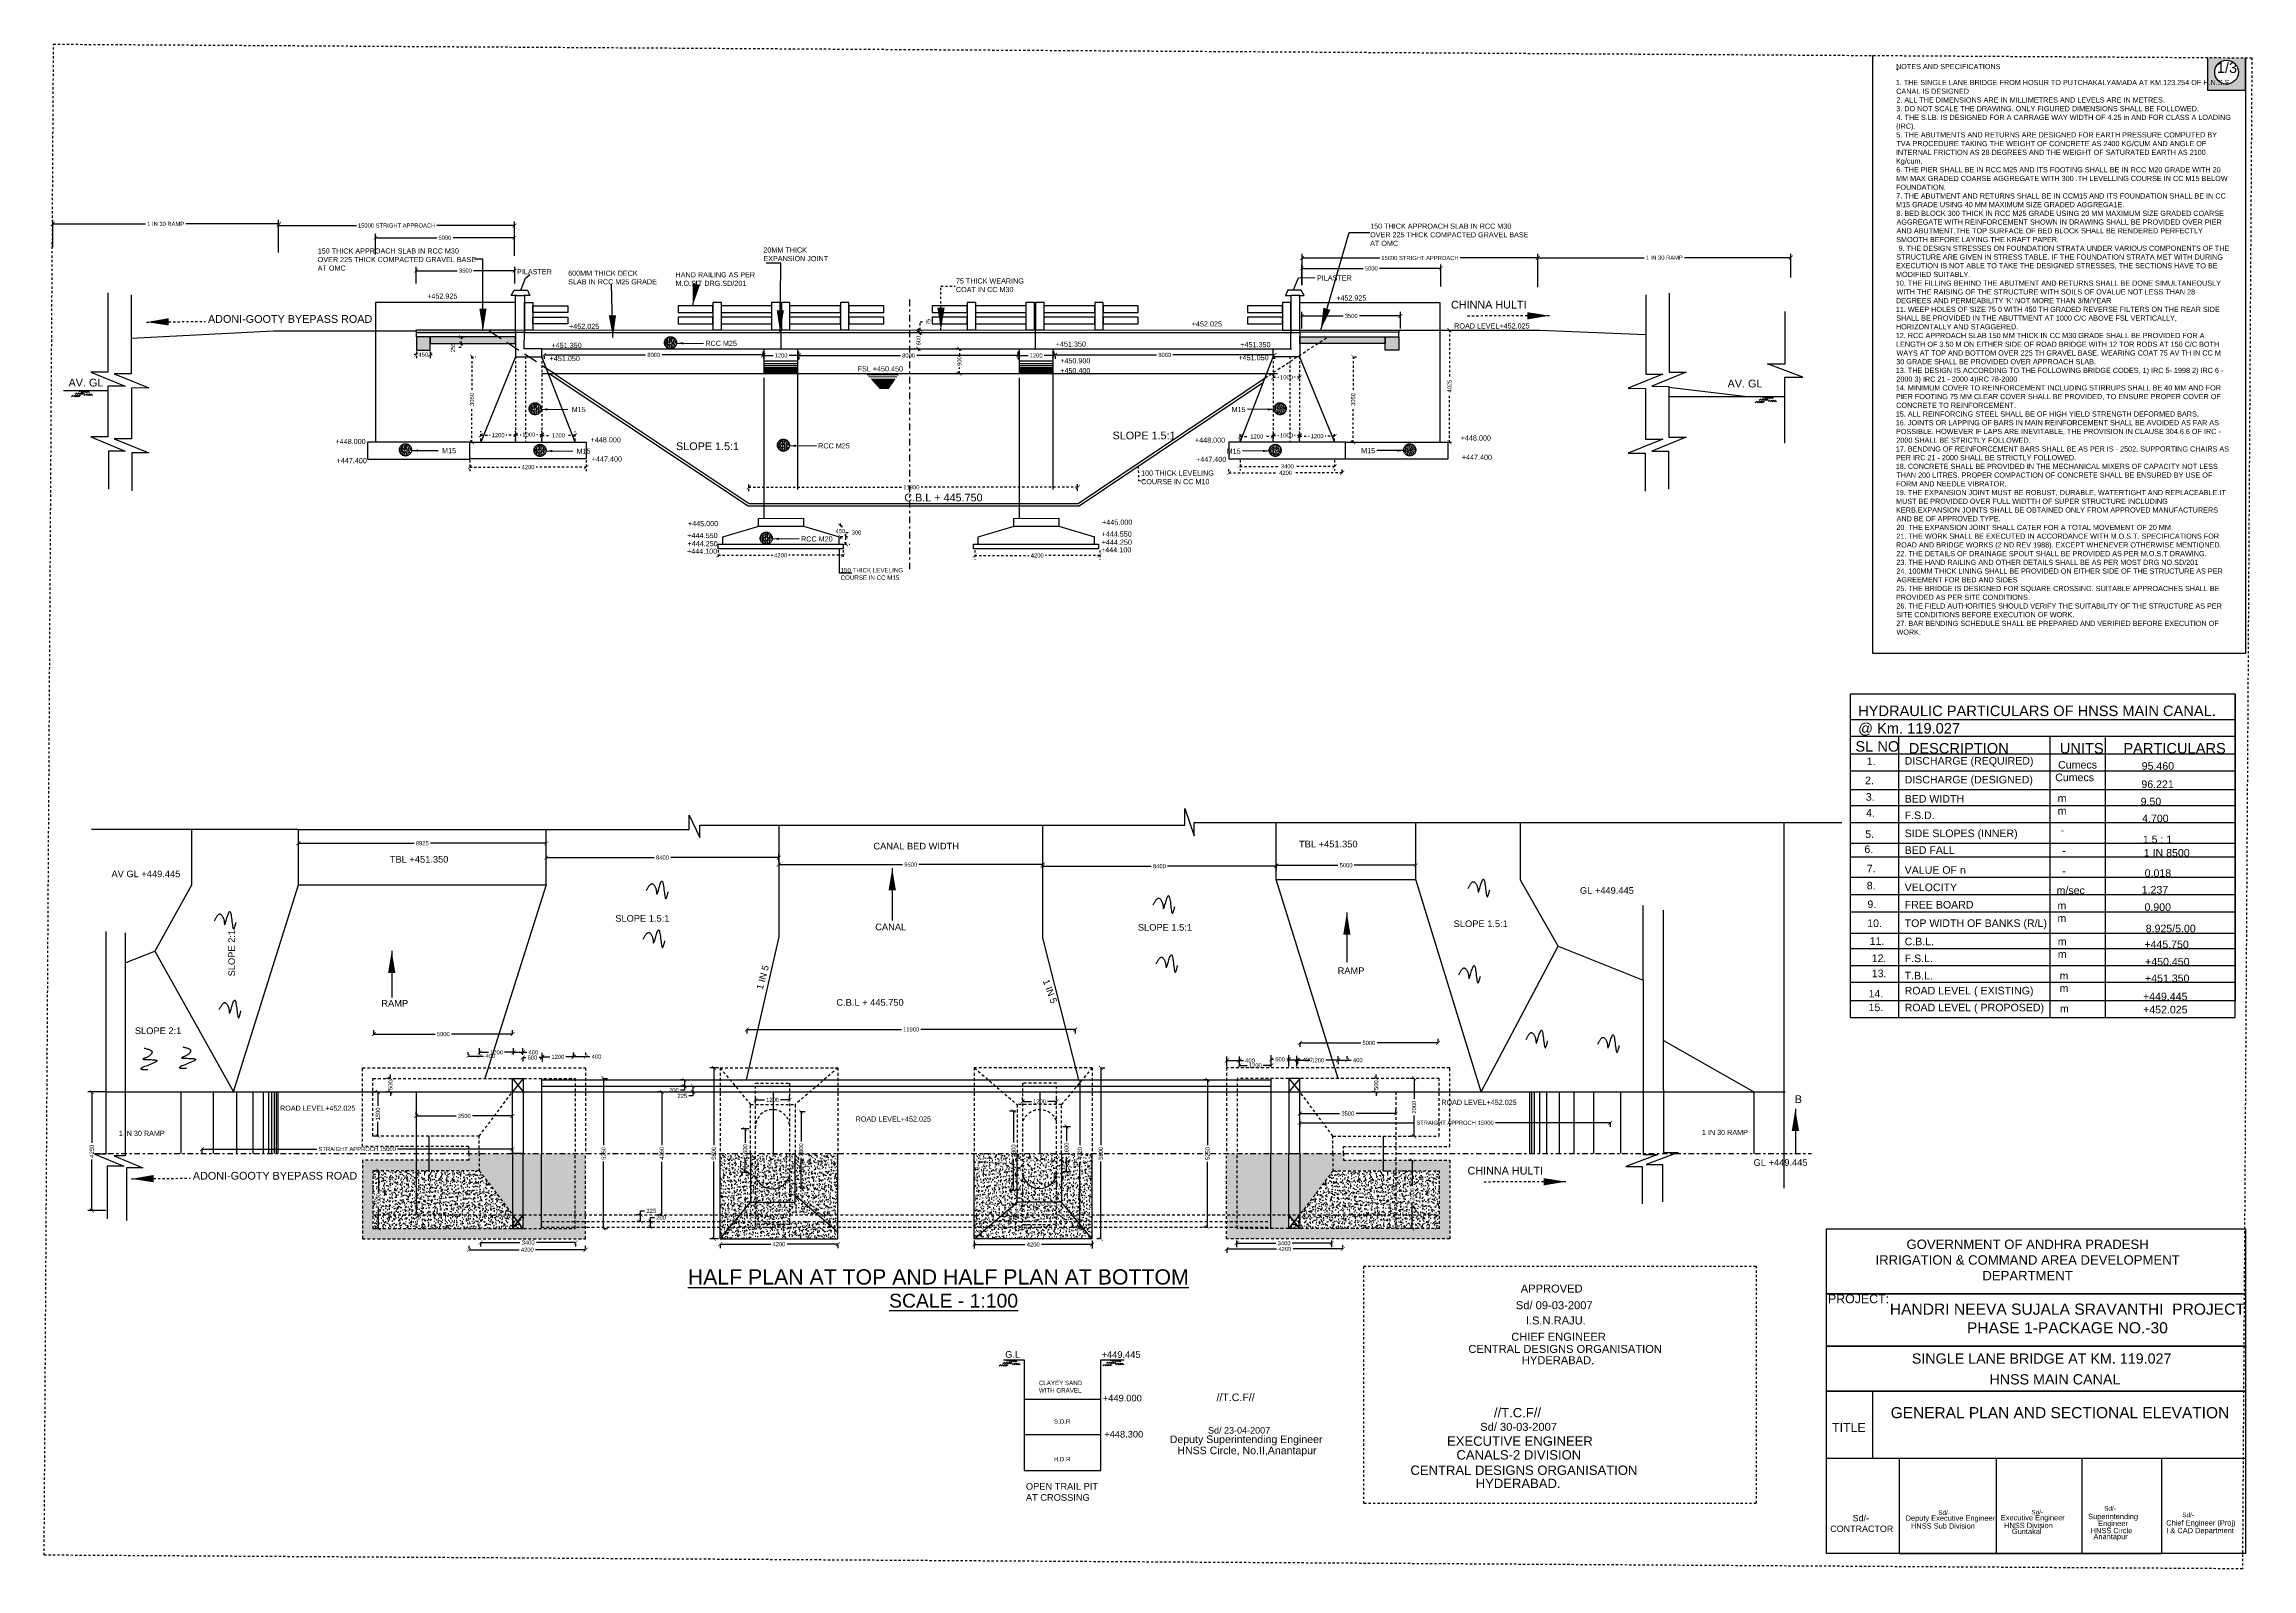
# Model space of a CAD drawing. Header units: inches. Extents: x 334 to 11487, y 381 to 10656.
# Drawn here: x 480 to 579.7, y 459.1 to 528 of the extents above; entities that cross this region are included whole.
import ezdxf

# ---------------------------------------------------------------- set-up
doc = ezdxf.new("R2010")
doc.units = ezdxf.units.IN
doc.header["$MEASUREMENT"] = 0
doc.linetypes.add('DASHDOT', pattern=[1, 0.5, -0.25, 0, -0.25])
doc.linetypes.add('HIDDEN', pattern=[9.525, 6.35, -3.175])
for name, color, linetype in [('DIMENSION', 255, 'Continuous'), ('DRAWING', 7, 'Continuous'), ('HATCH', 7, 'Continuous'), ('TEXT', 255, 'Continuous')]:
    doc.layers.add(name, color=color, linetype=linetype)
doc.layers.get('0').off()
doc.styles.get("Standard").update_dxf_attribs({"font": 'arial.ttf'})
doc.styles.add('TIMES NEW ROMAN', font='times.ttf')
doc.dimstyles.new('dig', dxfattribs={"dimtxt": 0.1875, "dimasz": 0.18, "dimexe": 0.18, "dimexo": 0.0625, "dimgap": 0.09, "dimtad": 0, "dimtih": 1, "dimtoh": 1, "dimdec": 4, "dimzin": 0, "dimdsep": 46, "dimtxsty": 'Standard', "dimblk": 'ARCHTICK', "dimcen": 0.09, "dimadec": 0, "dimazin": 0, "dimtfac": 1, "dimtdec": 4, "dimtofl": 0, "dimtmove": 0, "dimatfit": 3, "dimldrblk": 'ARCHTICK', "dimfxl": 1, "dimtolj": 1, "dimtzin": 0, "dimarcsym": 0})
doc.dimstyles.new('ISO-25', dxfattribs={"dimtxt": 0.636364, "dimasz": 1, "dimexe": 1.25, "dimexo": 0.625, "dimtad": 0, "dimtih": 1, "dimtoh": 1, "dimlfac": 100, "dimtxsty": 'TIMES NEW ROMAN', "dimcen": 2.5, "dimadec": 0, "dimazin": 0, "dimtfac": 1, "dimtmove": 0, "dimatfit": 3, "dimfxl": 1, "dimarcsym": 0})
pattern_1 = [(50, (0, 0), (0.35863009, -0.03137607), [0.0375, -0.4125]), (355, (0, 0), (-0.06937567, 0.37609607), [0.03, -0.33]), (100.4514, (0.0299, -0.0026), (0.28925469, 0.34471977), [0.0318701, -0.35057106]), (46.1842, (0, 0.1), (0.53362052, -0.0827595), [0.05625, -0.61875]), (96.6356, (0.04447, 0.0931), (0.46733135, 0.48705894), [0.04780514, -0.5258565]), (351.1842, (0, 0.1), (0.46733097, 0.4870593), [0.045, -0.495]), (21, (0.05, 0.075), (0.29845353, -0.20130945), [0.0375, -0.4125]), (326, (0.05, 0.075), (0.12165767, 0.36257502), [0.03, -0.33]), (71.4514, (0.07487, 0.05822), (0.42011131, 0.16126525), [0.0318701, -0.35057106]), (37.5, (0, 0), (0.006079928, 0.166446927), [0, -0.326, 0, -0.335, 0, -0.33125]), (7.5, (0, 0), (0.13153477, 0.197205856), [0, -0.191, 0, -0.3185, 0, -0.12625]), (327.5, (-0.1115, 0), (0.266911218, -0.011277436), [0, -0.125, 0, -0.39, 0, -0.5175]), (317.5, (-0.1615, 0), (0.291593085, 0.05005249), [0, -0.1625, 0, -0.259, 0, -0.3675])]
pattern_2 = [(130, (1037.83455, 0), (-0.35863009, -0.03137607), [0.0375, -0.4125]), (185, (1037.83455, 0), (0.06937567, 0.37609607), [0.03, -0.33]), (79.5486, (1037.80466, -0.0026), (-0.28925469, 0.34471977), [0.0318701, -0.35057106]), (133.8158, (1037.83455, 0.1), (-0.53362052, -0.0827595), [0.05625, -0.61875]), (83.3644, (1037.7901, 0.0931), (-0.46733135, 0.48705894), [0.04780514, -0.5258565]), (188.8158, (1037.83455, 0.1), (-0.46733097, 0.4870593), [0.045, -0.495]), (159, (1037.78455, 0.075), (-0.29845353, -0.20130945), [0.0375, -0.4125]), (214, (1037.78455, 0.075), (-0.12165767, 0.36257502), [0.03, -0.33]), (108.5486, (1037.75968, 0.05822), (-0.42011131, 0.16126525), [0.0318701, -0.35057106]), (142.5, (1037.83455, 0), (-0.006079928, 0.166446927), [0, -0.326, 0, -0.335, 0, -0.33125]), (172.5, (1037.83455, 0), (-0.13153477, 0.197205856), [0, -0.191, 0, -0.3185, 0, -0.12625]), (212.5, (1037.94605, 0), (-0.266911218, -0.011277436), [0, -0.125, 0, -0.39, 0, -0.5175]), (222.5, (1037.99605, 0), (-0.291593085, 0.05005249), [0, -0.1625, 0, -0.259, 0, -0.3675])]

# ---------------------------------------------------------------- blocks, each defined once
blk = doc.blocks.new('_ArchTick')
at = {"color": 0, "linetype": 'ByBlock', "const_width": 0.15}
blk.add_lwpolyline([(-0.5, -0.5), (0.5, 0.5)], dxfattribs=at)
blk = doc.blocks.new('*D30')
at = {"layer": 'Defpoints', "color": 0, "linetype": 'HIDDEN', "transparency": 16777216}
for p in [(490.575, 519.817), (501.229, 519.141), (490.575, 518.543)]:
    blk.add_point(p, dxfattribs=at)
at = {"layer": 'DIMENSION', "color": 0, "linetype": 'HIDDEN', "lineweight": -2, "transparency": 16777216}
for p, q in [((490.575, 518.605), (490.575, 519.997)), ((490.575, 519.817), (494.09, 519.817)), ((501.229, 519.817), (497.714, 519.817)), ((501.229, 519.203), (501.229, 519.997))]:
    blk.add_line(p, q, dxfattribs=at)
at = {"layer": 'DIMENSION', "color": 0, "linetype": 'HIDDEN', "lineweight": -2, "transparency": 16777216, "xscale": 0.18, "yscale": 0.18, "zscale": 0.18, "rotation": 180}
blk.add_blockref('_ArchTick', (490.575, 519.817), dxfattribs=at)
at = {"layer": 'DIMENSION', "color": 0, "linetype": 'HIDDEN', "lineweight": -2, "transparency": 16777216, "xscale": 0.18, "yscale": 0.18, "zscale": 0.18}
blk.add_blockref('_ArchTick', (501.229, 519.817), dxfattribs=at)
at = {"layer": 'DIMENSION', "color": 0, "linetype": 'HIDDEN', "transparency": 16777216, "insert": (495.902, 519.817), "char_height": 0.1875, "attachment_point": 5}
blk.add_mtext('\\A1;15000 STRIGHT APPROACH', dxfattribs=at)
blk = doc.blocks.new('*D31')
at = {"layer": 'Defpoints', "color": 0, "linetype": 'HIDDEN', "transparency": 16777216}
for p in [(480.368, 519.889), (480.368, 518.784), (490.575, 519.102)]:
    blk.add_point(p, dxfattribs=at)
at = {"layer": 'DIMENSION', "color": 0, "linetype": 'HIDDEN', "lineweight": -2, "transparency": 16777216}
for p, q in [((480.368, 518.847), (480.368, 520.069)), ((480.368, 519.889), (484.565, 519.889)), ((490.575, 519.889), (486.379, 519.889)), ((490.575, 519.165), (490.575, 520.069))]:
    blk.add_line(p, q, dxfattribs=at)
at = {"layer": 'DIMENSION', "color": 0, "linetype": 'HIDDEN', "lineweight": -2, "transparency": 16777216, "xscale": 0.18, "yscale": 0.18, "zscale": 0.18, "rotation": 180}
blk.add_blockref('_ArchTick', (480.368, 519.889), dxfattribs=at)
at = {"layer": 'DIMENSION', "color": 0, "linetype": 'HIDDEN', "lineweight": -2, "transparency": 16777216, "xscale": 0.18, "yscale": 0.18, "zscale": 0.18}
blk.add_blockref('_ArchTick', (490.575, 519.889), dxfattribs=at)
at = {"layer": 'DIMENSION', "color": 0, "linetype": 'HIDDEN', "transparency": 16777216, "insert": (485.472, 519.889), "char_height": 0.1875, "attachment_point": 5}
blk.add_mtext('\\A1;1 IN 30 RAMP ', dxfattribs=at)
blk = doc.blocks.new('*D33')
at = {"layer": 'Defpoints', "color": 0, "linetype": 'HIDDEN', "transparency": 16777216}
for p in [(523.984, 513.932), (525.6, 513.949), (525.6, 513.932)]:
    blk.add_point(p, dxfattribs=at)
at = {"layer": 'DIMENSION', "color": 0, "linetype": 'HIDDEN', "lineweight": -2, "transparency": 16777216}
for p, q in [((523.984, 513.995), (523.984, 514.129)), ((523.984, 513.949), (524.431, 513.949)), ((525.6, 513.949), (525.153, 513.949)), ((525.6, 513.995), (525.6, 514.129))]:
    blk.add_line(p, q, dxfattribs=at)
at = {"layer": 'DIMENSION', "color": 0, "linetype": 'HIDDEN', "lineweight": -2, "transparency": 16777216, "xscale": 0.18, "yscale": 0.18, "zscale": 0.18, "rotation": 180}
blk.add_blockref('_ArchTick', (523.984, 513.949), dxfattribs=at)
at = {"layer": 'DIMENSION', "color": 0, "linetype": 'HIDDEN', "lineweight": -2, "transparency": 16777216, "xscale": 0.18, "yscale": 0.18, "zscale": 0.18}
blk.add_blockref('_ArchTick', (525.6, 513.949), dxfattribs=at)
at = {"layer": 'DIMENSION', "color": 0, "linetype": 'HIDDEN', "transparency": 16777216, "insert": (524.792, 513.949), "char_height": 0.1875, "attachment_point": 5}
blk.add_mtext('\\A1;1200', dxfattribs=at)
blk = doc.blocks.new('*D34')
at = {"layer": 'Defpoints', "color": 0, "linetype": 'HIDDEN', "transparency": 16777216}
for p in [(514.077, 513.953), (523.984, 513.953), (523.984, 513.949)]:
    blk.add_point(p, dxfattribs=at)
at = {"layer": 'DIMENSION', "color": 0, "linetype": 'HIDDEN', "lineweight": -2, "transparency": 16777216}
for p, q in [((514.077, 513.949), (518.661, 513.949)), ((514.077, 513.89), (514.077, 513.769)), ((523.984, 513.949), (519.4, 513.949)), ((523.984, 513.89), (523.984, 513.769))]:
    blk.add_line(p, q, dxfattribs=at)
at = {"layer": 'DIMENSION', "color": 0, "linetype": 'HIDDEN', "lineweight": -2, "transparency": 16777216, "xscale": 0.18, "yscale": 0.18, "zscale": 0.18, "rotation": 180}
blk.add_blockref('_ArchTick', (514.077, 513.949), dxfattribs=at)
at = {"layer": 'DIMENSION', "color": 0, "linetype": 'HIDDEN', "lineweight": -2, "transparency": 16777216, "xscale": 0.18, "yscale": 0.18, "zscale": 0.18}
blk.add_blockref('_ArchTick', (523.984, 513.949), dxfattribs=at)
at = {"layer": 'DIMENSION', "color": 0, "linetype": 'HIDDEN', "transparency": 16777216, "insert": (519.03, 513.949), "char_height": 0.1875, "attachment_point": 5}
blk.add_mtext('\\A1;8000', dxfattribs=at)
blk = doc.blocks.new('*D35')
at = {"layer": 'Defpoints', "color": 0, "linetype": 'HIDDEN', "transparency": 16777216}
for p in [(512.461, 513.949), (514.077, 513.949), (514.077, 513.949)]:
    blk.add_point(p, dxfattribs=at)
at = {"layer": 'DIMENSION', "color": 0, "linetype": 'HIDDEN', "lineweight": -2, "transparency": 16777216}
for p, q in [((512.461, 514.011), (512.461, 514.129)), ((512.461, 513.949), (512.908, 513.949)), ((514.077, 513.949), (513.63, 513.949)), ((514.077, 514.011), (514.077, 514.129))]:
    blk.add_line(p, q, dxfattribs=at)
at = {"layer": 'DIMENSION', "color": 0, "linetype": 'HIDDEN', "lineweight": -2, "transparency": 16777216, "xscale": 0.18, "yscale": 0.18, "zscale": 0.18, "rotation": 180}
blk.add_blockref('_ArchTick', (512.461, 513.949), dxfattribs=at)
at = {"layer": 'DIMENSION', "color": 0, "linetype": 'HIDDEN', "lineweight": -2, "transparency": 16777216, "xscale": 0.18, "yscale": 0.18, "zscale": 0.18}
blk.add_blockref('_ArchTick', (514.077, 513.949), dxfattribs=at)
at = {"layer": 'DIMENSION', "color": 0, "linetype": 'HIDDEN', "transparency": 16777216, "insert": (513.269, 513.949), "char_height": 0.1875, "attachment_point": 5}
blk.add_mtext('\\A1;1200', dxfattribs=at)
blk = doc.blocks.new('*D36')
at = {"layer": 'Defpoints', "color": 0, "linetype": 'HIDDEN', "transparency": 16777216}
for p in [(525.647, 513.978), (535.553, 513.978), (535.553, 513.974)]:
    blk.add_point(p, dxfattribs=at)
at = {"layer": 'DIMENSION', "color": 0, "linetype": 'HIDDEN', "lineweight": -2, "transparency": 16777216}
for p, q in [((525.647, 513.974), (530.23, 513.974)), ((525.647, 513.915), (525.647, 513.794)), ((535.553, 513.974), (530.97, 513.974)), ((535.553, 513.915), (535.553, 513.794))]:
    blk.add_line(p, q, dxfattribs=at)
at = {"layer": 'DIMENSION', "color": 0, "linetype": 'HIDDEN', "lineweight": -2, "transparency": 16777216, "xscale": 0.18, "yscale": 0.18, "zscale": 0.18, "rotation": 180}
blk.add_blockref('_ArchTick', (525.647, 513.974), dxfattribs=at)
at = {"layer": 'DIMENSION', "color": 0, "linetype": 'HIDDEN', "lineweight": -2, "transparency": 16777216, "xscale": 0.18, "yscale": 0.18, "zscale": 0.18}
blk.add_blockref('_ArchTick', (535.553, 513.974), dxfattribs=at)
at = {"layer": 'DIMENSION', "color": 0, "linetype": 'HIDDEN', "transparency": 16777216, "insert": (530.6, 513.974), "char_height": 0.1875, "attachment_point": 5}
blk.add_mtext('\\A1;8000', dxfattribs=at)
blk = doc.blocks.new('*D37')
at = {"layer": 'Defpoints', "color": 0, "linetype": 'HIDDEN', "transparency": 16777216}
for p in [(502.568, 513.978), (512.474, 513.978), (512.474, 513.974)]:
    blk.add_point(p, dxfattribs=at)
at = {"layer": 'DIMENSION', "color": 0, "linetype": 'HIDDEN', "lineweight": -2, "transparency": 16777216}
for p, q in [((502.568, 513.974), (507.151, 513.974)), ((502.568, 513.915), (502.568, 513.794)), ((512.474, 513.974), (507.891, 513.974)), ((512.474, 513.915), (512.474, 513.794))]:
    blk.add_line(p, q, dxfattribs=at)
at = {"layer": 'DIMENSION', "color": 0, "linetype": 'HIDDEN', "lineweight": -2, "transparency": 16777216, "xscale": 0.18, "yscale": 0.18, "zscale": 0.18, "rotation": 180}
blk.add_blockref('_ArchTick', (502.568, 513.974), dxfattribs=at)
at = {"layer": 'DIMENSION', "color": 0, "linetype": 'HIDDEN', "lineweight": -2, "transparency": 16777216, "xscale": 0.18, "yscale": 0.18, "zscale": 0.18}
blk.add_blockref('_ArchTick', (512.474, 513.974), dxfattribs=at)
at = {"layer": 'DIMENSION', "color": 0, "linetype": 'HIDDEN', "transparency": 16777216, "insert": (507.521, 513.974), "char_height": 0.1875, "attachment_point": 5}
blk.add_mtext('\\A1;8000', dxfattribs=at)
blk = doc.blocks.new('*D38')
at = {"layer": 'Defpoints', "color": 0, "linetype": 'HIDDEN', "transparency": 16777216}
for p in [(501.236, 517.778), (496.787, 517.144), (501.236, 517.144)]:
    blk.add_point(p, dxfattribs=at)
at = {"layer": 'DIMENSION', "color": 0, "linetype": 'HIDDEN', "lineweight": -2, "transparency": 16777216}
for p, q in [((496.787, 517.206), (496.787, 517.958)), ((496.787, 517.778), (498.642, 517.778)), ((501.236, 517.778), (499.381, 517.778)), ((501.236, 517.206), (501.236, 517.958))]:
    blk.add_line(p, q, dxfattribs=at)
at = {"layer": 'DIMENSION', "color": 0, "linetype": 'HIDDEN', "lineweight": -2, "transparency": 16777216, "xscale": 0.18, "yscale": 0.18, "zscale": 0.18, "rotation": 180}
blk.add_blockref('_ArchTick', (496.787, 517.778), dxfattribs=at)
at = {"layer": 'DIMENSION', "color": 0, "linetype": 'HIDDEN', "lineweight": -2, "transparency": 16777216, "xscale": 0.18, "yscale": 0.18, "zscale": 0.18}
blk.add_blockref('_ArchTick', (501.236, 517.778), dxfattribs=at)
at = {"layer": 'DIMENSION', "color": 0, "linetype": 'HIDDEN', "transparency": 16777216, "insert": (499.012, 517.778), "char_height": 0.1875, "attachment_point": 5}
blk.add_mtext('\\A1;3500', dxfattribs=at)
blk = doc.blocks.new('*D39')
at = {"layer": 'Defpoints', "color": 0, "linetype": 'HIDDEN', "transparency": 16777216}
for p in [(541.247, 515.733), (536.798, 515.098), (541.247, 515.098)]:
    blk.add_point(p, dxfattribs=at)
at = {"layer": 'DIMENSION', "color": 0, "linetype": 'HIDDEN', "lineweight": -2, "transparency": 16777216}
for p, q in [((536.798, 515.16), (536.798, 515.913)), ((536.798, 515.733), (538.653, 515.733)), ((541.247, 515.733), (539.392, 515.733)), ((541.247, 515.16), (541.247, 515.913))]:
    blk.add_line(p, q, dxfattribs=at)
at = {"layer": 'DIMENSION', "color": 0, "linetype": 'HIDDEN', "lineweight": -2, "transparency": 16777216, "xscale": 0.18, "yscale": 0.18, "zscale": 0.18, "rotation": 180}
blk.add_blockref('_ArchTick', (536.798, 515.733), dxfattribs=at)
at = {"layer": 'DIMENSION', "color": 0, "linetype": 'HIDDEN', "lineweight": -2, "transparency": 16777216, "xscale": 0.18, "yscale": 0.18, "zscale": 0.18}
blk.add_blockref('_ArchTick', (541.247, 515.733), dxfattribs=at)
at = {"layer": 'DIMENSION', "color": 0, "linetype": 'HIDDEN', "transparency": 16777216, "insert": (539.023, 515.733), "char_height": 0.1875, "attachment_point": 5}
blk.add_mtext('\\A1;3500', dxfattribs=at)
blk = doc.blocks.new('*D40')
at = {"layer": 'Defpoints', "color": 0, "linetype": 'HIDDEN', "transparency": 16777216}
for p in [(501.225, 519.265), (494.946, 518.443), (501.225, 518.38)]:
    blk.add_point(p, dxfattribs=at)
at = {"layer": 'DIMENSION', "color": 0, "linetype": 'HIDDEN', "lineweight": -2, "transparency": 16777216}
for p, q in [((494.946, 518.506), (494.946, 519.445)), ((494.946, 519.265), (497.715, 519.265)), ((501.225, 519.265), (498.455, 519.265)), ((501.225, 518.443), (501.225, 519.445))]:
    blk.add_line(p, q, dxfattribs=at)
at = {"layer": 'DIMENSION', "color": 0, "linetype": 'HIDDEN', "lineweight": -2, "transparency": 16777216, "xscale": 0.18, "yscale": 0.18, "zscale": 0.18, "rotation": 180}
blk.add_blockref('_ArchTick', (494.946, 519.265), dxfattribs=at)
at = {"layer": 'DIMENSION', "color": 0, "linetype": 'HIDDEN', "lineweight": -2, "transparency": 16777216, "xscale": 0.18, "yscale": 0.18, "zscale": 0.18}
blk.add_blockref('_ArchTick', (501.225, 519.265), dxfattribs=at)
at = {"layer": 'DIMENSION', "color": 0, "linetype": 'HIDDEN', "transparency": 16777216, "insert": (498.085, 519.265), "char_height": 0.1875, "attachment_point": 5}
blk.add_mtext('\\A1;5000', dxfattribs=at)
blk = doc.blocks.new('*D41')
at = {"layer": 'Defpoints', "color": 0, "linetype": 'HIDDEN', "transparency": 16777216}
for p in [(536.801, 518.351), (547.455, 517.675), (536.801, 517.077)]:
    blk.add_point(p, dxfattribs=at)
at = {"layer": 'DIMENSION', "color": 0, "linetype": 'HIDDEN', "lineweight": -2, "transparency": 16777216}
for p, q in [((536.801, 517.139), (536.801, 518.531)), ((536.801, 518.351), (540.316, 518.351)), ((547.455, 518.351), (543.94, 518.351)), ((547.455, 517.737), (547.455, 518.531))]:
    blk.add_line(p, q, dxfattribs=at)
at = {"layer": 'DIMENSION', "color": 0, "linetype": 'HIDDEN', "lineweight": -2, "transparency": 16777216, "xscale": 0.18, "yscale": 0.18, "zscale": 0.18, "rotation": 180}
blk.add_blockref('_ArchTick', (536.801, 518.351), dxfattribs=at)
at = {"layer": 'DIMENSION', "color": 0, "linetype": 'HIDDEN', "lineweight": -2, "transparency": 16777216, "xscale": 0.18, "yscale": 0.18, "zscale": 0.18}
blk.add_blockref('_ArchTick', (547.455, 518.351), dxfattribs=at)
at = {"layer": 'DIMENSION', "color": 0, "linetype": 'HIDDEN', "transparency": 16777216, "insert": (542.128, 518.351), "char_height": 0.1875, "attachment_point": 5}
blk.add_mtext('\\A1;15000 STRIGHT APPROACH', dxfattribs=at)
blk = doc.blocks.new('*D42')
at = {"layer": 'Defpoints', "color": 0, "linetype": 'HIDDEN', "transparency": 16777216}
for p in [(547.455, 518.365), (547.455, 516.964), (558.876, 517.4)]:
    blk.add_point(p, dxfattribs=at)
at = {"layer": 'DIMENSION', "color": 0, "linetype": 'HIDDEN', "lineweight": -2, "transparency": 16777216}
for p, q in [((547.455, 517.026), (547.455, 518.545)), ((547.455, 518.365), (552.258, 518.365)), ((558.876, 518.365), (554.073, 518.365)), ((558.876, 517.463), (558.876, 518.545))]:
    blk.add_line(p, q, dxfattribs=at)
at = {"layer": 'DIMENSION', "color": 0, "linetype": 'HIDDEN', "lineweight": -2, "transparency": 16777216, "xscale": 0.18, "yscale": 0.18, "zscale": 0.18, "rotation": 180}
blk.add_blockref('_ArchTick', (547.455, 518.365), dxfattribs=at)
at = {"layer": 'DIMENSION', "color": 0, "linetype": 'HIDDEN', "lineweight": -2, "transparency": 16777216, "xscale": 0.18, "yscale": 0.18, "zscale": 0.18}
blk.add_blockref('_ArchTick', (558.876, 518.365), dxfattribs=at)
at = {"layer": 'DIMENSION', "color": 0, "linetype": 'HIDDEN', "transparency": 16777216, "insert": (553.166, 518.365), "char_height": 0.1875, "attachment_point": 5}
blk.add_mtext('\\A1;1 IN 30 RAMP ', dxfattribs=at)
blk = doc.blocks.new('*D43')
at = {"layer": 'Defpoints', "color": 0, "linetype": 'HIDDEN', "transparency": 16777216}
for p in [(543.069, 517.88), (536.79, 517.059), (543.069, 516.996)]:
    blk.add_point(p, dxfattribs=at)
at = {"layer": 'DIMENSION', "color": 0, "linetype": 'HIDDEN', "lineweight": -2, "transparency": 16777216}
for p, q in [((536.79, 517.121), (536.79, 518.06)), ((536.79, 517.88), (539.56, 517.88)), ((543.069, 517.88), (540.299, 517.88)), ((543.069, 517.058), (543.069, 518.06))]:
    blk.add_line(p, q, dxfattribs=at)
at = {"layer": 'DIMENSION', "color": 0, "linetype": 'HIDDEN', "lineweight": -2, "transparency": 16777216, "xscale": 0.18, "yscale": 0.18, "zscale": 0.18, "rotation": 180}
blk.add_blockref('_ArchTick', (536.79, 517.88), dxfattribs=at)
at = {"layer": 'DIMENSION', "color": 0, "linetype": 'HIDDEN', "lineweight": -2, "transparency": 16777216, "xscale": 0.18, "yscale": 0.18, "zscale": 0.18}
blk.add_blockref('_ArchTick', (543.069, 517.88), dxfattribs=at)
at = {"layer": 'DIMENSION', "color": 0, "linetype": 'HIDDEN', "transparency": 16777216, "insert": (539.929, 517.88), "char_height": 0.1875, "attachment_point": 5}
blk.add_mtext('\\A1;5000', dxfattribs=at)
blk = doc.blocks.new('*D45')
at = {"layer": 'Defpoints', "color": 0, "linetype": 'DASHDOT', "ltscale": 0.02, "transparency": 16777216}
for p in [(496.801, 514.192), (497.415, 514.192), (497.415, 513.987)]:
    blk.add_point(p, dxfattribs=at)
at = {"layer": 'DIMENSION', "color": 0, "linetype": 'DASHDOT', "lineweight": -2, "ltscale": 0.02, "transparency": 16777216}
for p, q in [((496.801, 513.987), (496.621, 513.987)), ((496.801, 514.129), (496.801, 513.807)), ((497.415, 514.129), (497.415, 513.807)), ((497.415, 513.987), (497.595, 513.987))]:
    blk.add_line(p, q, dxfattribs=at)
at = {"layer": 'DIMENSION', "color": 0, "linetype": 'DASHDOT', "lineweight": -2, "ltscale": 0.02, "transparency": 16777216, "xscale": 0.18, "yscale": 0.18, "zscale": 0.18}
blk.add_blockref('_ArchTick', (496.801, 513.987), dxfattribs=at)
at = {"layer": 'DIMENSION', "color": 0, "linetype": 'DASHDOT', "lineweight": -2, "ltscale": 0.02, "transparency": 16777216, "xscale": 0.18, "yscale": 0.18, "zscale": 0.18, "rotation": 180}
blk.add_blockref('_ArchTick', (497.415, 513.987), dxfattribs=at)
at = {"layer": 'DIMENSION', "color": 0, "linetype": 'DASHDOT', "ltscale": 0.02, "transparency": 16777216, "insert": (497.108, 513.987), "char_height": 0.1875, "attachment_point": 5}
blk.add_mtext('\\A1;450', dxfattribs=at)
blk = doc.blocks.new('*D46')
at = {"layer": 'Defpoints', "color": 0, "linetype": 'DASHDOT', "ltscale": 0.02, "transparency": 16777216}
for p in [(498.602, 514.786), (498.602, 514.491), (498.814, 514.491)]:
    blk.add_point(p, dxfattribs=at)
at = {"layer": 'DIMENSION', "color": 0, "linetype": 'DASHDOT', "lineweight": -2, "ltscale": 0.02, "transparency": 16777216}
for p, q in [((498.665, 514.786), (498.994, 514.786)), ((498.814, 514.786), (498.814, 514.491)), ((498.814, 514.311), (498.634, 514.311)), ((498.665, 514.491), (498.994, 514.491)), ((498.814, 514.491), (498.814, 514.311))]:
    blk.add_line(p, q, dxfattribs=at)
at = {"layer": 'DIMENSION', "color": 0, "linetype": 'DASHDOT', "lineweight": -2, "ltscale": 0.02, "transparency": 16777216, "xscale": 0.18, "yscale": 0.18, "zscale": 0.18}
for p, rotation in [((498.814, 514.786), 90), ((498.814, 514.491), 270)]:
    blk.add_blockref('_ArchTick', p, dxfattribs=dict(at, rotation=rotation))
at = {"layer": 'DIMENSION', "color": 0, "linetype": 'DASHDOT', "ltscale": 0.02, "transparency": 16777216, "insert": (498.449, 514.311), "char_height": 0.1875, "attachment_point": 5, "rotation": 90}
blk.add_mtext('\\A1;255', dxfattribs=at)
blk = doc.blocks.new('*D47')
at = {"layer": 'Defpoints', "color": 0, "linetype": 'DASHDOT', "ltscale": 0.02, "transparency": 16777216}
for p in [(499.203, 513.892), (499.307, 513.892), (499.209, 510.028)]:
    blk.add_point(p, dxfattribs=at)
at = {"layer": 'DIMENSION', "color": 0, "linetype": 'DASHDOT', "lineweight": -2, "ltscale": 0.02, "transparency": 16777216}
for p, q in [((499.266, 513.892), (499.487, 513.892)), ((499.307, 513.892), (499.307, 512.33)), ((499.307, 510.028), (499.307, 511.591)), ((499.271, 510.028), (499.487, 510.028))]:
    blk.add_line(p, q, dxfattribs=at)
at = {"layer": 'DIMENSION', "color": 0, "linetype": 'DASHDOT', "lineweight": -2, "ltscale": 0.02, "transparency": 16777216, "xscale": 0.18, "yscale": 0.18, "zscale": 0.18}
for p, rotation in [((499.307, 513.892), 90), ((499.307, 510.028), 270)]:
    blk.add_blockref('_ArchTick', p, dxfattribs=dict(at, rotation=rotation))
at = {"layer": 'DIMENSION', "color": 0, "linetype": 'DASHDOT', "ltscale": 0.02, "transparency": 16777216, "insert": (499.307, 511.96), "char_height": 0.1875, "attachment_point": 5, "rotation": 90}
blk.add_mtext('\\A1;3050', dxfattribs=at)
blk = doc.blocks.new('*D48')
at = {"layer": 'Defpoints', "color": 0, "linetype": 'DASHDOT', "ltscale": 0.02, "transparency": 16777216}
for p in [(499.702, 510.028), (501.278, 510.346), (501.278, 510.028)]:
    blk.add_point(p, dxfattribs=at)
at = {"layer": 'DIMENSION', "color": 0, "linetype": 'DASHDOT', "lineweight": -2, "ltscale": 0.02, "transparency": 16777216}
for p, q in [((499.702, 510.091), (499.702, 510.526)), ((499.702, 510.346), (500.129, 510.346)), ((501.278, 510.346), (500.851, 510.346)), ((501.278, 510.091), (501.278, 510.526))]:
    blk.add_line(p, q, dxfattribs=at)
at = {"layer": 'DIMENSION', "color": 0, "linetype": 'DASHDOT', "lineweight": -2, "ltscale": 0.02, "transparency": 16777216, "xscale": 0.18, "yscale": 0.18, "zscale": 0.18, "rotation": 180}
blk.add_blockref('_ArchTick', (499.702, 510.346), dxfattribs=at)
at = {"layer": 'DIMENSION', "color": 0, "linetype": 'DASHDOT', "lineweight": -2, "ltscale": 0.02, "transparency": 16777216, "xscale": 0.18, "yscale": 0.18, "zscale": 0.18}
blk.add_blockref('_ArchTick', (501.278, 510.346), dxfattribs=at)
at = {"layer": 'DIMENSION', "color": 0, "linetype": 'DASHDOT', "ltscale": 0.02, "transparency": 16777216, "insert": (500.49, 510.346), "char_height": 0.1875, "attachment_point": 5}
blk.add_mtext('\\A1;1200', dxfattribs=at)
blk = doc.blocks.new('*D49')
at = {"layer": 'Defpoints', "color": 0, "linetype": 'DASHDOT', "ltscale": 0.02, "transparency": 16777216}
for p in [(501.278, 510.028), (502.468, 510.37), (502.468, 510.028)]:
    blk.add_point(p, dxfattribs=at)
at = {"layer": 'DIMENSION', "color": 0, "linetype": 'DASHDOT', "lineweight": -2, "ltscale": 0.02, "transparency": 16777216}
for p, q in [((501.278, 510.091), (501.278, 510.55)), ((501.278, 510.37), (501.512, 510.37)), ((502.468, 510.37), (502.234, 510.37)), ((502.468, 510.091), (502.468, 510.55))]:
    blk.add_line(p, q, dxfattribs=at)
at = {"layer": 'DIMENSION', "color": 0, "linetype": 'DASHDOT', "lineweight": -2, "ltscale": 0.02, "transparency": 16777216, "xscale": 0.18, "yscale": 0.18, "zscale": 0.18, "rotation": 180}
blk.add_blockref('_ArchTick', (501.278, 510.37), dxfattribs=at)
at = {"layer": 'DIMENSION', "color": 0, "linetype": 'DASHDOT', "lineweight": -2, "ltscale": 0.02, "transparency": 16777216, "xscale": 0.18, "yscale": 0.18, "zscale": 0.18}
blk.add_blockref('_ArchTick', (502.468, 510.37), dxfattribs=at)
at = {"layer": 'DIMENSION', "color": 0, "linetype": 'DASHDOT', "ltscale": 0.02, "transparency": 16777216, "insert": (501.873, 510.37), "char_height": 0.1875, "attachment_point": 5}
blk.add_mtext('\\A1;1000', dxfattribs=at)
blk = doc.blocks.new('*D50')
at = {"layer": 'Defpoints', "color": 0, "linetype": 'DASHDOT', "ltscale": 0.02, "transparency": 16777216}
for p in [(502.468, 510.028), (503.962, 510.341), (503.962, 510.028)]:
    blk.add_point(p, dxfattribs=at)
at = {"layer": 'DIMENSION', "color": 0, "linetype": 'DASHDOT', "lineweight": -2, "ltscale": 0.02, "transparency": 16777216}
for p, q in [((502.468, 510.091), (502.468, 510.521)), ((502.468, 510.341), (502.854, 510.341)), ((503.962, 510.341), (503.576, 510.341)), ((503.962, 510.091), (503.962, 510.521))]:
    blk.add_line(p, q, dxfattribs=at)
at = {"layer": 'DIMENSION', "color": 0, "linetype": 'DASHDOT', "lineweight": -2, "ltscale": 0.02, "transparency": 16777216, "xscale": 0.18, "yscale": 0.18, "zscale": 0.18, "rotation": 180}
blk.add_blockref('_ArchTick', (502.468, 510.341), dxfattribs=at)
at = {"layer": 'DIMENSION', "color": 0, "linetype": 'DASHDOT', "lineweight": -2, "ltscale": 0.02, "transparency": 16777216, "xscale": 0.18, "yscale": 0.18, "zscale": 0.18}
blk.add_blockref('_ArchTick', (503.962, 510.341), dxfattribs=at)
at = {"layer": 'DIMENSION', "color": 0, "linetype": 'DASHDOT', "ltscale": 0.02, "transparency": 16777216, "insert": (503.215, 510.341), "char_height": 0.1875, "attachment_point": 5}
blk.add_mtext('\\A1;1200', dxfattribs=at)
blk = doc.blocks.new('*D51')
at = {"layer": 'Defpoints', "color": 0, "linetype": 'DASHDOT', "ltscale": 0.02, "transparency": 16777216}
for p in [(499.209, 509.281), (504.47, 509.281), (504.47, 508.904)]:
    blk.add_point(p, dxfattribs=at)
at = {"layer": 'DIMENSION', "color": 0, "linetype": 'DASHDOT', "lineweight": -2, "ltscale": 0.02, "transparency": 16777216}
for p, q in [((499.209, 509.218), (499.209, 508.724)), ((499.209, 508.904), (501.466, 508.904)), ((504.47, 508.904), (502.213, 508.904)), ((504.47, 509.218), (504.47, 508.724))]:
    blk.add_line(p, q, dxfattribs=at)
at = {"layer": 'DIMENSION', "color": 0, "linetype": 'DASHDOT', "lineweight": -2, "ltscale": 0.02, "transparency": 16777216, "xscale": 0.18, "yscale": 0.18, "zscale": 0.18, "rotation": 180}
blk.add_blockref('_ArchTick', (499.209, 508.904), dxfattribs=at)
at = {"layer": 'DIMENSION', "color": 0, "linetype": 'DASHDOT', "lineweight": -2, "ltscale": 0.02, "transparency": 16777216, "xscale": 0.18, "yscale": 0.18, "zscale": 0.18}
blk.add_blockref('_ArchTick', (504.47, 508.904), dxfattribs=at)
at = {"layer": 'DIMENSION', "color": 0, "linetype": 'DASHDOT', "ltscale": 0.02, "transparency": 16777216, "insert": (501.839, 508.904), "char_height": 0.1875, "attachment_point": 5}
blk.add_mtext('\\A1;4200', dxfattribs=at)
blk = doc.blocks.new('*D52')
at = {"layer": 'Defpoints', "color": 0, "linetype": 'DASHDOT', "ltscale": 0.02, "transparency": 16777216}
for p in [(510.428, 505.214), (516.076, 505.214), (516.076, 504.924)]:
    blk.add_point(p, dxfattribs=at)
at = {"layer": 'DIMENSION', "color": 0, "linetype": 'DASHDOT', "lineweight": -2, "ltscale": 0.02, "transparency": 16777216}
for p, q in [((510.428, 505.152), (510.428, 504.744)), ((510.428, 504.924), (512.879, 504.924)), ((516.076, 504.924), (513.625, 504.924)), ((516.076, 505.152), (516.076, 504.744))]:
    blk.add_line(p, q, dxfattribs=at)
at = {"layer": 'DIMENSION', "color": 0, "linetype": 'DASHDOT', "lineweight": -2, "ltscale": 0.02, "transparency": 16777216, "xscale": 0.18, "yscale": 0.18, "zscale": 0.18, "rotation": 180}
blk.add_blockref('_ArchTick', (510.428, 504.924), dxfattribs=at)
at = {"layer": 'DIMENSION', "color": 0, "linetype": 'DASHDOT', "lineweight": -2, "ltscale": 0.02, "transparency": 16777216, "xscale": 0.18, "yscale": 0.18, "zscale": 0.18}
blk.add_blockref('_ArchTick', (516.076, 504.924), dxfattribs=at)
at = {"layer": 'DIMENSION', "color": 0, "linetype": 'DASHDOT', "ltscale": 0.02, "transparency": 16777216, "insert": (513.252, 504.924), "char_height": 0.1875, "attachment_point": 5}
blk.add_mtext('\\A1;4200', dxfattribs=at)
blk = doc.blocks.new('*D53')
at = {"layer": 'Defpoints', "color": 0, "linetype": 'DASHDOT', "ltscale": 0.02, "transparency": 16777216}
for p in [(522.017, 505.206), (527.665, 505.206), (527.665, 504.915)]:
    blk.add_point(p, dxfattribs=at)
at = {"layer": 'DIMENSION', "color": 0, "linetype": 'DASHDOT', "lineweight": -2, "ltscale": 0.02, "transparency": 16777216}
for p, q in [((522.017, 505.143), (522.017, 504.735)), ((522.017, 504.915), (524.468, 504.915)), ((527.665, 504.915), (525.215, 504.915)), ((527.665, 505.143), (527.665, 504.735))]:
    blk.add_line(p, q, dxfattribs=at)
at = {"layer": 'DIMENSION', "color": 0, "linetype": 'DASHDOT', "lineweight": -2, "ltscale": 0.02, "transparency": 16777216, "xscale": 0.18, "yscale": 0.18, "zscale": 0.18, "rotation": 180}
blk.add_blockref('_ArchTick', (522.017, 504.915), dxfattribs=at)
at = {"layer": 'DIMENSION', "color": 0, "linetype": 'DASHDOT', "lineweight": -2, "ltscale": 0.02, "transparency": 16777216, "xscale": 0.18, "yscale": 0.18, "zscale": 0.18}
blk.add_blockref('_ArchTick', (527.665, 504.915), dxfattribs=at)
at = {"layer": 'DIMENSION', "color": 0, "linetype": 'DASHDOT', "ltscale": 0.02, "transparency": 16777216, "insert": (524.841, 504.915), "char_height": 0.1875, "attachment_point": 5}
blk.add_mtext('\\A1;4200', dxfattribs=at)
blk = doc.blocks.new('*D54')
at = {"layer": 'Defpoints', "color": 0, "linetype": 'DASHDOT', "ltscale": 0.02, "transparency": 16777216}
for p in [(519.473, 514.985), (519.574, 514.985), (519.574, 514.253)]:
    blk.add_point(p, dxfattribs=at)
at = {"layer": 'DIMENSION', "color": 0, "linetype": 'DASHDOT', "lineweight": -2, "ltscale": 0.02, "transparency": 16777216}
for p, q in [((519.511, 514.985), (519.293, 514.985)), ((519.473, 514.985), (519.473, 515.165)), ((519.511, 514.253), (519.293, 514.253)), ((519.473, 514.253), (519.473, 514.073))]:
    blk.add_line(p, q, dxfattribs=at)
at = {"layer": 'DIMENSION', "color": 0, "linetype": 'DASHDOT', "lineweight": -2, "ltscale": 0.02, "transparency": 16777216, "xscale": 0.18, "yscale": 0.18, "zscale": 0.18}
for p, rotation in [((519.473, 514.985), 270), ((519.473, 514.253), 90)]:
    blk.add_blockref('_ArchTick', p, dxfattribs=dict(at, rotation=rotation))
at = {"layer": 'DIMENSION', "color": 0, "linetype": 'DASHDOT', "ltscale": 0.02, "transparency": 16777216, "insert": (519.473, 514.619), "char_height": 0.1875, "attachment_point": 5, "rotation": 90}
blk.add_mtext('\\A1;600', dxfattribs=at)
blk = doc.blocks.new('*D55')
at = {"layer": 'Defpoints', "color": 0, "linetype": 'DASHDOT', "ltscale": 0.02, "transparency": 16777216}
for p in [(519.555, 515.1), (519.574, 515.1), (519.574, 514.985)]:
    blk.add_point(p, dxfattribs=at)
at = {"layer": 'DIMENSION', "color": 0, "linetype": 'DASHDOT', "lineweight": -2, "ltscale": 0.02, "transparency": 16777216}
for p, q in [((519.511, 515.1), (519.375, 515.1)), ((519.511, 514.985), (519.375, 514.985)), ((519.555, 515.1), (519.555, 515.46)), ((519.555, 515.46), (519.735, 515.46)), ((519.555, 514.985), (519.555, 514.805))]:
    blk.add_line(p, q, dxfattribs=at)
at = {"layer": 'DIMENSION', "color": 0, "linetype": 'DASHDOT', "lineweight": -2, "ltscale": 0.02, "transparency": 16777216, "xscale": 0.18, "yscale": 0.18, "zscale": 0.18}
for p, rotation in [((519.555, 515.1), 270), ((519.555, 514.985), 90)]:
    blk.add_blockref('_ArchTick', p, dxfattribs=dict(at, rotation=rotation))
at = {"layer": 'DIMENSION', "color": 0, "linetype": 'DASHDOT', "ltscale": 0.02, "transparency": 16777216, "insert": (519.921, 515.46), "char_height": 0.1875, "attachment_point": 5, "rotation": 90}
blk.add_mtext('\\A1;75', dxfattribs=at)
blk = doc.blocks.new('*D56')
at = {"layer": 'Defpoints', "color": 0, "linetype": 'DASHDOT', "ltscale": 0.02, "transparency": 16777216}
for p in [(521.326, 514.253), (521.326, 513.139), (521.326, 513.139)]:
    blk.add_point(p, dxfattribs=at)
at = {"layer": 'DIMENSION', "color": 0, "linetype": 'DASHDOT', "lineweight": -2, "ltscale": 0.02, "transparency": 16777216}
for p, q in [((521.264, 514.253), (521.146, 514.253)), ((521.326, 514.253), (521.326, 513.993)), ((521.264, 513.139), (521.146, 513.139)), ((521.326, 513.139), (521.326, 513.399))]:
    blk.add_line(p, q, dxfattribs=at)
at = {"layer": 'DIMENSION', "color": 0, "linetype": 'DASHDOT', "lineweight": -2, "ltscale": 0.02, "transparency": 16777216, "xscale": 0.18, "yscale": 0.18, "zscale": 0.18}
for p, rotation in [((521.326, 514.253), 90), ((521.326, 513.139), 270)]:
    blk.add_blockref('_ArchTick', p, dxfattribs=dict(at, rotation=rotation))
at = {"layer": 'DIMENSION', "color": 0, "linetype": 'DASHDOT', "ltscale": 0.02, "transparency": 16777216, "insert": (521.326, 513.696), "char_height": 0.1875, "attachment_point": 5, "rotation": 90}
blk.add_mtext('\\A1;900', dxfattribs=at)
blk = doc.blocks.new('*D57')
at = {"layer": 'Defpoints', "color": 0, "linetype": 'DASHDOT', "ltscale": 0.02, "transparency": 16777216}
for p in [(511.811, 507.758), (526.666, 507.994), (526.666, 507.774)]:
    blk.add_point(p, dxfattribs=at)
at = {"layer": 'DIMENSION', "color": 0, "linetype": 'DASHDOT', "lineweight": -2, "ltscale": 0.02, "transparency": 16777216}
for p, q in [((511.811, 507.82), (511.811, 508.174)), ((511.811, 507.994), (518.722, 507.994)), ((526.666, 507.994), (519.59, 507.994)), ((526.666, 507.837), (526.666, 508.174))]:
    blk.add_line(p, q, dxfattribs=at)
at = {"layer": 'DIMENSION', "color": 0, "linetype": 'DASHDOT', "lineweight": -2, "ltscale": 0.02, "transparency": 16777216, "xscale": 0.18, "yscale": 0.18, "zscale": 0.18, "rotation": 180}
blk.add_blockref('_ArchTick', (511.811, 507.994), dxfattribs=at)
at = {"layer": 'DIMENSION', "color": 0, "linetype": 'DASHDOT', "lineweight": -2, "ltscale": 0.02, "transparency": 16777216, "xscale": 0.18, "yscale": 0.18, "zscale": 0.18}
blk.add_blockref('_ArchTick', (526.666, 507.994), dxfattribs=at)
at = {"layer": 'DIMENSION', "color": 0, "linetype": 'DASHDOT', "ltscale": 0.02, "transparency": 16777216, "insert": (519.156, 507.994), "char_height": 0.1875, "attachment_point": 5}
blk.add_mtext('\\A1;11900', dxfattribs=at)
blk = doc.blocks.new('*D58')
at = {"layer": 'Defpoints', "color": 0, "linetype": 'DASHDOT', "ltscale": 0.02, "transparency": 16777216}
for p in [(534.003, 509.281), (538.27, 509.281), (538.27, 508.939)]:
    blk.add_point(p, dxfattribs=at)
at = {"layer": 'DIMENSION', "color": 0, "linetype": 'DASHDOT', "lineweight": -2, "ltscale": 0.02, "transparency": 16777216}
for p, q in [((534.003, 509.218), (534.003, 508.759)), ((534.003, 508.939), (535.767, 508.939)), ((538.27, 508.939), (536.506, 508.939)), ((538.27, 509.218), (538.27, 508.759))]:
    blk.add_line(p, q, dxfattribs=at)
at = {"layer": 'DIMENSION', "color": 0, "linetype": 'DASHDOT', "lineweight": -2, "ltscale": 0.02, "transparency": 16777216, "xscale": 0.18, "yscale": 0.18, "zscale": 0.18, "rotation": 180}
blk.add_blockref('_ArchTick', (534.003, 508.939), dxfattribs=at)
at = {"layer": 'DIMENSION', "color": 0, "linetype": 'DASHDOT', "lineweight": -2, "ltscale": 0.02, "transparency": 16777216, "xscale": 0.18, "yscale": 0.18, "zscale": 0.18}
blk.add_blockref('_ArchTick', (538.27, 508.939), dxfattribs=at)
at = {"layer": 'DIMENSION', "color": 0, "linetype": 'DASHDOT', "ltscale": 0.02, "transparency": 16777216, "insert": (536.137, 508.939), "char_height": 0.1875, "attachment_point": 5}
blk.add_mtext('\\A1;3400', dxfattribs=at)
blk = doc.blocks.new('*D59')
at = {"layer": 'Defpoints', "color": 0, "linetype": 'DASHDOT', "ltscale": 0.02, "transparency": 16777216}
for p in [(533.501, 508.648), (538.615, 508.648), (538.615, 508.635)]:
    blk.add_point(p, dxfattribs=at)
at = {"layer": 'DIMENSION', "color": 0, "linetype": 'DASHDOT', "lineweight": -2, "ltscale": 0.02, "transparency": 16777216}
for p, q in [((533.501, 508.711), (533.501, 508.828)), ((533.501, 508.648), (535.685, 508.648)), ((538.615, 508.648), (536.431, 508.648)), ((538.615, 508.697), (538.615, 508.828))]:
    blk.add_line(p, q, dxfattribs=at)
at = {"layer": 'DIMENSION', "color": 0, "linetype": 'DASHDOT', "lineweight": -2, "ltscale": 0.02, "transparency": 16777216, "xscale": 0.18, "yscale": 0.18, "zscale": 0.18, "rotation": 180}
blk.add_blockref('_ArchTick', (533.501, 508.648), dxfattribs=at)
at = {"layer": 'DIMENSION', "color": 0, "linetype": 'DASHDOT', "lineweight": -2, "ltscale": 0.02, "transparency": 16777216, "xscale": 0.18, "yscale": 0.18, "zscale": 0.18}
blk.add_blockref('_ArchTick', (538.615, 508.648), dxfattribs=at)
at = {"layer": 'DIMENSION', "color": 0, "linetype": 'DASHDOT', "ltscale": 0.02, "transparency": 16777216, "insert": (536.058, 508.648), "char_height": 0.1875, "attachment_point": 5}
blk.add_mtext('\\A1;4200', dxfattribs=at)
blk = doc.blocks.new('*D60')
at = {"layer": 'Defpoints', "color": 0, "linetype": 'DASHDOT', "ltscale": 0.02, "transparency": 16777216}
for p in [(534.009, 510.028), (535.503, 510.288), (535.503, 510.028)]:
    blk.add_point(p, dxfattribs=at)
at = {"layer": 'DIMENSION', "color": 0, "linetype": 'DASHDOT', "lineweight": -2, "ltscale": 0.02, "transparency": 16777216}
for p, q in [((534.009, 510.091), (534.009, 510.468)), ((534.009, 510.288), (534.395, 510.288)), ((535.503, 510.288), (535.117, 510.288)), ((535.503, 510.091), (535.503, 510.468))]:
    blk.add_line(p, q, dxfattribs=at)
at = {"layer": 'DIMENSION', "color": 0, "linetype": 'DASHDOT', "lineweight": -2, "ltscale": 0.02, "transparency": 16777216, "xscale": 0.18, "yscale": 0.18, "zscale": 0.18, "rotation": 180}
blk.add_blockref('_ArchTick', (534.009, 510.288), dxfattribs=at)
at = {"layer": 'DIMENSION', "color": 0, "linetype": 'DASHDOT', "lineweight": -2, "ltscale": 0.02, "transparency": 16777216, "xscale": 0.18, "yscale": 0.18, "zscale": 0.18}
blk.add_blockref('_ArchTick', (535.503, 510.288), dxfattribs=at)
at = {"layer": 'DIMENSION', "color": 0, "linetype": 'DASHDOT', "ltscale": 0.02, "transparency": 16777216, "insert": (534.756, 510.288), "char_height": 0.1875, "attachment_point": 5}
blk.add_mtext('\\A1;1200', dxfattribs=at)
blk = doc.blocks.new('*D61')
at = {"layer": 'Defpoints', "color": 0, "linetype": 'DASHDOT', "ltscale": 0.02, "transparency": 16777216}
for p in [(535.503, 510.028), (536.693, 510.339), (536.693, 510.028)]:
    blk.add_point(p, dxfattribs=at)
at = {"layer": 'DIMENSION', "color": 0, "linetype": 'DASHDOT', "lineweight": -2, "ltscale": 0.02, "transparency": 16777216}
for p, q in [((535.503, 510.091), (535.503, 510.519)), ((535.503, 510.339), (535.737, 510.339)), ((536.693, 510.339), (536.459, 510.339)), ((536.693, 510.091), (536.693, 510.519))]:
    blk.add_line(p, q, dxfattribs=at)
at = {"layer": 'DIMENSION', "color": 0, "linetype": 'DASHDOT', "lineweight": -2, "ltscale": 0.02, "transparency": 16777216, "xscale": 0.18, "yscale": 0.18, "zscale": 0.18, "rotation": 180}
blk.add_blockref('_ArchTick', (535.503, 510.339), dxfattribs=at)
at = {"layer": 'DIMENSION', "color": 0, "linetype": 'DASHDOT', "lineweight": -2, "ltscale": 0.02, "transparency": 16777216, "xscale": 0.18, "yscale": 0.18, "zscale": 0.18}
blk.add_blockref('_ArchTick', (536.693, 510.339), dxfattribs=at)
at = {"layer": 'DIMENSION', "color": 0, "linetype": 'DASHDOT', "ltscale": 0.02, "transparency": 16777216, "insert": (536.098, 510.339), "char_height": 0.1875, "attachment_point": 5}
blk.add_mtext('\\A1;1000', dxfattribs=at)
blk = doc.blocks.new('*D62')
at = {"layer": 'Defpoints', "color": 0, "linetype": 'DASHDOT', "ltscale": 0.02, "transparency": 16777216}
for p in [(536.693, 510.028), (538.269, 510.303), (538.269, 510.028)]:
    blk.add_point(p, dxfattribs=at)
at = {"layer": 'DIMENSION', "color": 0, "linetype": 'DASHDOT', "lineweight": -2, "ltscale": 0.02, "transparency": 16777216}
for p, q in [((536.693, 510.091), (536.693, 510.483)), ((536.693, 510.303), (537.12, 510.303)), ((538.269, 510.303), (537.842, 510.303)), ((538.269, 510.091), (538.269, 510.483))]:
    blk.add_line(p, q, dxfattribs=at)
at = {"layer": 'DIMENSION', "color": 0, "linetype": 'DASHDOT', "lineweight": -2, "ltscale": 0.02, "transparency": 16777216, "xscale": 0.18, "yscale": 0.18, "zscale": 0.18, "rotation": 180}
blk.add_blockref('_ArchTick', (536.693, 510.303), dxfattribs=at)
at = {"layer": 'DIMENSION', "color": 0, "linetype": 'DASHDOT', "lineweight": -2, "ltscale": 0.02, "transparency": 16777216, "xscale": 0.18, "yscale": 0.18, "zscale": 0.18}
blk.add_blockref('_ArchTick', (538.269, 510.303), dxfattribs=at)
at = {"layer": 'DIMENSION', "color": 0, "linetype": 'DASHDOT', "ltscale": 0.02, "transparency": 16777216, "insert": (537.481, 510.303), "char_height": 0.1875, "attachment_point": 5}
blk.add_mtext('\\A1;1200', dxfattribs=at)
blk = doc.blocks.new('*D63')
at = {"layer": 'Defpoints', "color": 0, "linetype": 'DASHDOT', "ltscale": 0.02, "transparency": 16777216}
for p in [(535.503, 512.961), (536.693, 512.961), (536.693, 512.961)]:
    blk.add_point(p, dxfattribs=at)
at = {"layer": 'DIMENSION', "color": 0, "linetype": 'DASHDOT', "lineweight": -2, "ltscale": 0.02, "transparency": 16777216}
for p, q in [((535.503, 513.023), (535.503, 513.141)), ((535.503, 512.961), (535.737, 512.961)), ((536.693, 512.961), (536.459, 512.961)), ((536.693, 513.023), (536.693, 513.141))]:
    blk.add_line(p, q, dxfattribs=at)
at = {"layer": 'DIMENSION', "color": 0, "linetype": 'DASHDOT', "lineweight": -2, "ltscale": 0.02, "transparency": 16777216, "xscale": 0.18, "yscale": 0.18, "zscale": 0.18, "rotation": 180}
blk.add_blockref('_ArchTick', (535.503, 512.961), dxfattribs=at)
at = {"layer": 'DIMENSION', "color": 0, "linetype": 'DASHDOT', "lineweight": -2, "ltscale": 0.02, "transparency": 16777216, "xscale": 0.18, "yscale": 0.18, "zscale": 0.18}
blk.add_blockref('_ArchTick', (536.693, 512.961), dxfattribs=at)
at = {"layer": 'DIMENSION', "color": 0, "linetype": 'DASHDOT', "ltscale": 0.02, "transparency": 16777216, "insert": (536.098, 512.961), "char_height": 0.1875, "attachment_point": 5}
blk.add_mtext('\\A1;1000', dxfattribs=at)
blk = doc.blocks.new('*D64')
at = {"layer": 'Defpoints', "color": 0, "linetype": 'DASHDOT', "ltscale": 0.02, "transparency": 16777216}
for p in [(539.102, 513.892), (539.112, 513.892), (539.134, 510.028)]:
    blk.add_point(p, dxfattribs=at)
at = {"layer": 'DIMENSION', "color": 0, "linetype": 'DASHDOT', "lineweight": -2, "ltscale": 0.02, "transparency": 16777216}
for p, q in [((539.112, 513.892), (539.112, 512.33)), ((539.164, 513.892), (539.292, 513.892)), ((539.112, 510.028), (539.112, 511.591)), ((539.071, 510.028), (538.932, 510.028))]:
    blk.add_line(p, q, dxfattribs=at)
at = {"layer": 'DIMENSION', "color": 0, "linetype": 'DASHDOT', "lineweight": -2, "ltscale": 0.02, "transparency": 16777216, "xscale": 0.18, "yscale": 0.18, "zscale": 0.18}
for p, rotation in [((539.112, 513.892), 90), ((539.112, 510.028), 270)]:
    blk.add_blockref('_ArchTick', p, dxfattribs=dict(at, rotation=rotation))
at = {"layer": 'DIMENSION', "color": 0, "linetype": 'DASHDOT', "ltscale": 0.02, "transparency": 16777216, "insert": (539.112, 511.96), "char_height": 0.1875, "attachment_point": 5, "rotation": 90}
blk.add_mtext('\\A1;3050', dxfattribs=at)
blk = doc.blocks.new('*D65')
at = {"layer": 'Defpoints', "color": 0, "linetype": 'DASHDOT', "ltscale": 0.02, "transparency": 16777216}
for p in [(543.387, 515.098), (543.459, 515.098), (543.387, 510.028)]:
    blk.add_point(p, dxfattribs=at)
at = {"layer": 'DIMENSION', "color": 0, "linetype": 'DASHDOT', "lineweight": -2, "ltscale": 0.02, "transparency": 16777216}
for p, q in [((543.45, 515.098), (543.639, 515.098)), ((543.459, 515.098), (543.459, 512.938)), ((543.459, 510.028), (543.459, 512.189)), ((543.45, 510.028), (543.639, 510.028))]:
    blk.add_line(p, q, dxfattribs=at)
at = {"layer": 'DIMENSION', "color": 0, "linetype": 'DASHDOT', "lineweight": -2, "ltscale": 0.02, "transparency": 16777216, "xscale": 0.18, "yscale": 0.18, "zscale": 0.18}
for p, rotation in [((543.459, 515.098), 90), ((543.459, 510.028), 270)]:
    blk.add_blockref('_ArchTick', p, dxfattribs=dict(at, rotation=rotation))
at = {"layer": 'DIMENSION', "color": 0, "linetype": 'DASHDOT', "ltscale": 0.02, "transparency": 16777216, "insert": (543.459, 512.563), "char_height": 0.1875, "attachment_point": 5, "rotation": 90}
blk.add_mtext('\\A1;4025', dxfattribs=at)
blk = doc.blocks.new('*D67')
at = {"layer": 'Defpoints', "color": 0, "ltscale": 0.02, "transparency": 16777216}
for p in [(494.88, 483.203), (501.137, 483.297), (501.137, 483.234)]:
    blk.add_point(p, dxfattribs=at)
at = {"layer": 'DIMENSION', "color": 0, "lineweight": -2, "ltscale": 0.02, "transparency": 16777216}
for p, q in [((494.88, 483.266), (494.88, 483.477)), ((494.88, 483.297), (497.639, 483.297)), ((501.137, 483.297), (498.378, 483.297)), ((501.137, 483.297), (501.137, 483.477))]:
    blk.add_line(p, q, dxfattribs=at)
at = {"layer": 'DIMENSION', "color": 0, "lineweight": -2, "ltscale": 0.02, "transparency": 16777216, "xscale": 0.18, "yscale": 0.18, "zscale": 0.18, "rotation": 180}
blk.add_blockref('_ArchTick', (494.88, 483.297), dxfattribs=at)
at = {"layer": 'DIMENSION', "color": 0, "lineweight": -2, "ltscale": 0.02, "transparency": 16777216, "xscale": 0.18, "yscale": 0.18, "zscale": 0.18}
blk.add_blockref('_ArchTick', (501.137, 483.297), dxfattribs=at)
at = {"layer": 'DIMENSION', "color": 0, "ltscale": 0.02, "transparency": 16777216, "insert": (498.009, 483.297), "char_height": 0.1875, "attachment_point": 5}
blk.add_mtext('\\A1;5000', dxfattribs=at)
blk = doc.blocks.new('*D68')
at = {"layer": 'Defpoints', "color": 0, "ltscale": 0.02, "transparency": 16777216}
for p in [(487.109, 478.174), (501.137, 478.174), (501.137, 478.107)]:
    blk.add_point(p, dxfattribs=at)
at = {"layer": 'DIMENSION', "color": 0, "lineweight": -2, "ltscale": 0.02, "transparency": 16777216}
for p, q in [((487.109, 478.111), (487.109, 477.927)), ((487.109, 478.107), (492.298, 478.107)), ((501.137, 478.107), (495.947, 478.107)), ((501.137, 478.111), (501.137, 477.927))]:
    blk.add_line(p, q, dxfattribs=at)
at = {"layer": 'DIMENSION', "color": 0, "lineweight": -2, "ltscale": 0.02, "transparency": 16777216, "xscale": 0.18, "yscale": 0.18, "zscale": 0.18, "rotation": 180}
blk.add_blockref('_ArchTick', (487.109, 478.107), dxfattribs=at)
at = {"layer": 'DIMENSION', "color": 0, "lineweight": -2, "ltscale": 0.02, "transparency": 16777216, "xscale": 0.18, "yscale": 0.18, "zscale": 0.18}
blk.add_blockref('_ArchTick', (501.137, 478.107), dxfattribs=at)
at = {"layer": 'DIMENSION', "color": 0, "ltscale": 0.02, "transparency": 16777216, "insert": (494.123, 478.107), "char_height": 0.1875, "attachment_point": 5}
blk.add_mtext('\\A1;STRAIGHT APPROCH 15000', dxfattribs=at)
blk = doc.blocks.new('*D69')
at = {"layer": 'Defpoints', "color": 0, "ltscale": 0.02, "transparency": 16777216}
for p in [(495.058, 480.685), (495.058, 478.695), (495.058, 478.695)]:
    blk.add_point(p, dxfattribs=at)
at = {"layer": 'DIMENSION', "color": 0, "lineweight": -2, "ltscale": 0.02, "transparency": 16777216}
for p, q in [((494.996, 480.685), (494.878, 480.685)), ((495.058, 480.685), (495.058, 480.051)), ((494.996, 478.695), (494.878, 478.695)), ((495.058, 478.695), (495.058, 479.329))]:
    blk.add_line(p, q, dxfattribs=at)
at = {"layer": 'DIMENSION', "color": 0, "lineweight": -2, "ltscale": 0.02, "transparency": 16777216, "xscale": 0.18, "yscale": 0.18, "zscale": 0.18}
for p, rotation in [((495.058, 480.685), 90), ((495.058, 478.695), 270)]:
    blk.add_blockref('_ArchTick', p, dxfattribs=dict(at, rotation=rotation))
at = {"layer": 'DIMENSION', "color": 0, "ltscale": 0.02, "transparency": 16777216, "insert": (495.058, 479.69), "char_height": 0.1875, "attachment_point": 5, "rotation": 90}
blk.add_mtext('\\A1;1500', dxfattribs=at)
blk = doc.blocks.new('*D70')
at = {"layer": 'Defpoints', "color": 0, "ltscale": 0.02, "transparency": 16777216}
for p in [(495.621, 481.299), (495.621, 480.685), (495.621, 480.685)]:
    blk.add_point(p, dxfattribs=at)
at = {"layer": 'DIMENSION', "color": 0, "lineweight": -2, "ltscale": 0.02, "transparency": 16777216}
for p, q in [((495.559, 481.299), (495.441, 481.299)), ((495.559, 480.685), (495.441, 480.685)), ((495.621, 481.299), (495.621, 481.479)), ((495.621, 480.685), (495.621, 480.505))]:
    blk.add_line(p, q, dxfattribs=at)
at = {"layer": 'DIMENSION', "color": 0, "lineweight": -2, "ltscale": 0.02, "transparency": 16777216, "xscale": 0.18, "yscale": 0.18, "zscale": 0.18}
for p, rotation in [((495.621, 481.299), 270), ((495.621, 480.685), 90)]:
    blk.add_blockref('_ArchTick', p, dxfattribs=dict(at, rotation=rotation))
at = {"layer": 'DIMENSION', "color": 0, "ltscale": 0.02, "transparency": 16777216, "insert": (495.621, 480.992), "char_height": 0.1875, "attachment_point": 5, "rotation": 90}
blk.add_mtext('\\A1;500', dxfattribs=at)
blk = doc.blocks.new('*D71')
at = {"layer": 'Defpoints', "color": 0, "ltscale": 0.02, "transparency": 16777216}
for p in [(496.784, 479.597), (501.137, 479.604), (501.137, 479.597)]:
    blk.add_point(p, dxfattribs=at)
at = {"layer": 'DIMENSION', "color": 0, "lineweight": -2, "ltscale": 0.02, "transparency": 16777216}
for p, q in [((496.784, 479.66), (496.784, 479.784)), ((501.137, 479.66), (501.137, 479.784)), ((496.784, 479.604), (498.591, 479.604)), ((501.137, 479.604), (499.33, 479.604))]:
    blk.add_line(p, q, dxfattribs=at)
at = {"layer": 'DIMENSION', "color": 0, "lineweight": -2, "ltscale": 0.02, "transparency": 16777216, "xscale": 0.18, "yscale": 0.18, "zscale": 0.18, "rotation": 180}
blk.add_blockref('_ArchTick', (496.784, 479.604), dxfattribs=at)
at = {"layer": 'DIMENSION', "color": 0, "lineweight": -2, "ltscale": 0.02, "transparency": 16777216, "xscale": 0.18, "yscale": 0.18, "zscale": 0.18}
blk.add_blockref('_ArchTick', (501.137, 479.604), dxfattribs=at)
at = {"layer": 'DIMENSION', "color": 0, "ltscale": 0.02, "transparency": 16777216, "insert": (498.961, 479.604), "char_height": 0.1875, "attachment_point": 5}
blk.add_mtext('\\A1;3500', dxfattribs=at)
blk = doc.blocks.new('*D72')
at = {"layer": 'Defpoints', "color": 0, "ltscale": 0.02, "transparency": 16777216}
for p in [(499.136, 482.3), (499.648, 482.308), (499.648, 482.308)]:
    blk.add_point(p, dxfattribs=at)
at = {"layer": 'DIMENSION', "color": 0, "lineweight": -2, "ltscale": 0.02, "transparency": 16777216}
for p, q in [((499.136, 482.362), (499.136, 482.488)), ((499.136, 482.308), (499.648, 482.308)), ((499.648, 482.37), (499.648, 482.488)), ((499.648, 482.308), (499.828, 482.308))]:
    blk.add_line(p, q, dxfattribs=at)
at = {"layer": 'DIMENSION', "color": 0, "lineweight": -2, "ltscale": 0.02, "transparency": 16777216, "xscale": 0.18, "yscale": 0.18, "zscale": 0.18, "rotation": 180}
blk.add_blockref('_ArchTick', (499.136, 482.308), dxfattribs=at)
at = {"layer": 'DIMENSION', "color": 0, "lineweight": -2, "ltscale": 0.02, "transparency": 16777216, "xscale": 0.18, "yscale": 0.18, "zscale": 0.18}
blk.add_blockref('_ArchTick', (499.648, 482.308), dxfattribs=at)
at = {"layer": 'DIMENSION', "color": 0, "ltscale": 0.02, "transparency": 16777216, "insert": (500.128, 482.308), "char_height": 0.1875, "attachment_point": 5}
blk.add_mtext('\\A1;400', dxfattribs=at)
blk = doc.blocks.new('*D73')
at = {"layer": 'Defpoints', "color": 0, "ltscale": 0.02, "transparency": 16777216}
for p in [(499.648, 482.476), (499.648, 482.308), (501.187, 482.313)]:
    blk.add_point(p, dxfattribs=at)
at = {"layer": 'DIMENSION', "color": 0, "lineweight": -2, "ltscale": 0.02, "transparency": 16777216}
for p, q in [((499.648, 482.37), (499.648, 482.656)), ((501.187, 482.375), (501.187, 482.656)), ((499.648, 482.476), (500.056, 482.476)), ((501.187, 482.476), (500.778, 482.476))]:
    blk.add_line(p, q, dxfattribs=at)
at = {"layer": 'DIMENSION', "color": 0, "lineweight": -2, "ltscale": 0.02, "transparency": 16777216, "xscale": 0.18, "yscale": 0.18, "zscale": 0.18, "rotation": 180}
blk.add_blockref('_ArchTick', (499.648, 482.476), dxfattribs=at)
at = {"layer": 'DIMENSION', "color": 0, "lineweight": -2, "ltscale": 0.02, "transparency": 16777216, "xscale": 0.18, "yscale": 0.18, "zscale": 0.18}
blk.add_blockref('_ArchTick', (501.187, 482.476), dxfattribs=at)
at = {"layer": 'DIMENSION', "color": 0, "ltscale": 0.02, "transparency": 16777216, "insert": (500.417, 482.476), "char_height": 0.1875, "attachment_point": 5}
blk.add_mtext('\\A1;1200', dxfattribs=at)
blk = doc.blocks.new('*D74')
at = {"layer": 'Defpoints', "color": 0, "ltscale": 0.02, "transparency": 16777216}
for p in [(501.187, 482.313), (501.603, 482.478), (501.603, 482.294)]:
    blk.add_point(p, dxfattribs=at)
at = {"layer": 'DIMENSION', "color": 0, "lineweight": -2, "ltscale": 0.02, "transparency": 16777216}
for p, q in [((501.187, 482.375), (501.187, 482.658)), ((501.603, 482.356), (501.603, 482.658)), ((501.187, 482.478), (501.603, 482.478)), ((501.603, 482.478), (501.783, 482.478))]:
    blk.add_line(p, q, dxfattribs=at)
at = {"layer": 'DIMENSION', "color": 0, "lineweight": -2, "ltscale": 0.02, "transparency": 16777216, "xscale": 0.18, "yscale": 0.18, "zscale": 0.18, "rotation": 180}
blk.add_blockref('_ArchTick', (501.187, 482.478), dxfattribs=at)
at = {"layer": 'DIMENSION', "color": 0, "lineweight": -2, "ltscale": 0.02, "transparency": 16777216, "xscale": 0.18, "yscale": 0.18, "zscale": 0.18}
blk.add_blockref('_ArchTick', (501.603, 482.478), dxfattribs=at)
at = {"layer": 'DIMENSION', "color": 0, "ltscale": 0.02, "transparency": 16777216, "insert": (502.084, 482.478), "char_height": 0.1875, "attachment_point": 5}
blk.add_mtext('\\A1;400', dxfattribs=at)
blk = doc.blocks.new('*D75')
at = {"layer": 'Defpoints', "color": 0, "ltscale": 0.02, "transparency": 16777216}
for p in [(501.603, 482.294), (502.474, 482.294), (502.474, 482.237)]:
    blk.add_point(p, dxfattribs=at)
at = {"layer": 'DIMENSION', "color": 0, "lineweight": -2, "ltscale": 0.02, "transparency": 16777216}
for p, q in [((501.603, 482.237), (501.741, 482.237)), ((501.603, 482.231), (501.603, 482.057)), ((502.474, 482.237), (502.336, 482.237)), ((502.474, 482.231), (502.474, 482.057))]:
    blk.add_line(p, q, dxfattribs=at)
at = {"layer": 'DIMENSION', "color": 0, "lineweight": -2, "ltscale": 0.02, "transparency": 16777216, "xscale": 0.18, "yscale": 0.18, "zscale": 0.18, "rotation": 180}
blk.add_blockref('_ArchTick', (501.603, 482.237), dxfattribs=at)
at = {"layer": 'DIMENSION', "color": 0, "lineweight": -2, "ltscale": 0.02, "transparency": 16777216, "xscale": 0.18, "yscale": 0.18, "zscale": 0.18}
blk.add_blockref('_ArchTick', (502.474, 482.237), dxfattribs=at)
at = {"layer": 'DIMENSION', "color": 0, "ltscale": 0.02, "transparency": 16777216, "insert": (502.038, 482.237), "char_height": 0.1875, "attachment_point": 5}
blk.add_mtext('\\A1;600', dxfattribs=at)
blk = doc.blocks.new('*D76')
at = {"layer": 'Defpoints', "color": 0, "ltscale": 0.02, "transparency": 16777216}
for p in [(502.474, 482.231), (503.903, 482.268), (503.903, 482.211)]:
    blk.add_point(p, dxfattribs=at)
at = {"layer": 'DIMENSION', "color": 0, "lineweight": -2, "ltscale": 0.02, "transparency": 16777216}
for p, q in [((502.474, 482.294), (502.474, 482.448)), ((502.474, 482.268), (502.827, 482.268)), ((503.903, 482.268), (503.549, 482.268)), ((503.903, 482.274), (503.903, 482.448))]:
    blk.add_line(p, q, dxfattribs=at)
at = {"layer": 'DIMENSION', "color": 0, "lineweight": -2, "ltscale": 0.02, "transparency": 16777216, "xscale": 0.18, "yscale": 0.18, "zscale": 0.18, "rotation": 180}
blk.add_blockref('_ArchTick', (502.474, 482.268), dxfattribs=at)
at = {"layer": 'DIMENSION', "color": 0, "lineweight": -2, "ltscale": 0.02, "transparency": 16777216, "xscale": 0.18, "yscale": 0.18, "zscale": 0.18}
blk.add_blockref('_ArchTick', (503.903, 482.268), dxfattribs=at)
at = {"layer": 'DIMENSION', "color": 0, "ltscale": 0.02, "transparency": 16777216, "insert": (503.188, 482.268), "char_height": 0.1875, "attachment_point": 5}
blk.add_mtext('\\A1;1200', dxfattribs=at)
blk = doc.blocks.new('*D77')
at = {"layer": 'Defpoints', "color": 0, "ltscale": 0.02, "transparency": 16777216}
for p in [(503.894, 482.259), (504.45, 482.281), (504.45, 482.281)]:
    blk.add_point(p, dxfattribs=at)
at = {"layer": 'DIMENSION', "color": 0, "lineweight": -2, "ltscale": 0.02, "transparency": 16777216}
for p, q in [((503.894, 482.321), (503.894, 482.461)), ((503.894, 482.281), (504.45, 482.281)), ((504.45, 482.343), (504.45, 482.461)), ((504.45, 482.281), (504.63, 482.281))]:
    blk.add_line(p, q, dxfattribs=at)
at = {"layer": 'DIMENSION', "color": 0, "lineweight": -2, "ltscale": 0.02, "transparency": 16777216, "xscale": 0.18, "yscale": 0.18, "zscale": 0.18, "rotation": 180}
blk.add_blockref('_ArchTick', (503.894, 482.281), dxfattribs=at)
at = {"layer": 'DIMENSION', "color": 0, "lineweight": -2, "ltscale": 0.02, "transparency": 16777216, "xscale": 0.18, "yscale": 0.18, "zscale": 0.18}
blk.add_blockref('_ArchTick', (504.45, 482.281), dxfattribs=at)
at = {"layer": 'DIMENSION', "color": 0, "ltscale": 0.02, "transparency": 16777216, "insert": (504.93, 482.281), "char_height": 0.1875, "attachment_point": 5}
blk.add_mtext('\\A1;400', dxfattribs=at)
blk = doc.blocks.new('*D78')
at = {"layer": 'Defpoints', "color": 0, "ltscale": 0.02, "transparency": 16777216}
for p in [(508.903, 481.228), (508.903, 480.948), (508.903, 480.948)]:
    blk.add_point(p, dxfattribs=at)
at = {"layer": 'DIMENSION', "color": 0, "lineweight": -2, "ltscale": 0.02, "transparency": 16777216}
for p, q in [((508.841, 481.228), (508.723, 481.228)), ((508.841, 480.948), (508.723, 480.948)), ((508.903, 480.768), (508.723, 480.768)), ((508.903, 481.228), (508.903, 480.948)), ((508.903, 480.948), (508.903, 480.768))]:
    blk.add_line(p, q, dxfattribs=at)
at = {"layer": 'DIMENSION', "color": 0, "lineweight": -2, "ltscale": 0.02, "transparency": 16777216, "xscale": 0.18, "yscale": 0.18, "zscale": 0.18}
for p, rotation in [((508.903, 481.228), 90), ((508.903, 480.948), 270)]:
    blk.add_blockref('_ArchTick', p, dxfattribs=dict(at, rotation=rotation))
at = {"layer": 'DIMENSION', "color": 0, "ltscale": 0.02, "transparency": 16777216, "insert": (508.425, 480.768), "char_height": 0.1875, "attachment_point": 5}
blk.add_mtext('\\A1;200', dxfattribs=at)
blk = doc.blocks.new('*D79')
at = {"layer": 'Defpoints', "color": 0, "ltscale": 0.02, "transparency": 16777216}
for p in [(509.122, 480.948), (509.122, 480.685), (509.29, 480.685)]:
    blk.add_point(p, dxfattribs=at)
at = {"layer": 'DIMENSION', "color": 0, "lineweight": -2, "ltscale": 0.02, "transparency": 16777216}
for p, q in [((509.185, 480.948), (509.47, 480.948)), ((509.185, 480.685), (509.47, 480.685)), ((509.29, 480.948), (509.29, 480.685)), ((509.29, 480.685), (509.29, 480.505)), ((509.29, 480.505), (509.11, 480.505))]:
    blk.add_line(p, q, dxfattribs=at)
at = {"layer": 'DIMENSION', "color": 0, "lineweight": -2, "ltscale": 0.02, "transparency": 16777216, "xscale": 0.18, "yscale": 0.18, "zscale": 0.18}
for p, rotation in [((509.29, 480.948), 90), ((509.29, 480.685), 270)]:
    blk.add_blockref('_ArchTick', p, dxfattribs=dict(at, rotation=rotation))
at = {"layer": 'DIMENSION', "color": 0, "ltscale": 0.02, "transparency": 16777216, "insert": (508.81, 480.505), "char_height": 0.1875, "attachment_point": 5}
blk.add_mtext('\\A1;225', dxfattribs=at)
blk = doc.blocks.new('*D80')
at = {"layer": 'Defpoints', "color": 0, "ltscale": 0.02, "transparency": 16777216}
for p in [(505.136, 481.299), (505.185, 474.519), (505.254, 474.519)]:
    blk.add_point(p, dxfattribs=at)
at = {"layer": 'DIMENSION', "color": 0, "lineweight": -2, "ltscale": 0.02, "transparency": 16777216}
for p, q in [((505.199, 481.299), (505.434, 481.299)), ((505.254, 481.299), (505.254, 478.279)), ((505.254, 474.519), (505.254, 477.539)), ((505.248, 474.519), (505.434, 474.519))]:
    blk.add_line(p, q, dxfattribs=at)
at = {"layer": 'DIMENSION', "color": 0, "lineweight": -2, "ltscale": 0.02, "transparency": 16777216, "xscale": 0.18, "yscale": 0.18, "zscale": 0.18}
for p, rotation in [((505.254, 481.299), 90), ((505.254, 474.519), 270)]:
    blk.add_blockref('_ArchTick', p, dxfattribs=dict(at, rotation=rotation))
at = {"layer": 'DIMENSION', "color": 0, "ltscale": 0.02, "transparency": 16777216, "insert": (505.254, 477.909), "char_height": 0.1875, "attachment_point": 5, "rotation": 90}
blk.add_mtext('\\A1;5250', dxfattribs=at)
blk = doc.blocks.new('*D81')
at = {"layer": 'Defpoints', "color": 0, "ltscale": 0.02, "transparency": 16777216}
for p in [(507.879, 480.685), (507.946, 480.685), (507.946, 475.133)]:
    blk.add_point(p, dxfattribs=at)
at = {"layer": 'DIMENSION', "color": 0, "lineweight": -2, "ltscale": 0.02, "transparency": 16777216}
for p, q in [((507.884, 480.685), (507.699, 480.685)), ((507.879, 480.685), (507.879, 478.283)), ((507.879, 475.133), (507.879, 477.536)), ((507.884, 475.133), (507.699, 475.133))]:
    blk.add_line(p, q, dxfattribs=at)
at = {"layer": 'DIMENSION', "color": 0, "lineweight": -2, "ltscale": 0.02, "transparency": 16777216, "xscale": 0.18, "yscale": 0.18, "zscale": 0.18}
for p, rotation in [((507.879, 480.685), 90), ((507.879, 475.133), 270)]:
    blk.add_blockref('_ArchTick', p, dxfattribs=dict(at, rotation=rotation))
at = {"layer": 'DIMENSION', "color": 0, "ltscale": 0.02, "transparency": 16777216, "insert": (507.879, 477.909), "char_height": 0.1875, "attachment_point": 5, "rotation": 90}
blk.add_mtext('\\A1;4250', dxfattribs=at)
blk = doc.blocks.new('*D82')
at = {"layer": 'Defpoints', "color": 0, "ltscale": 0.02, "transparency": 16777216}
for p in [(506.927, 475.133), (506.927, 475.133), (506.927, 474.831)]:
    blk.add_point(p, dxfattribs=at)
at = {"layer": 'DIMENSION', "color": 0, "lineweight": -2, "ltscale": 0.02, "transparency": 16777216}
for p, q in [((506.865, 475.133), (506.747, 475.133)), ((506.865, 474.831), (506.747, 474.831)), ((506.927, 475.133), (506.927, 475.313)), ((506.927, 475.313), (507.107, 475.313)), ((506.927, 474.831), (506.927, 475.133))]:
    blk.add_line(p, q, dxfattribs=at)
at = {"layer": 'DIMENSION', "color": 0, "lineweight": -2, "ltscale": 0.02, "transparency": 16777216, "xscale": 0.18, "yscale": 0.18, "zscale": 0.18}
for p, rotation in [((506.927, 475.133), 90), ((506.927, 474.831), 270)]:
    blk.add_blockref('_ArchTick', p, dxfattribs=dict(at, rotation=rotation))
at = {"layer": 'DIMENSION', "color": 0, "ltscale": 0.02, "transparency": 16777216, "insert": (507.407, 475.313), "char_height": 0.1875, "attachment_point": 5}
blk.add_mtext('\\A1;225', dxfattribs=at)
blk = doc.blocks.new('*D83')
at = {"layer": 'Defpoints', "color": 0, "ltscale": 0.02, "transparency": 16777216}
for p in [(507.282, 474.831), (507.371, 474.831), (507.282, 474.583)]:
    blk.add_point(p, dxfattribs=at)
at = {"layer": 'DIMENSION', "color": 0, "lineweight": -2, "ltscale": 0.02, "transparency": 16777216}
for p, q in [((507.344, 474.831), (507.551, 474.831)), ((507.371, 474.831), (507.371, 475.011)), ((507.371, 475.011), (507.551, 475.011)), ((507.371, 474.583), (507.371, 474.831)), ((507.344, 474.583), (507.551, 474.583))]:
    blk.add_line(p, q, dxfattribs=at)
at = {"layer": 'DIMENSION', "color": 0, "lineweight": -2, "ltscale": 0.02, "transparency": 16777216, "xscale": 0.18, "yscale": 0.18, "zscale": 0.18}
for p, rotation in [((507.371, 474.831), 90), ((507.371, 474.583), 270)]:
    blk.add_blockref('_ArchTick', p, dxfattribs=dict(at, rotation=rotation))
at = {"layer": 'DIMENSION', "color": 0, "ltscale": 0.02, "transparency": 16777216, "insert": (507.849, 475.011), "char_height": 0.1875, "attachment_point": 5}
blk.add_mtext('\\A1;200', dxfattribs=at)
blk = doc.blocks.new('*D84')
at = {"layer": 'Defpoints', "color": 0, "ltscale": 0.02, "transparency": 16777216}
for p in [(510.512, 481.774), (510.232, 474.044), (510.512, 474.044)]:
    blk.add_point(p, dxfattribs=at)
at = {"layer": 'DIMENSION', "color": 0, "lineweight": -2, "ltscale": 0.02, "transparency": 16777216}
for p, q in [((510.449, 481.774), (510.052, 481.774)), ((510.232, 481.774), (510.232, 478.279)), ((510.232, 474.044), (510.232, 477.539)), ((510.449, 474.044), (510.052, 474.044))]:
    blk.add_line(p, q, dxfattribs=at)
at = {"layer": 'DIMENSION', "color": 0, "lineweight": -2, "ltscale": 0.02, "transparency": 16777216, "xscale": 0.18, "yscale": 0.18, "zscale": 0.18}
for p, rotation in [((510.232, 481.774), 90), ((510.232, 474.044), 270)]:
    blk.add_blockref('_ArchTick', p, dxfattribs=dict(at, rotation=rotation))
at = {"layer": 'DIMENSION', "color": 0, "ltscale": 0.02, "transparency": 16777216, "insert": (510.232, 477.909), "char_height": 0.1875, "attachment_point": 5, "rotation": 90}
blk.add_mtext('\\A1;5800', dxfattribs=at)
blk = doc.blocks.new('*D85')
at = {"layer": 'Defpoints', "color": 0, "ltscale": 0.02, "transparency": 16777216}
for p in [(511.648, 479.012), (511.892, 479.012), (511.892, 477.053)]:
    blk.add_point(p, dxfattribs=at)
at = {"layer": 'DIMENSION', "color": 0, "lineweight": -2, "ltscale": 0.02, "transparency": 16777216}
for p, q in [((511.83, 479.012), (511.468, 479.012)), ((511.648, 479.012), (511.648, 478.393)), ((511.648, 477.053), (511.648, 477.672)), ((511.83, 477.053), (511.468, 477.053))]:
    blk.add_line(p, q, dxfattribs=at)
at = {"layer": 'DIMENSION', "color": 0, "lineweight": -2, "ltscale": 0.02, "transparency": 16777216, "xscale": 0.18, "yscale": 0.18, "zscale": 0.18}
for p, rotation in [((511.648, 479.012), 90), ((511.648, 477.053), 270)]:
    blk.add_blockref('_ArchTick', p, dxfattribs=dict(at, rotation=rotation))
at = {"layer": 'DIMENSION', "color": 0, "ltscale": 0.02, "transparency": 16777216, "insert": (511.648, 478.032), "char_height": 0.1875, "attachment_point": 5, "rotation": 90}
blk.add_mtext('\\A1;1600', dxfattribs=at)
blk = doc.blocks.new('*D86')
at = {"layer": 'Defpoints', "color": 0, "ltscale": 0.02, "transparency": 16777216}
for p in [(514.059, 479.795), (514.062, 476.35), (514.174, 476.35)]:
    blk.add_point(p, dxfattribs=at)
at = {"layer": 'DIMENSION', "color": 0, "lineweight": -2, "ltscale": 0.02, "transparency": 16777216}
for p, q in [((514.122, 479.795), (514.354, 479.795)), ((514.174, 479.795), (514.174, 478.444)), ((514.174, 476.35), (514.174, 477.702)), ((514.125, 476.35), (514.354, 476.35))]:
    blk.add_line(p, q, dxfattribs=at)
at = {"layer": 'DIMENSION', "color": 0, "lineweight": -2, "ltscale": 0.02, "transparency": 16777216, "xscale": 0.18, "yscale": 0.18, "zscale": 0.18}
for p, rotation in [((514.174, 479.795), 90), ((514.174, 476.35), 270)]:
    blk.add_blockref('_ArchTick', p, dxfattribs=dict(at, rotation=rotation))
at = {"layer": 'DIMENSION', "color": 0, "ltscale": 0.02, "transparency": 16777216, "insert": (514.174, 478.073), "char_height": 0.1875, "attachment_point": 5, "rotation": 90}
blk.add_mtext('\\A1;2800', dxfattribs=at)
blk = doc.blocks.new('*D87')
at = {"layer": 'Defpoints', "color": 0, "ltscale": 0.02, "transparency": 16777216}
for p in [(512.12, 480.233), (513.654, 480.328), (513.654, 480.233)]:
    blk.add_point(p, dxfattribs=at)
at = {"layer": 'DIMENSION', "color": 0, "lineweight": -2, "ltscale": 0.02, "transparency": 16777216}
for p, q in [((512.12, 480.296), (512.12, 480.508)), ((512.12, 480.328), (512.526, 480.328)), ((513.654, 480.328), (513.248, 480.328)), ((513.654, 480.296), (513.654, 480.508))]:
    blk.add_line(p, q, dxfattribs=at)
at = {"layer": 'DIMENSION', "color": 0, "lineweight": -2, "ltscale": 0.02, "transparency": 16777216, "xscale": 0.18, "yscale": 0.18, "zscale": 0.18, "rotation": 180}
blk.add_blockref('_ArchTick', (512.12, 480.328), dxfattribs=at)
at = {"layer": 'DIMENSION', "color": 0, "lineweight": -2, "ltscale": 0.02, "transparency": 16777216, "xscale": 0.18, "yscale": 0.18, "zscale": 0.18}
blk.add_blockref('_ArchTick', (513.654, 480.328), dxfattribs=at)
at = {"layer": 'DIMENSION', "color": 0, "ltscale": 0.02, "transparency": 16777216, "insert": (512.887, 480.328), "char_height": 0.1875, "attachment_point": 5}
blk.add_mtext('\\A1;1200', dxfattribs=at)
blk = doc.blocks.new('*D88')
at = {"layer": 'Defpoints', "color": 0, "ltscale": 0.02, "transparency": 16777216}
for p in [(510.512, 473.839), (515.835, 473.846), (515.835, 473.808)]:
    blk.add_point(p, dxfattribs=at)
at = {"layer": 'DIMENSION', "color": 0, "lineweight": -2, "ltscale": 0.02, "transparency": 16777216}
for p, q in [((510.512, 473.808), (512.8, 473.808)), ((510.512, 473.776), (510.512, 473.628)), ((515.835, 473.808), (513.547, 473.808)), ((515.835, 473.784), (515.835, 473.628))]:
    blk.add_line(p, q, dxfattribs=at)
at = {"layer": 'DIMENSION', "color": 0, "lineweight": -2, "ltscale": 0.02, "transparency": 16777216, "xscale": 0.18, "yscale": 0.18, "zscale": 0.18, "rotation": 180}
blk.add_blockref('_ArchTick', (510.512, 473.808), dxfattribs=at)
at = {"layer": 'DIMENSION', "color": 0, "lineweight": -2, "ltscale": 0.02, "transparency": 16777216, "xscale": 0.18, "yscale": 0.18, "zscale": 0.18}
blk.add_blockref('_ArchTick', (515.835, 473.808), dxfattribs=at)
at = {"layer": 'DIMENSION', "color": 0, "ltscale": 0.02, "transparency": 16777216, "insert": (513.173, 473.808), "char_height": 0.1875, "attachment_point": 5}
blk.add_mtext('\\A1;4200', dxfattribs=at)
blk = doc.blocks.new('*D89')
at = {"layer": 'Defpoints', "color": 0, "ltscale": 0.02, "transparency": 16777216}
for p in [(524.18, 480.257), (525.713, 480.257), (525.713, 480.257)]:
    blk.add_point(p, dxfattribs=at)
at = {"layer": 'DIMENSION', "color": 0, "lineweight": -2, "ltscale": 0.02, "transparency": 16777216}
for p, q in [((524.18, 480.32), (524.18, 480.437)), ((524.18, 480.257), (524.586, 480.257)), ((525.713, 480.257), (525.307, 480.257)), ((525.713, 480.32), (525.713, 480.437))]:
    blk.add_line(p, q, dxfattribs=at)
at = {"layer": 'DIMENSION', "color": 0, "lineweight": -2, "ltscale": 0.02, "transparency": 16777216, "xscale": 0.18, "yscale": 0.18, "zscale": 0.18, "rotation": 180}
blk.add_blockref('_ArchTick', (524.18, 480.257), dxfattribs=at)
at = {"layer": 'DIMENSION', "color": 0, "lineweight": -2, "ltscale": 0.02, "transparency": 16777216, "xscale": 0.18, "yscale": 0.18, "zscale": 0.18}
blk.add_blockref('_ArchTick', (525.713, 480.257), dxfattribs=at)
at = {"layer": 'DIMENSION', "color": 0, "ltscale": 0.02, "transparency": 16777216, "insert": (524.946, 480.257), "char_height": 0.1875, "attachment_point": 5}
blk.add_mtext('\\A1;1200', dxfattribs=at)
blk = doc.blocks.new('*D90')
at = {"layer": 'Defpoints', "color": 0, "ltscale": 0.02, "transparency": 16777216}
for p in [(523.772, 479.823), (523.929, 479.823), (523.929, 476.228)]:
    blk.add_point(p, dxfattribs=at)
at = {"layer": 'DIMENSION', "color": 0, "lineweight": -2, "ltscale": 0.02, "transparency": 16777216}
for p, q in [((523.867, 479.823), (523.592, 479.823)), ((523.772, 479.823), (523.772, 478.397)), ((523.772, 476.228), (523.772, 477.654)), ((523.867, 476.228), (523.592, 476.228))]:
    blk.add_line(p, q, dxfattribs=at)
at = {"layer": 'DIMENSION', "color": 0, "lineweight": -2, "ltscale": 0.02, "transparency": 16777216, "xscale": 0.18, "yscale": 0.18, "zscale": 0.18}
for p, rotation in [((523.772, 479.823), 90), ((523.772, 476.228), 270)]:
    blk.add_blockref('_ArchTick', p, dxfattribs=dict(at, rotation=rotation))
at = {"layer": 'DIMENSION', "color": 0, "ltscale": 0.02, "transparency": 16777216, "insert": (523.772, 478.025), "char_height": 0.1875, "attachment_point": 5, "rotation": 90}
blk.add_mtext('\\A1;2800', dxfattribs=at)
blk = doc.blocks.new('*D91')
at = {"layer": 'Defpoints', "color": 0, "ltscale": 0.02, "transparency": 16777216}
for p in [(525.941, 479.125), (525.941, 477.092), (526.163, 477.092)]:
    blk.add_point(p, dxfattribs=at)
at = {"layer": 'DIMENSION', "color": 0, "lineweight": -2, "ltscale": 0.02, "transparency": 16777216}
for p, q in [((526.004, 479.125), (526.343, 479.125)), ((526.163, 479.125), (526.163, 478.469)), ((526.163, 477.092), (526.163, 477.748)), ((526.004, 477.092), (526.343, 477.092))]:
    blk.add_line(p, q, dxfattribs=at)
at = {"layer": 'DIMENSION', "color": 0, "lineweight": -2, "ltscale": 0.02, "transparency": 16777216, "xscale": 0.18, "yscale": 0.18, "zscale": 0.18}
for p, rotation in [((526.163, 479.125), 90), ((526.163, 477.092), 270)]:
    blk.add_blockref('_ArchTick', p, dxfattribs=dict(at, rotation=rotation))
at = {"layer": 'DIMENSION', "color": 0, "ltscale": 0.02, "transparency": 16777216, "insert": (526.163, 478.108), "char_height": 0.1875, "attachment_point": 5, "rotation": 90}
blk.add_mtext('\\A1;1600', dxfattribs=at)
blk = doc.blocks.new('*D92')
at = {"layer": 'Defpoints', "color": 0, "ltscale": 0.02, "transparency": 16777216}
for p in [(526.704, 481.228), (526.763, 474.583), (526.873, 474.583)]:
    blk.add_point(p, dxfattribs=at)
at = {"layer": 'DIMENSION', "color": 0, "lineweight": -2, "ltscale": 0.02, "transparency": 16777216}
for p, q in [((526.763, 481.228), (526.763, 478.279)), ((526.766, 481.228), (526.943, 481.228)), ((526.763, 474.583), (526.763, 477.532)), ((526.811, 474.583), (526.583, 474.583))]:
    blk.add_line(p, q, dxfattribs=at)
at = {"layer": 'DIMENSION', "color": 0, "lineweight": -2, "ltscale": 0.02, "transparency": 16777216, "xscale": 0.18, "yscale": 0.18, "zscale": 0.18}
for p, rotation in [((526.763, 481.228), 90), ((526.763, 474.583), 270)]:
    blk.add_blockref('_ArchTick', p, dxfattribs=dict(at, rotation=rotation))
at = {"layer": 'DIMENSION', "color": 0, "ltscale": 0.02, "transparency": 16777216, "insert": (526.763, 477.905), "char_height": 0.1875, "attachment_point": 5, "rotation": 90}
blk.add_mtext('\\A1;4920', dxfattribs=at)
blk = doc.blocks.new('*D93')
at = {"layer": 'Defpoints', "color": 0, "ltscale": 0.02, "transparency": 16777216}
for p in [(527.657, 481.774), (527.713, 481.774), (527.718, 474.044)]:
    blk.add_point(p, dxfattribs=at)
at = {"layer": 'DIMENSION', "color": 0, "lineweight": -2, "ltscale": 0.02, "transparency": 16777216}
for p, q in [((527.713, 481.774), (527.713, 478.279)), ((527.719, 481.774), (527.893, 481.774)), ((527.713, 474.044), (527.713, 477.539)), ((527.655, 474.044), (527.533, 474.044))]:
    blk.add_line(p, q, dxfattribs=at)
at = {"layer": 'DIMENSION', "color": 0, "lineweight": -2, "ltscale": 0.02, "transparency": 16777216, "xscale": 0.18, "yscale": 0.18, "zscale": 0.18}
for p, rotation in [((527.713, 481.774), 90), ((527.713, 474.044), 270)]:
    blk.add_blockref('_ArchTick', p, dxfattribs=dict(at, rotation=rotation))
at = {"layer": 'DIMENSION', "color": 0, "ltscale": 0.02, "transparency": 16777216, "insert": (527.713, 477.909), "char_height": 0.1875, "attachment_point": 5, "rotation": 90}
blk.add_mtext('\\A1;5800', dxfattribs=at)
blk = doc.blocks.new('*D94')
at = {"layer": 'Defpoints', "color": 0, "ltscale": 0.02, "transparency": 16777216}
for p in [(495.083, 477.123), (495.083, 477.123), (495.083, 474.519)]:
    blk.add_point(p, dxfattribs=at)
at = {"layer": 'DIMENSION', "color": 0, "lineweight": -2, "ltscale": 0.02, "transparency": 16777216}
for p, q in [((495.021, 477.123), (494.903, 477.123)), ((495.083, 477.123), (495.083, 476.192)), ((495.083, 474.519), (495.083, 475.45)), ((495.021, 474.519), (494.903, 474.519))]:
    blk.add_line(p, q, dxfattribs=at)
at = {"layer": 'DIMENSION', "color": 0, "lineweight": -2, "ltscale": 0.02, "transparency": 16777216, "xscale": 0.18, "yscale": 0.18, "zscale": 0.18}
for p, rotation in [((495.083, 477.123), 90), ((495.083, 474.519), 270)]:
    blk.add_blockref('_ArchTick', p, dxfattribs=dict(at, rotation=rotation))
at = {"layer": 'DIMENSION', "color": 0, "ltscale": 0.02, "transparency": 16777216, "insert": (495.083, 475.821), "char_height": 0.1875, "attachment_point": 5, "rotation": 90}
blk.add_mtext('\\A1;2000', dxfattribs=at)
blk = doc.blocks.new('*D95')
at = {"layer": 'Defpoints', "color": 0, "ltscale": 0.02, "transparency": 16777216}
for p in [(499.699, 473.922), (503.991, 473.906), (503.991, 473.882)]:
    blk.add_point(p, dxfattribs=at)
at = {"layer": 'DIMENSION', "color": 0, "lineweight": -2, "ltscale": 0.02, "transparency": 16777216}
for p, q in [((499.699, 473.882), (501.476, 473.882)), ((499.699, 473.86), (499.699, 473.702)), ((503.991, 473.882), (502.215, 473.882)), ((503.991, 473.844), (503.991, 473.702))]:
    blk.add_line(p, q, dxfattribs=at)
at = {"layer": 'DIMENSION', "color": 0, "lineweight": -2, "ltscale": 0.02, "transparency": 16777216, "xscale": 0.18, "yscale": 0.18, "zscale": 0.18, "rotation": 180}
blk.add_blockref('_ArchTick', (499.699, 473.882), dxfattribs=at)
at = {"layer": 'DIMENSION', "color": 0, "lineweight": -2, "ltscale": 0.02, "transparency": 16777216, "xscale": 0.18, "yscale": 0.18, "zscale": 0.18}
blk.add_blockref('_ArchTick', (503.991, 473.882), dxfattribs=at)
at = {"layer": 'DIMENSION', "color": 0, "ltscale": 0.02, "transparency": 16777216, "insert": (501.845, 473.882), "char_height": 0.1875, "attachment_point": 5}
blk.add_mtext('\\A1;3400', dxfattribs=at)
blk = doc.blocks.new('*D96')
at = {"layer": 'Defpoints', "color": 0, "ltscale": 0.02, "transparency": 16777216}
for p in [(499.176, 473.55), (504.438, 473.558), (504.438, 473.558)]:
    blk.add_point(p, dxfattribs=at)
at = {"layer": 'DIMENSION', "color": 0, "lineweight": -2, "ltscale": 0.02, "transparency": 16777216}
for p, q in [((499.176, 473.612), (499.176, 473.738)), ((504.438, 473.62), (504.438, 473.738)), ((499.176, 473.558), (501.433, 473.558)), ((504.438, 473.558), (502.18, 473.558))]:
    blk.add_line(p, q, dxfattribs=at)
at = {"layer": 'DIMENSION', "color": 0, "lineweight": -2, "ltscale": 0.02, "transparency": 16777216, "xscale": 0.18, "yscale": 0.18, "zscale": 0.18, "rotation": 180}
blk.add_blockref('_ArchTick', (499.176, 473.558), dxfattribs=at)
at = {"layer": 'DIMENSION', "color": 0, "lineweight": -2, "ltscale": 0.02, "transparency": 16777216, "xscale": 0.18, "yscale": 0.18, "zscale": 0.18}
blk.add_blockref('_ArchTick', (504.438, 473.558), dxfattribs=at)
at = {"layer": 'DIMENSION', "color": 0, "ltscale": 0.02, "transparency": 16777216, "insert": (501.807, 473.558), "char_height": 0.1875, "attachment_point": 5}
blk.add_mtext('\\A1;4200', dxfattribs=at)
blk = doc.blocks.new('*D97')
at = {"layer": 'Defpoints', "color": 0, "ltscale": 0.02, "transparency": 16777216}
for p in [(511.729, 483.54), (526.56, 483.564), (526.56, 483.508)]:
    blk.add_point(p, dxfattribs=at)
at = {"layer": 'DIMENSION', "color": 0, "lineweight": -2, "ltscale": 0.02, "transparency": 16777216}
for p, q in [((511.729, 483.508), (518.711, 483.508)), ((511.729, 483.478), (511.729, 483.328)), ((526.56, 483.508), (519.578, 483.508)), ((526.56, 483.501), (526.56, 483.328))]:
    blk.add_line(p, q, dxfattribs=at)
at = {"layer": 'DIMENSION', "color": 0, "lineweight": -2, "ltscale": 0.02, "transparency": 16777216, "xscale": 0.18, "yscale": 0.18, "zscale": 0.18, "rotation": 180}
blk.add_blockref('_ArchTick', (511.729, 483.508), dxfattribs=at)
at = {"layer": 'DIMENSION', "color": 0, "lineweight": -2, "ltscale": 0.02, "transparency": 16777216, "xscale": 0.18, "yscale": 0.18, "zscale": 0.18}
blk.add_blockref('_ArchTick', (526.56, 483.508), dxfattribs=at)
at = {"layer": 'DIMENSION', "color": 0, "ltscale": 0.02, "transparency": 16777216, "insert": (519.145, 483.508), "char_height": 0.1875, "attachment_point": 5}
blk.add_mtext('\\A1;11900', dxfattribs=at)
blk = doc.blocks.new('*D98')
at = {"layer": 'Defpoints', "color": 0, "ltscale": 0.02, "transparency": 16777216}
for p in [(491.468, 491.785), (502.66, 491.918), (502.66, 491.902)]:
    blk.add_point(p, dxfattribs=at)
at = {"layer": 'DIMENSION', "color": 0, "lineweight": -2, "ltscale": 0.02, "transparency": 16777216}
for p, q in [((491.468, 491.848), (491.468, 492.098)), ((491.468, 491.918), (496.693, 491.918)), ((502.66, 491.918), (497.435, 491.918)), ((502.66, 491.964), (502.66, 492.098))]:
    blk.add_line(p, q, dxfattribs=at)
at = {"layer": 'DIMENSION', "color": 0, "lineweight": -2, "ltscale": 0.02, "transparency": 16777216, "xscale": 0.18, "yscale": 0.18, "zscale": 0.18, "rotation": 180}
blk.add_blockref('_ArchTick', (491.468, 491.918), dxfattribs=at)
at = {"layer": 'DIMENSION', "color": 0, "lineweight": -2, "ltscale": 0.02, "transparency": 16777216, "xscale": 0.18, "yscale": 0.18, "zscale": 0.18}
blk.add_blockref('_ArchTick', (502.66, 491.918), dxfattribs=at)
at = {"layer": 'DIMENSION', "color": 0, "ltscale": 0.02, "transparency": 16777216, "insert": (497.064, 491.918), "char_height": 0.1875, "attachment_point": 5}
blk.add_mtext('\\A1;8925', dxfattribs=at)
blk = doc.blocks.new('*D99')
at = {"layer": 'Defpoints', "color": 0, "ltscale": 0.02, "transparency": 16777216}
for p in [(502.66, 491.015), (513.165, 491.271), (513.165, 491.015)]:
    blk.add_point(p, dxfattribs=at)
at = {"layer": 'DIMENSION', "color": 0, "lineweight": -2, "ltscale": 0.02, "transparency": 16777216}
for p, q in [((502.66, 491.077), (502.66, 491.451)), ((502.66, 491.271), (507.543, 491.271)), ((513.165, 491.271), (508.283, 491.271)), ((513.165, 491.077), (513.165, 491.451))]:
    blk.add_line(p, q, dxfattribs=at)
at = {"layer": 'DIMENSION', "color": 0, "lineweight": -2, "ltscale": 0.02, "transparency": 16777216, "xscale": 0.18, "yscale": 0.18, "zscale": 0.18, "rotation": 180}
blk.add_blockref('_ArchTick', (502.66, 491.271), dxfattribs=at)
at = {"layer": 'DIMENSION', "color": 0, "lineweight": -2, "ltscale": 0.02, "transparency": 16777216, "xscale": 0.18, "yscale": 0.18, "zscale": 0.18}
blk.add_blockref('_ArchTick', (513.165, 491.271), dxfattribs=at)
at = {"layer": 'DIMENSION', "color": 0, "ltscale": 0.02, "transparency": 16777216, "insert": (507.913, 491.271), "char_height": 0.1875, "attachment_point": 5}
blk.add_mtext('\\A1;8400', dxfattribs=at)
blk = doc.blocks.new('*D100')
at = {"layer": 'Defpoints', "color": 0, "ltscale": 0.02, "transparency": 16777216}
for p in [(513.165, 491.077), (525.085, 491.077), (525.085, 490.953)]:
    blk.add_point(p, dxfattribs=at)
at = {"layer": 'DIMENSION', "color": 0, "lineweight": -2, "ltscale": 0.02, "transparency": 16777216}
for p, q in [((513.165, 491.015), (513.165, 490.773)), ((513.165, 490.953), (518.756, 490.953)), ((525.085, 490.953), (519.495, 490.953)), ((525.085, 491.015), (525.085, 490.773))]:
    blk.add_line(p, q, dxfattribs=at)
at = {"layer": 'DIMENSION', "color": 0, "lineweight": -2, "ltscale": 0.02, "transparency": 16777216, "xscale": 0.18, "yscale": 0.18, "zscale": 0.18, "rotation": 180}
blk.add_blockref('_ArchTick', (513.165, 490.953), dxfattribs=at)
at = {"layer": 'DIMENSION', "color": 0, "lineweight": -2, "ltscale": 0.02, "transparency": 16777216, "xscale": 0.18, "yscale": 0.18, "zscale": 0.18}
blk.add_blockref('_ArchTick', (525.085, 490.953), dxfattribs=at)
at = {"layer": 'DIMENSION', "color": 0, "ltscale": 0.02, "transparency": 16777216, "insert": (519.125, 490.953), "char_height": 0.1875, "attachment_point": 5}
blk.add_mtext('\\A1;9500', dxfattribs=at)
blk = doc.blocks.new('*D101')
at = {"layer": 'Defpoints', "color": 0, "ltscale": 0.02, "transparency": 16777216}
for p in [(525.085, 490.953), (535.637, 491.036), (535.637, 490.882)]:
    blk.add_point(p, dxfattribs=at)
at = {"layer": 'DIMENSION', "color": 0, "lineweight": -2, "ltscale": 0.02, "transparency": 16777216}
for p, q in [((525.085, 490.89), (525.085, 490.702)), ((525.085, 490.882), (529.991, 490.882)), ((535.637, 490.882), (530.731, 490.882)), ((535.637, 490.973), (535.637, 490.702))]:
    blk.add_line(p, q, dxfattribs=at)
at = {"layer": 'DIMENSION', "color": 0, "lineweight": -2, "ltscale": 0.02, "transparency": 16777216, "xscale": 0.18, "yscale": 0.18, "zscale": 0.18, "rotation": 180}
blk.add_blockref('_ArchTick', (525.085, 490.882), dxfattribs=at)
at = {"layer": 'DIMENSION', "color": 0, "lineweight": -2, "ltscale": 0.02, "transparency": 16777216, "xscale": 0.18, "yscale": 0.18, "zscale": 0.18}
blk.add_blockref('_ArchTick', (535.637, 490.882), dxfattribs=at)
at = {"layer": 'DIMENSION', "color": 0, "ltscale": 0.02, "transparency": 16777216, "insert": (530.361, 490.882), "char_height": 0.1875, "attachment_point": 5}
blk.add_mtext('\\A1;8400', dxfattribs=at)
blk = doc.blocks.new('*D102')
at = {"layer": 'Defpoints', "color": 0, "ltscale": 0.02, "transparency": 16777216}
for p in [(535.637, 491.036), (541.946, 490.923), (541.946, 490.923)]:
    blk.add_point(p, dxfattribs=at)
at = {"layer": 'DIMENSION', "color": 0, "lineweight": -2, "ltscale": 0.02, "transparency": 16777216}
for p, q in [((535.637, 490.973), (535.637, 490.743)), ((535.637, 490.923), (538.422, 490.923)), ((541.946, 490.923), (539.161, 490.923)), ((541.946, 490.986), (541.946, 491.103))]:
    blk.add_line(p, q, dxfattribs=at)
at = {"layer": 'DIMENSION', "color": 0, "lineweight": -2, "ltscale": 0.02, "transparency": 16777216, "xscale": 0.18, "yscale": 0.18, "zscale": 0.18, "rotation": 180}
blk.add_blockref('_ArchTick', (535.637, 490.923), dxfattribs=at)
at = {"layer": 'DIMENSION', "color": 0, "lineweight": -2, "ltscale": 0.02, "transparency": 16777216, "xscale": 0.18, "yscale": 0.18, "zscale": 0.18}
blk.add_blockref('_ArchTick', (541.946, 490.923), dxfattribs=at)
at = {"layer": 'DIMENSION', "color": 0, "ltscale": 0.02, "transparency": 16777216, "insert": (538.791, 490.923), "char_height": 0.1875, "attachment_point": 5}
blk.add_mtext('\\A1;5000', dxfattribs=at)
blk = doc.blocks.new('*D103')
at = {"layer": 'Defpoints', "color": 0, "ltscale": 0.02, "transparency": 16777216}
for p in [(521.998, 474.044), (527.322, 474.044), (527.322, 473.796)]:
    blk.add_point(p, dxfattribs=at)
at = {"layer": 'DIMENSION', "color": 0, "lineweight": -2, "ltscale": 0.02, "transparency": 16777216}
for p, q in [((521.998, 473.981), (521.998, 473.616)), ((521.998, 473.796), (524.287, 473.796)), ((527.322, 473.796), (525.033, 473.796)), ((527.322, 473.981), (527.322, 473.616))]:
    blk.add_line(p, q, dxfattribs=at)
at = {"layer": 'DIMENSION', "color": 0, "lineweight": -2, "ltscale": 0.02, "transparency": 16777216, "xscale": 0.18, "yscale": 0.18, "zscale": 0.18, "rotation": 180}
blk.add_blockref('_ArchTick', (521.998, 473.796), dxfattribs=at)
at = {"layer": 'DIMENSION', "color": 0, "lineweight": -2, "ltscale": 0.02, "transparency": 16777216, "xscale": 0.18, "yscale": 0.18, "zscale": 0.18}
blk.add_blockref('_ArchTick', (527.322, 473.796), dxfattribs=at)
at = {"layer": 'DIMENSION', "color": 0, "ltscale": 0.02, "transparency": 16777216, "insert": (524.66, 473.796), "char_height": 0.1875, "attachment_point": 5}
blk.add_mtext('\\A1;4200', dxfattribs=at)
blk = doc.blocks.new('*D104')
at = {"layer": 'Defpoints', "color": 0, "ltscale": 0.02, "transparency": 16777216}
for p in [(532.534, 481.228), (532.616, 481.228), (532.561, 474.583)]:
    blk.add_point(p, dxfattribs=at)
at = {"layer": 'DIMENSION', "color": 0, "lineweight": -2, "ltscale": 0.02, "transparency": 16777216}
for p, q in [((532.553, 481.228), (532.354, 481.228)), ((532.534, 481.228), (532.534, 478.275)), ((532.534, 474.583), (532.534, 477.536)), ((532.499, 474.583), (532.354, 474.583))]:
    blk.add_line(p, q, dxfattribs=at)
at = {"layer": 'DIMENSION', "color": 0, "lineweight": -2, "ltscale": 0.02, "transparency": 16777216, "xscale": 0.18, "yscale": 0.18, "zscale": 0.18}
for p, rotation in [((532.534, 481.228), 90), ((532.534, 474.583), 270)]:
    blk.add_blockref('_ArchTick', p, dxfattribs=dict(at, rotation=rotation))
at = {"layer": 'DIMENSION', "color": 0, "ltscale": 0.02, "transparency": 16777216, "insert": (532.534, 477.905), "char_height": 0.1875, "attachment_point": 5, "rotation": 90}
blk.add_mtext('\\A1;5250', dxfattribs=at)
blk = doc.blocks.new('*D105')
at = {"layer": 'Defpoints', "color": 0, "ltscale": 0.02, "transparency": 16777216}
for p in [(533.841, 474.044), (538.139, 474.044), (538.139, 473.855)]:
    blk.add_point(p, dxfattribs=at)
at = {"layer": 'DIMENSION', "color": 0, "lineweight": -2, "ltscale": 0.02, "transparency": 16777216}
for p, q in [((533.841, 473.981), (533.841, 473.675)), ((533.841, 473.855), (535.621, 473.855)), ((538.139, 473.855), (536.36, 473.855)), ((538.139, 473.981), (538.139, 473.675))]:
    blk.add_line(p, q, dxfattribs=at)
at = {"layer": 'DIMENSION', "color": 0, "lineweight": -2, "ltscale": 0.02, "transparency": 16777216, "xscale": 0.18, "yscale": 0.18, "zscale": 0.18, "rotation": 180}
blk.add_blockref('_ArchTick', (533.841, 473.855), dxfattribs=at)
at = {"layer": 'DIMENSION', "color": 0, "lineweight": -2, "ltscale": 0.02, "transparency": 16777216, "xscale": 0.18, "yscale": 0.18, "zscale": 0.18}
blk.add_blockref('_ArchTick', (538.139, 473.855), dxfattribs=at)
at = {"layer": 'DIMENSION', "color": 0, "ltscale": 0.02, "transparency": 16777216, "insert": (535.99, 473.855), "char_height": 0.1875, "attachment_point": 5}
blk.add_mtext('\\A1;3400', dxfattribs=at)
blk = doc.blocks.new('*D106')
at = {"layer": 'Defpoints', "color": 0, "ltscale": 0.02, "transparency": 16777216}
for p in [(533.397, 473.621), (538.644, 473.592), (538.644, 473.592)]:
    blk.add_point(p, dxfattribs=at)
at = {"layer": 'DIMENSION', "color": 0, "lineweight": -2, "ltscale": 0.02, "transparency": 16777216}
for p, q in [((538.644, 473.655), (538.644, 473.772)), ((533.397, 473.592), (535.647, 473.592)), ((533.397, 473.559), (533.397, 473.412)), ((538.644, 473.592), (536.394, 473.592))]:
    blk.add_line(p, q, dxfattribs=at)
at = {"layer": 'DIMENSION', "color": 0, "lineweight": -2, "ltscale": 0.02, "transparency": 16777216, "xscale": 0.18, "yscale": 0.18, "zscale": 0.18, "rotation": 180}
blk.add_blockref('_ArchTick', (533.397, 473.592), dxfattribs=at)
at = {"layer": 'DIMENSION', "color": 0, "lineweight": -2, "ltscale": 0.02, "transparency": 16777216, "xscale": 0.18, "yscale": 0.18, "zscale": 0.18}
blk.add_blockref('_ArchTick', (538.644, 473.592), dxfattribs=at)
at = {"layer": 'DIMENSION', "color": 0, "ltscale": 0.02, "transparency": 16777216, "insert": (536.021, 473.592), "char_height": 0.1875, "attachment_point": 5}
blk.add_mtext('\\A1;4200', dxfattribs=at)
blk = doc.blocks.new('*D107')
at = {"layer": 'Defpoints', "color": 0, "ltscale": 0.02, "transparency": 16777216}
for p in [(541.775, 477.598), (541.775, 477.598), (541.775, 474.519)]:
    blk.add_point(p, dxfattribs=at)
at = {"layer": 'DIMENSION', "color": 0, "lineweight": -2, "ltscale": 0.02, "transparency": 16777216}
for p, q in [((541.712, 477.598), (541.595, 477.598)), ((541.775, 477.598), (541.775, 476.43)), ((541.775, 474.519), (541.775, 475.687)), ((541.712, 474.519), (541.595, 474.519))]:
    blk.add_line(p, q, dxfattribs=at)
at = {"layer": 'DIMENSION', "color": 0, "lineweight": -2, "ltscale": 0.02, "transparency": 16777216, "xscale": 0.18, "yscale": 0.18, "zscale": 0.18}
for p, rotation in [((541.775, 477.598), 90), ((541.775, 474.519), 270)]:
    blk.add_blockref('_ArchTick', p, dxfattribs=dict(at, rotation=rotation))
at = {"layer": 'DIMENSION', "color": 0, "ltscale": 0.02, "transparency": 16777216, "insert": (541.775, 476.059), "char_height": 0.1875, "attachment_point": 5, "rotation": 90}
blk.add_mtext('\\A1;2000', dxfattribs=at)
blk = doc.blocks.new('*D108')
at = {"layer": 'Defpoints', "color": 0, "ltscale": 0.02, "transparency": 16777216}
for p in [(536.697, 479.709), (541.044, 479.709), (541.044, 479.709)]:
    blk.add_point(p, dxfattribs=at)
at = {"layer": 'DIMENSION', "color": 0, "lineweight": -2, "ltscale": 0.02, "transparency": 16777216}
for p, q in [((536.697, 479.772), (536.697, 479.889)), ((536.697, 479.709), (538.501, 479.709)), ((541.044, 479.709), (539.24, 479.709)), ((541.044, 479.772), (541.044, 479.889))]:
    blk.add_line(p, q, dxfattribs=at)
at = {"layer": 'DIMENSION', "color": 0, "lineweight": -2, "ltscale": 0.02, "transparency": 16777216, "xscale": 0.18, "yscale": 0.18, "zscale": 0.18, "rotation": 180}
blk.add_blockref('_ArchTick', (536.697, 479.709), dxfattribs=at)
at = {"layer": 'DIMENSION', "color": 0, "lineweight": -2, "ltscale": 0.02, "transparency": 16777216, "xscale": 0.18, "yscale": 0.18, "zscale": 0.18}
blk.add_blockref('_ArchTick', (541.044, 479.709), dxfattribs=at)
at = {"layer": 'DIMENSION', "color": 0, "ltscale": 0.02, "transparency": 16777216, "insert": (538.871, 479.709), "char_height": 0.1875, "attachment_point": 5}
blk.add_mtext('\\A1;3500', dxfattribs=at)
blk = doc.blocks.new('*D109')
at = {"layer": 'Defpoints', "color": 0, "ltscale": 0.02, "transparency": 16777216}
for p in [(540.15, 481.299), (540.15, 481.299), (540.15, 480.685)]:
    blk.add_point(p, dxfattribs=at)
at = {"layer": 'DIMENSION', "color": 0, "lineweight": -2, "ltscale": 0.02, "transparency": 16777216}
for p, q in [((540.088, 481.299), (539.97, 481.299)), ((540.088, 480.685), (539.97, 480.685)), ((540.15, 481.299), (540.15, 481.479)), ((540.15, 480.685), (540.15, 480.505))]:
    blk.add_line(p, q, dxfattribs=at)
at = {"layer": 'DIMENSION', "color": 0, "lineweight": -2, "ltscale": 0.02, "transparency": 16777216, "xscale": 0.18, "yscale": 0.18, "zscale": 0.18}
for p, rotation in [((540.15, 481.299), 270), ((540.15, 480.685), 90)]:
    blk.add_blockref('_ArchTick', p, dxfattribs=dict(at, rotation=rotation))
at = {"layer": 'DIMENSION', "color": 0, "ltscale": 0.02, "transparency": 16777216, "insert": (540.15, 480.992), "char_height": 0.1875, "attachment_point": 5, "rotation": 90}
blk.add_mtext('\\A1;500', dxfattribs=at)
blk = doc.blocks.new('*D110')
at = {"layer": 'Defpoints', "color": 0, "ltscale": 0.02, "transparency": 16777216}
for p in [(541.863, 481.299), (541.863, 481.299), (541.863, 478.695)]:
    blk.add_point(p, dxfattribs=at)
at = {"layer": 'DIMENSION', "color": 0, "lineweight": -2, "ltscale": 0.02, "transparency": 16777216}
for p, q in [((541.8, 481.299), (541.683, 481.299)), ((541.863, 481.299), (541.863, 480.368)), ((541.8, 478.695), (541.683, 478.695)), ((541.863, 478.695), (541.863, 479.626))]:
    blk.add_line(p, q, dxfattribs=at)
at = {"layer": 'DIMENSION', "color": 0, "lineweight": -2, "ltscale": 0.02, "transparency": 16777216, "xscale": 0.18, "yscale": 0.18, "zscale": 0.18}
for p, rotation in [((541.863, 481.299), 90), ((541.863, 478.695), 270)]:
    blk.add_blockref('_ArchTick', p, dxfattribs=dict(at, rotation=rotation))
at = {"layer": 'DIMENSION', "color": 0, "ltscale": 0.02, "transparency": 16777216, "insert": (541.863, 479.997), "char_height": 0.1875, "attachment_point": 5, "rotation": 90}
blk.add_mtext('\\A1;2000', dxfattribs=at)
blk = doc.blocks.new('*D111')
at = {"layer": 'Defpoints', "color": 0, "ltscale": 0.02, "transparency": 16777216}
for p in [(533.397, 481.774), (533.972, 482.102), (533.972, 481.774)]:
    blk.add_point(p, dxfattribs=at)
at = {"layer": 'DIMENSION', "color": 0, "lineweight": -2, "ltscale": 0.02, "transparency": 16777216}
for p, q in [((533.397, 481.837), (533.397, 482.282)), ((533.397, 482.102), (533.972, 482.102)), ((533.972, 481.837), (533.972, 482.282)), ((533.972, 482.102), (534.152, 482.102))]:
    blk.add_line(p, q, dxfattribs=at)
at = {"layer": 'DIMENSION', "color": 0, "lineweight": -2, "ltscale": 0.02, "transparency": 16777216, "xscale": 0.18, "yscale": 0.18, "zscale": 0.18, "rotation": 180}
blk.add_blockref('_ArchTick', (533.397, 482.102), dxfattribs=at)
at = {"layer": 'DIMENSION', "color": 0, "lineweight": -2, "ltscale": 0.02, "transparency": 16777216, "xscale": 0.18, "yscale": 0.18, "zscale": 0.18}
blk.add_blockref('_ArchTick', (533.972, 482.102), dxfattribs=at)
at = {"layer": 'DIMENSION', "color": 0, "ltscale": 0.02, "transparency": 16777216, "insert": (534.452, 482.102), "char_height": 0.1875, "attachment_point": 5}
blk.add_mtext('\\A1;400', dxfattribs=at)
blk = doc.blocks.new('*D112')
at = {"layer": 'Defpoints', "color": 0, "ltscale": 0.02, "transparency": 16777216}
for p in [(533.972, 481.774), (535.411, 481.886), (535.411, 481.774)]:
    blk.add_point(p, dxfattribs=at)
at = {"layer": 'DIMENSION', "color": 0, "lineweight": -2, "ltscale": 0.02, "transparency": 16777216}
for p, q in [((533.972, 481.837), (533.972, 482.066)), ((533.972, 481.886), (534.33, 481.886)), ((535.411, 481.886), (535.052, 481.886)), ((535.411, 481.837), (535.411, 482.066))]:
    blk.add_line(p, q, dxfattribs=at)
at = {"layer": 'DIMENSION', "color": 0, "lineweight": -2, "ltscale": 0.02, "transparency": 16777216, "xscale": 0.18, "yscale": 0.18, "zscale": 0.18, "rotation": 180}
blk.add_blockref('_ArchTick', (533.972, 481.886), dxfattribs=at)
at = {"layer": 'DIMENSION', "color": 0, "lineweight": -2, "ltscale": 0.02, "transparency": 16777216, "xscale": 0.18, "yscale": 0.18, "zscale": 0.18}
blk.add_blockref('_ArchTick', (535.411, 481.886), dxfattribs=at)
at = {"layer": 'DIMENSION', "color": 0, "ltscale": 0.02, "transparency": 16777216, "insert": (534.691, 481.886), "char_height": 0.1875, "attachment_point": 5}
blk.add_mtext('\\A1;1200', dxfattribs=at)
blk = doc.blocks.new('*D113')
at = {"layer": 'Defpoints', "color": 0, "ltscale": 0.02, "transparency": 16777216}
for p in [(535.411, 481.886), (536.211, 482.161), (536.211, 481.886)]:
    blk.add_point(p, dxfattribs=at)
at = {"layer": 'DIMENSION', "color": 0, "lineweight": -2, "ltscale": 0.02, "transparency": 16777216}
for p, q in [((535.411, 481.949), (535.411, 482.341)), ((535.411, 482.161), (535.513, 482.161)), ((536.211, 482.161), (536.108, 482.161)), ((536.211, 481.949), (536.211, 482.341))]:
    blk.add_line(p, q, dxfattribs=at)
at = {"layer": 'DIMENSION', "color": 0, "lineweight": -2, "ltscale": 0.02, "transparency": 16777216, "xscale": 0.18, "yscale": 0.18, "zscale": 0.18, "rotation": 180}
blk.add_blockref('_ArchTick', (535.411, 482.161), dxfattribs=at)
at = {"layer": 'DIMENSION', "color": 0, "lineweight": -2, "ltscale": 0.02, "transparency": 16777216, "xscale": 0.18, "yscale": 0.18, "zscale": 0.18}
blk.add_blockref('_ArchTick', (536.211, 482.161), dxfattribs=at)
at = {"layer": 'DIMENSION', "color": 0, "ltscale": 0.02, "transparency": 16777216, "insert": (535.811, 482.161), "char_height": 0.1875, "attachment_point": 5}
blk.add_mtext('\\A1;600', dxfattribs=at)
blk = doc.blocks.new('*D114')
at = {"layer": 'Defpoints', "color": 0, "ltscale": 0.02, "transparency": 16777216}
for p in [(536.201, 481.774), (536.57, 482.141), (536.57, 481.774)]:
    blk.add_point(p, dxfattribs=at)
at = {"layer": 'DIMENSION', "color": 0, "lineweight": -2, "ltscale": 0.02, "transparency": 16777216}
for p, q in [((536.201, 481.837), (536.201, 482.321)), ((536.201, 482.141), (536.57, 482.141)), ((536.57, 481.837), (536.57, 482.321)), ((536.57, 482.141), (536.75, 482.141))]:
    blk.add_line(p, q, dxfattribs=at)
at = {"layer": 'DIMENSION', "color": 0, "lineweight": -2, "ltscale": 0.02, "transparency": 16777216, "xscale": 0.18, "yscale": 0.18, "zscale": 0.18, "rotation": 180}
blk.add_blockref('_ArchTick', (536.201, 482.141), dxfattribs=at)
at = {"layer": 'DIMENSION', "color": 0, "lineweight": -2, "ltscale": 0.02, "transparency": 16777216, "xscale": 0.18, "yscale": 0.18, "zscale": 0.18}
blk.add_blockref('_ArchTick', (536.57, 482.141), dxfattribs=at)
at = {"layer": 'DIMENSION', "color": 0, "ltscale": 0.02, "transparency": 16777216, "insert": (537.051, 482.141), "char_height": 0.1875, "attachment_point": 5}
blk.add_mtext('\\A1;400', dxfattribs=at)
blk = doc.blocks.new('*D115')
at = {"layer": 'Defpoints', "color": 0, "ltscale": 0.02, "transparency": 16777216}
for p in [(536.603, 482.141), (538.429, 482.121), (538.429, 482.115)]:
    blk.add_point(p, dxfattribs=at)
at = {"layer": 'DIMENSION', "color": 0, "lineweight": -2, "ltscale": 0.02, "transparency": 16777216}
for p, q in [((536.603, 482.115), (537.156, 482.115)), ((536.603, 482.079), (536.603, 481.935)), ((538.429, 482.115), (537.877, 482.115)), ((538.429, 482.059), (538.429, 481.935))]:
    blk.add_line(p, q, dxfattribs=at)
at = {"layer": 'DIMENSION', "color": 0, "lineweight": -2, "ltscale": 0.02, "transparency": 16777216, "xscale": 0.18, "yscale": 0.18, "zscale": 0.18, "rotation": 180}
blk.add_blockref('_ArchTick', (536.603, 482.115), dxfattribs=at)
at = {"layer": 'DIMENSION', "color": 0, "lineweight": -2, "ltscale": 0.02, "transparency": 16777216, "xscale": 0.18, "yscale": 0.18, "zscale": 0.18}
blk.add_blockref('_ArchTick', (538.429, 482.115), dxfattribs=at)
at = {"layer": 'DIMENSION', "color": 0, "ltscale": 0.02, "transparency": 16777216, "insert": (537.516, 482.115), "char_height": 0.1875, "attachment_point": 5}
blk.add_mtext('\\A1;1200', dxfattribs=at)
blk = doc.blocks.new('*D116')
at = {"layer": 'Defpoints', "color": 0, "ltscale": 0.02, "transparency": 16777216}
for p in [(538.429, 482.115), (538.839, 482.122), (538.839, 482.115)]:
    blk.add_point(p, dxfattribs=at)
at = {"layer": 'DIMENSION', "color": 0, "lineweight": -2, "ltscale": 0.02, "transparency": 16777216}
for p, q in [((538.429, 482.177), (538.429, 482.302)), ((538.429, 482.122), (538.839, 482.122)), ((538.839, 482.177), (538.839, 482.302)), ((538.839, 482.122), (539.019, 482.122))]:
    blk.add_line(p, q, dxfattribs=at)
at = {"layer": 'DIMENSION', "color": 0, "lineweight": -2, "ltscale": 0.02, "transparency": 16777216, "xscale": 0.18, "yscale": 0.18, "zscale": 0.18, "rotation": 180}
blk.add_blockref('_ArchTick', (538.429, 482.122), dxfattribs=at)
at = {"layer": 'DIMENSION', "color": 0, "lineweight": -2, "ltscale": 0.02, "transparency": 16777216, "xscale": 0.18, "yscale": 0.18, "zscale": 0.18}
blk.add_blockref('_ArchTick', (538.839, 482.122), dxfattribs=at)
at = {"layer": 'DIMENSION', "color": 0, "ltscale": 0.02, "transparency": 16777216, "insert": (539.319, 482.122), "char_height": 0.1875, "attachment_point": 5}
blk.add_mtext('\\A1;400', dxfattribs=at)
blk = doc.blocks.new('*D117')
at = {"layer": 'Defpoints', "color": 0, "ltscale": 0.02, "transparency": 16777216}
for p in [(536.697, 482.958), (542.946, 482.899), (542.946, 482.899)]:
    blk.add_point(p, dxfattribs=at)
at = {"layer": 'DIMENSION', "color": 0, "lineweight": -2, "ltscale": 0.02, "transparency": 16777216}
for p, q in [((536.697, 482.899), (539.452, 482.899)), ((536.697, 482.896), (536.697, 482.719)), ((542.946, 482.899), (540.191, 482.899)), ((542.946, 482.962), (542.946, 483.079))]:
    blk.add_line(p, q, dxfattribs=at)
at = {"layer": 'DIMENSION', "color": 0, "lineweight": -2, "ltscale": 0.02, "transparency": 16777216, "xscale": 0.18, "yscale": 0.18, "zscale": 0.18, "rotation": 180}
blk.add_blockref('_ArchTick', (536.697, 482.899), dxfattribs=at)
at = {"layer": 'DIMENSION', "color": 0, "lineweight": -2, "ltscale": 0.02, "transparency": 16777216, "xscale": 0.18, "yscale": 0.18, "zscale": 0.18}
blk.add_blockref('_ArchTick', (542.946, 482.899), dxfattribs=at)
at = {"layer": 'DIMENSION', "color": 0, "ltscale": 0.02, "transparency": 16777216, "insert": (539.821, 482.899), "char_height": 0.1875, "attachment_point": 5}
blk.add_mtext('\\A1;5000', dxfattribs=at)
blk = doc.blocks.new('*D118')
at = {"layer": 'Defpoints', "color": 0, "ltscale": 0.02, "transparency": 16777216}
for p in [(536.697, 479.36), (550.726, 479.36), (550.726, 479.293)]:
    blk.add_point(p, dxfattribs=at)
at = {"layer": 'DIMENSION', "color": 0, "lineweight": -2, "ltscale": 0.02, "transparency": 16777216}
for p, q in [((536.697, 479.298), (536.697, 479.113)), ((536.697, 479.293), (541.887, 479.293)), ((550.726, 479.293), (545.536, 479.293)), ((550.726, 479.298), (550.726, 479.113))]:
    blk.add_line(p, q, dxfattribs=at)
at = {"layer": 'DIMENSION', "color": 0, "lineweight": -2, "ltscale": 0.02, "transparency": 16777216, "xscale": 0.18, "yscale": 0.18, "zscale": 0.18, "rotation": 180}
blk.add_blockref('_ArchTick', (536.697, 479.293), dxfattribs=at)
at = {"layer": 'DIMENSION', "color": 0, "lineweight": -2, "ltscale": 0.02, "transparency": 16777216, "xscale": 0.18, "yscale": 0.18, "zscale": 0.18}
blk.add_blockref('_ArchTick', (550.726, 479.293), dxfattribs=at)
at = {"layer": 'DIMENSION', "color": 0, "ltscale": 0.02, "transparency": 16777216, "insert": (543.712, 479.293), "char_height": 0.1875, "attachment_point": 5}
blk.add_mtext('\\A1;STRAIGHT APPROCH 15000', dxfattribs=at)
blk = doc.blocks.new('*D119')
at = {"layer": 'Defpoints', "color": 0, "ltscale": 0.02, "transparency": 16777216}
for p in [(482.811, 480.685), (482.136, 475.33), (482.831, 475.33)]:
    blk.add_point(p, dxfattribs=at)
at = {"layer": 'DIMENSION', "color": 0, "lineweight": -2, "ltscale": 0.02, "transparency": 16777216}
for p, q in [((482.749, 480.685), (481.956, 480.685)), ((482.136, 480.685), (482.136, 478.381)), ((482.136, 475.33), (482.136, 477.634)), ((482.768, 475.33), (481.956, 475.33))]:
    blk.add_line(p, q, dxfattribs=at)
at = {"layer": 'DIMENSION', "color": 0, "lineweight": -2, "ltscale": 0.02, "transparency": 16777216, "xscale": 0.18, "yscale": 0.18, "zscale": 0.18}
for p, rotation in [((482.136, 480.685), 90), ((482.136, 475.33), 270)]:
    blk.add_blockref('_ArchTick', p, dxfattribs=dict(at, rotation=rotation))
at = {"layer": 'DIMENSION', "color": 0, "ltscale": 0.02, "transparency": 16777216, "insert": (482.136, 478.008), "char_height": 0.1875, "attachment_point": 5, "rotation": 90}
blk.add_mtext('\\A1;4250', dxfattribs=at)
blk = doc.blocks.new('*D120')
at = {"layer": 'Defpoints', "color": 0, "linetype": 'DASHDOT', "ltscale": 0.02, "transparency": 16777216}
for p in [(516.111, 505.771), (516.2, 505.771), (516.076, 505.421)]:
    blk.add_point(p, dxfattribs=at)
at = {"layer": 'DIMENSION', "color": 0, "linetype": 'DASHDOT', "lineweight": -2, "ltscale": 0.02, "transparency": 16777216}
for p, q in [((516.173, 505.771), (516.38, 505.771)), ((516.2, 505.771), (516.2, 505.951)), ((516.2, 505.951), (516.38, 505.951)), ((516.2, 505.421), (516.2, 505.771)), ((516.139, 505.421), (516.38, 505.421))]:
    blk.add_line(p, q, dxfattribs=at)
at = {"layer": 'DIMENSION', "color": 0, "linetype": 'DASHDOT', "lineweight": -2, "ltscale": 0.02, "transparency": 16777216, "xscale": 0.18, "yscale": 0.18, "zscale": 0.18}
for p, rotation in [((516.2, 505.771), 90), ((516.2, 505.421), 270)]:
    blk.add_blockref('_ArchTick', p, dxfattribs=dict(at, rotation=rotation))
at = {"layer": 'DIMENSION', "color": 0, "linetype": 'DASHDOT', "ltscale": 0.02, "transparency": 16777216, "insert": (516.677, 505.951), "char_height": 0.1875, "attachment_point": 5}
blk.add_mtext('\\A1;300', dxfattribs=at)
blk = doc.blocks.new('*D121')
at = {"layer": 'Defpoints', "color": 0, "linetype": 'DASHDOT', "ltscale": 0.02, "transparency": 16777216}
for p in [(515.877, 506.255), (515.892, 505.771), (515.95, 506.255)]:
    blk.add_point(p, dxfattribs=at)
at = {"layer": 'DIMENSION', "color": 0, "linetype": 'DASHDOT', "lineweight": -2, "ltscale": 0.02, "transparency": 16777216}
for p, q in [((515.939, 506.255), (516.13, 506.255)), ((515.95, 506.255), (515.95, 506.435)), ((515.95, 505.771), (515.95, 505.591)), ((515.954, 505.771), (516.13, 505.771))]:
    blk.add_line(p, q, dxfattribs=at)
at = {"layer": 'DIMENSION', "color": 0, "linetype": 'DASHDOT', "lineweight": -2, "ltscale": 0.02, "transparency": 16777216, "xscale": 0.18, "yscale": 0.18, "zscale": 0.18}
for p, rotation in [((515.95, 506.255), 270), ((515.95, 505.771), 90)]:
    blk.add_blockref('_ArchTick', p, dxfattribs=dict(at, rotation=rotation))
at = {"layer": 'DIMENSION', "color": 0, "linetype": 'DASHDOT', "ltscale": 0.02, "transparency": 16777216, "insert": (515.95, 506.013), "char_height": 0.1875, "attachment_point": 5}
blk.add_mtext('\\A1;450', dxfattribs=at)

msp = doc.modelspace()

# ---------------------------------------------------------------- hatches: boundary and pattern name
at = {"layer": 'HATCH', "ltscale": 0.02}
h = msp.add_hatch(color=256, dxfattribs=at)
h.paths.add_polyline_path([(579.41655, 527.39212), (577.70201, 527.39212), (577.70201, 525.93171), (579.41655, 525.93171)])
h.paths.add_polyline_path([(579.09619, 526.74387, -1), (578.02527, 526.74387, -1)], flags=16)
h.paths.add_polyline_path([(577.99742, 526.37404), (579.16251, 526.37404), (579.16251, 527.10936), (577.99742, 527.10936)], flags=24)
at = {"layer": 'HATCH', "linetype": 'HIDDEN'}
h = msp.add_hatch(dxfattribs=at)
h.set_pattern_fill('AR-CONC', color=256, scale=0.018017, style=0)
h.set_pattern_definition([(50, (0, 0), (0.129227675, -0.011305957), [0.013512636, -0.148638994]), (355, (0, 0), (-0.024998617, 0.135521312), [0.010810109, -0.118911195]), (100.451444, (0.01077, -0.00094), (0.104229058, 0.124215354), [0.011483973, -0.126323707]), (46.1842, (0, 0.03603), (0.192283246, -0.029821357), [0.020268954, -0.22295849]), (96.635635, (0.01602, 0.03355), (0.16839662, 0.175505465), [0.01722597, -0.189485667]), (351.184164, (0, 0.03603), (0.16839662, 0.175505465), [0.016215163, -0.178366793]), (21, (0.01802, 0.02703), (0.107543835, -0.072539233), [0.013512636, -0.148638994]), (326, (0.01802, 0.02703), (0.043837753, 0.13064918), [0.010810109, -0.118911195]), (71.451445, (0.02698, 0.02098), (0.151381587, 0.058109947), [0.011483973, -0.126323707]), (37.5, (0, 0), (0.0021908226, 0.059976979), [0, -0.1174698475, 0, -0.12071288, 0, -0.1193616165]), (7.5, (0, 0), (0.047396838, 0.071060558), [0, -0.0688243585, 0, -0.11476732, 0, -0.0454925406]), (327.5, (-0.040178, 0), (0.0961779757, -0.004063677), [0, -0.0450421194, 0, -0.140531413, 0, -0.1864743744]), (317.5, (-0.058194, 0), (0.105071764, 0.018035762), [0, -0.058554755, 0, -0.093327271, 0, -0.132423831])])
h.paths.add_polyline_path([(500.00432, 515.10202), (496.79595, 515.10202), (496.79595, 514.98567), (500.18321, 514.98529)])
h.paths.add_polyline_path([(501.27265, 515.10202), (500.00432, 515.10202), (500.18321, 514.98529), (501.27265, 514.98516)])
h.paths.add_polyline_path([(541.17311, 515.09798), (536.69852, 515.09798), (536.69852, 514.99335), (541.17523, 514.99188)])
h = msp.add_hatch(dxfattribs=at)
h.set_pattern_fill('AR-CONC', color=256, scale=0.018017, style=0)
h.set_pattern_definition([(50, (-3733.56658, -2446.63468), (0.1292276752, -0.0113059566), [0.0135126358, -0.148638994]), (355, (-3733.56658, -2446.63468), (-0.0249986166, 0.1355213117), [0.0108101087, -0.1189111953]), (100.4514, (-3733.55582, -2446.63562), (0.1042291547, 0.1242152728), [0.011483973, -0.126323707]), (46.1842, (-3733.56658, -2446.59864), (0.192283195, -0.029821309), [0.020268954, -0.222958491]), (96.6356, (-3733.55056, -2446.60113), (0.168396757, 0.175505334), [0.01722596, -0.18948553]), (351.1842, (-3733.56658, -2446.59864), (0.16839662, 0.1755054655), [0.016215163, -0.178366793]), (21, (-3733.54857, -2446.60765), (0.107543835, -0.0725392326), [0.0135126358, -0.148638994]), (326, (-3733.54857, -2446.60765), (0.043837753, 0.1306491797), [0.0108101087, -0.1189111953]), (71.4514, (-3733.5396, -2446.6137), (0.151381632, 0.0581098286), [0.011483973, -0.126323707]), (37.5, (-3733.566585, -2446.634677), (0.00219082262, 0.0599769789), [0, -0.1174698475, 0, -0.1207128801, 0, -0.1193616165]), (7.5, (-3733.566585, -2446.63468), (0.0473968381, 0.0710605577), [0, -0.0688243585, 0, -0.1147673203, 0, -0.0454925406]), (327.5, (-3733.60676, -2446.634677), (0.0961779757, -0.0040636769), [0, -0.0450421194, 0, -0.1405314126, 0, -0.1864743744]), (317.5, (-3733.62478, -2446.63468), (0.1050717644, 0.0180357623), [0, -0.0585547553, 0, -0.0933272715, 0, -0.1324238311])])
h.paths.add_polyline_path([(501.26836, 514.7856), (497.41516, 514.7856), (497.41516, 514.49109), (501.26836, 514.49109)])
h.paths.add_polyline_path([(497.41516, 514.7856), (496.80117, 514.7856), (496.80117, 514.19186), (497.41516, 514.19186)])
h = msp.add_hatch(dxfattribs=at)
h.set_pattern_fill('AR-CONC', color=256, scale=0.019323, style=0)
h.set_pattern_definition([(50, (-4040.74916, -2661.10134), (0.1385935166, -0.0121253616), [0.014491971, -0.1594116807]), (355, (-4040.74916, -2661.10134), (-0.026810404, 0.1453432875), [0.0115935768, -0.1275293445]), (100.4514, (-4040.73761, -2661.10235), (0.1117832155, 0.1332178377), [0.0123162798, -0.1354790818]), (46.1842, (-4040.74916, -2661.0627), (0.2062190173, -0.0319826233), [0.0217379565, -0.239117521]), (96.6356, (-4040.73197, -2661.06536), (0.180601397, 0.188225172), [0.01847442, -0.20321859]), (351.1842, (-4040.74916, -2661.0627), (0.18060125, 0.188225313), [0.017390365, -0.191294017]), (21, (-4040.72984, -2661.07236), (0.115338129, -0.0777965503), [0.014491971, -0.1594116807]), (326, (-4040.72984, -2661.07236), (0.0470149164, 0.1401180454), [0.0115935768, -0.1275293445]), (71.4514, (-4040.72022, -2661.07884), (0.1623530926, 0.062321368), [0.0123162798, -0.1354790818]), (37.5, (-4040.74916, -2661.101343), (0.0023496036, 0.0643238409), [0, -0.1259835343, 0, -0.1294616073, 0, -0.1280124102]), (7.5, (-4040.74916, -2661.10134), (0.050831948, 0.0762107077), [0, -0.0738124388, 0, -0.1230851401, 0, -0.0487896356]), (327.5, (-4040.79225, -2661.101343), (0.1031485233, -0.00435819395), [0, -0.0483065699, 0, -0.1507164981, 0, -0.1999891994]), (317.5, (-4040.81157, -2661.10134), (0.1126868938, 0.0193429133), [0, -0.0627985409, 0, -0.1000912128, 0, -0.1420213155])])
h.paths.add_polyline_path([(508.54843, 514.5252, 1), (508.00346, 514.5252, 1)])
h = msp.add_hatch(dxfattribs=at)
h.set_pattern_fill('AR-CONC', color=256, scale=0.018017, style=0)
h.set_pattern_definition([(50, (-3704.5352, -2446.63468), (0.1292276752, -0.0113059566), [0.0135126358, -0.148638994]), (355, (-3704.5352, -2446.63468), (-0.0249986166, 0.1355213117), [0.0108101087, -0.1189111953]), (100.4514, (-3704.52443, -2446.63562), (0.1042291547, 0.1242152728), [0.011483973, -0.126323707]), (46.1842, (-3704.5352, -2446.59864), (0.192283195, -0.029821309), [0.020268954, -0.222958491]), (96.6356, (-3704.51918, -2446.60113), (0.168396757, 0.175505334), [0.01722596, -0.18948553]), (351.1842, (-3704.5352, -2446.59864), (0.16839662, 0.1755054655), [0.016215163, -0.178366793]), (21, (-3704.51718, -2446.60765), (0.107543835, -0.0725392326), [0.0135126358, -0.148638994]), (326, (-3704.51718, -2446.60765), (0.043837753, 0.1306491797), [0.0108101087, -0.1189111953]), (71.4514, (-3704.50822, -2446.6137), (0.151381632, 0.0581098286), [0.011483973, -0.126323707]), (37.5, (-3704.5352, -2446.634677), (0.00219082262, 0.0599769789), [0, -0.1174698475, 0, -0.1207128801, 0, -0.1193616165]), (7.5, (-3704.5352, -2446.63468), (0.0473968381, 0.0710605577), [0, -0.0688243585, 0, -0.1147673203, 0, -0.0454925406]), (327.5, (-3704.575377, -2446.634677), (0.0961779757, -0.0040636769), [0, -0.0450421194, 0, -0.1405314126, 0, -0.1864743744]), (317.5, (-3704.59339, -2446.63468), (0.1050717644, 0.0180357623), [0, -0.0585547553, 0, -0.0933272715, 0, -0.1324238311])])
h.paths.add_polyline_path([(536.70282, 514.7856), (540.55602, 514.7856), (540.55602, 514.49109), (536.70282, 514.49109)])
h.paths.add_polyline_path([(540.55602, 514.7856), (541.17001, 514.7856), (541.17001, 514.19186), (540.55602, 514.19186)])
h = msp.add_hatch(dxfattribs=at)
h.set_pattern_fill('AR-CONC', color=256, scale=0.019323, style=0)
h.set_pattern_definition([(50, (-4046.8646, -2664.08344), (0.1385935166, -0.0121253616), [0.014491971, -0.1594116807]), (355, (-4046.8646, -2664.08344), (-0.026810404, 0.1453432875), [0.0115935768, -0.1275293445]), (100.4514, (-4046.85305, -2664.08445), (0.1117832155, 0.1332178377), [0.0123162798, -0.1354790818]), (46.1842, (-4046.8646, -2664.0448), (0.2062190173, -0.0319826233), [0.0217379565, -0.239117521]), (96.6356, (-4046.84741, -2664.04746), (0.180601397, 0.188225172), [0.01847442, -0.20321859]), (351.1842, (-4046.8646, -2664.0448), (0.18060125, 0.188225313), [0.017390365, -0.191294017]), (21, (-4046.84527, -2664.05446), (0.115338129, -0.0777965503), [0.014491971, -0.1594116807]), (326, (-4046.84527, -2664.05446), (0.0470149164, 0.1401180454), [0.0115935768, -0.1275293445]), (71.4514, (-4046.83566, -2664.06094), (0.1623530926, 0.062321368), [0.0123162798, -0.1354790818]), (37.5, (-4046.864597, -2664.083444), (0.0023496036, 0.0643238409), [0, -0.1259835343, 0, -0.1294616073, 0, -0.1280124102]), (7.5, (-4046.8646, -2664.083444), (0.050831948, 0.0762107077), [0, -0.0738124388, 0, -0.1230851401, 0, -0.0487896356]), (327.5, (-4046.907686, -2664.083444), (0.1031485233, -0.00435819395), [0, -0.0483065699, 0, -0.1507164981, 0, -0.1999891994]), (317.5, (-4046.92701, -2664.08344), (0.1126868938, 0.0193429133), [0, -0.0627985409, 0, -0.1000912128, 0, -0.1420213155])])
h.paths.add_polyline_path([(502.433, 511.5431, 1), (501.88802, 511.5431, 1)])
h = msp.add_hatch(dxfattribs=at)
h.set_pattern_fill('AR-CONC', color=256, scale=0.019323, style=0)
h.set_pattern_definition([(50, (-4017.83321, -2664.08344), (0.1385935166, -0.0121253616), [0.014491971, -0.1594116807]), (355, (-4017.83321, -2664.08344), (-0.026810404, 0.1453432875), [0.0115935768, -0.1275293445]), (100.4514, (-4017.82166, -2664.08445), (0.1117832155, 0.1332178377), [0.0123162798, -0.1354790818]), (46.1842, (-4017.83321, -2664.0448), (0.2062190173, -0.0319826233), [0.0217379565, -0.239117521]), (96.6356, (-4017.81603, -2664.04746), (0.180601397, 0.188225172), [0.01847442, -0.20321859]), (351.1842, (-4017.83321, -2664.0448), (0.18060125, 0.188225313), [0.017390365, -0.191294017]), (21, (-4017.81389, -2664.05446), (0.115338129, -0.0777965503), [0.014491971, -0.1594116807]), (326, (-4017.81389, -2664.05446), (0.0470149164, 0.1401180454), [0.0115935768, -0.1275293445]), (71.4514, (-4017.80428, -2664.06094), (0.1623530926, 0.062321368), [0.0123162798, -0.1354790818]), (37.5, (-4017.83321, -2664.083444), (0.0023496036, 0.0643238409), [0, -0.1259835343, 0, -0.1294616073, 0, -0.1280124102]), (7.5, (-4017.83321, -2664.083444), (0.050831948, 0.0762107077), [0, -0.0738124388, 0, -0.1230851401, 0, -0.0487896356]), (327.5, (-4017.8763, -2664.083444), (0.1031485233, -0.00435819395), [0, -0.0483065699, 0, -0.1507164981, 0, -0.1999891994]), (317.5, (-4017.89562, -2664.08344), (0.1126868938, 0.0193429133), [0, -0.0627985409, 0, -0.1000912128, 0, -0.1420213155])])
h.paths.add_polyline_path([(535.53818, 511.5431, -1), (536.08316, 511.5431, -1)])
h = msp.add_hatch(dxfattribs=at)
h.set_pattern_fill('AR-CONC', color=256, scale=0.019323, style=0)
h.set_pattern_definition([(50, (-4052.71911, -2665.94246), (0.1385935166, -0.0121253616), [0.014491971, -0.1594116807]), (355, (-4052.71911, -2665.94246), (-0.026810404, 0.1453432875), [0.0115935768, -0.1275293445]), (100.4514, (-4052.70756, -2665.94347), (0.1117832155, 0.1332178377), [0.0123162798, -0.1354790818]), (46.1842, (-4052.7191, -2665.90381), (0.2062190173, -0.0319826233), [0.0217379565, -0.239117521]), (96.6356, (-4052.70192, -2665.90648), (0.180601397, 0.188225172), [0.01847442, -0.20321859]), (351.1842, (-4052.7191, -2665.9038), (0.18060125, 0.188225313), [0.017390365, -0.191294017]), (21, (-4052.69979, -2665.91347), (0.115338129, -0.0777965503), [0.014491971, -0.1594116807]), (326, (-4052.69979, -2665.91347), (0.0470149164, 0.1401180454), [0.0115935768, -0.1275293445]), (71.4514, (-4052.69017, -2665.91995), (0.1623530926, 0.062321368), [0.0123162798, -0.1354790818]), (37.5, (-4052.71911, -2665.942455), (0.0023496036, 0.0643238409), [0, -0.1259835343, 0, -0.1294616073, 0, -0.1280124102]), (7.5, (-4052.71911, -2665.942455), (0.050831948, 0.0762107077), [0, -0.0738124388, 0, -0.1230851401, 0, -0.0487896356]), (327.5, (-4052.7622, -2665.942455), (0.1031485233, -0.00435819395), [0, -0.0483065699, 0, -0.1507164981, 0, -0.1999891994]), (317.5, (-4052.78152, -2665.942455), (0.1126868938, 0.0193429133), [0, -0.0627985409, 0, -0.1000912128, 0, -0.1420213155])])
h.paths.add_polyline_path([(496.57848, 509.68409, 1), (496.03351, 509.68409, 1)])
h = msp.add_hatch(dxfattribs=at)
h.set_pattern_fill('AR-CONC', color=256, scale=0.019323, style=0)
h.set_pattern_definition([(50, (-4046.64483, -2665.9632), (0.1385935166, -0.0121253616), [0.014491971, -0.1594116807]), (355, (-4046.64483, -2665.9632), (-0.026810404, 0.1453432875), [0.0115935768, -0.1275293445]), (100.4514, (-4046.63328, -2665.96421), (0.1117832155, 0.1332178377), [0.0123162798, -0.1354790818]), (46.1842, (-4046.64483, -2665.92456), (0.2062190173, -0.0319826233), [0.0217379565, -0.239117521]), (96.6356, (-4046.62764, -2665.92722), (0.180601397, 0.188225172), [0.01847442, -0.20321859]), (351.1842, (-4046.64483, -2665.92456), (0.18060125, 0.188225313), [0.017390365, -0.191294017]), (21, (-4046.6255, -2665.93422), (0.115338129, -0.0777965503), [0.014491971, -0.1594116807]), (326, (-4046.6255, -2665.93422), (0.0470149164, 0.1401180454), [0.0115935768, -0.1275293445]), (71.4514, (-4046.6159, -2665.9407), (0.1623530926, 0.062321368), [0.0123162798, -0.1354790818]), (37.5, (-4046.64483, -2665.9632), (0.0023496036, 0.0643238409), [0, -0.1259835343, 0, -0.1294616073, 0, -0.1280124102]), (7.5, (-4046.64483, -2665.9632), (0.050831948, 0.0762107077), [0, -0.0738124388, 0, -0.1230851401, 0, -0.0487896356]), (327.5, (-4046.687917, -2665.9632), (0.1031485233, -0.00435819395), [0, -0.0483065699, 0, -0.1507164981, 0, -0.1999891994]), (317.5, (-4046.70724, -2665.9632), (0.1126868938, 0.0193429133), [0, -0.0627985409, 0, -0.1000912128, 0, -0.1420213155])])
h.paths.add_polyline_path([(502.65276, 509.66334, 1), (502.10779, 509.66334, 1)])
h = msp.add_hatch(dxfattribs=at)
h.set_pattern_fill('AR-CONC', color=256, scale=0.019323, style=0)
h.set_pattern_definition([(50, (-4035.65122, -2665.73071), (0.1385935166, -0.0121253616), [0.014491971, -0.1594116807]), (355, (-4035.65122, -2665.73071), (-0.026810404, 0.1453432875), [0.0115935768, -0.1275293445]), (100.4514, (-4035.63967, -2665.73172), (0.1117832155, 0.1332178377), [0.0123162798, -0.1354790818]), (46.1842, (-4035.65122, -2665.69207), (0.2062190173, -0.0319826233), [0.0217379565, -0.239117521]), (96.6356, (-4035.63403, -2665.69473), (0.180601397, 0.188225172), [0.01847442, -0.20321859]), (351.1842, (-4035.65122, -2665.69207), (0.18060125, 0.188225313), [0.017390365, -0.191294017]), (21, (-4035.6319, -2665.70173), (0.115338129, -0.0777965503), [0.014491971, -0.1594116807]), (326, (-4035.6319, -2665.70173), (0.0470149164, 0.1401180454), [0.0115935768, -0.1275293445]), (71.4514, (-4035.62228, -2665.70821), (0.1623530926, 0.062321368), [0.0123162798, -0.1354790818]), (37.5, (-4035.65122, -2665.73071), (0.0023496036, 0.0643238409), [0, -0.1259835343, 0, -0.1294616073, 0, -0.1280124102]), (7.5, (-4035.65122, -2665.73071), (0.050831948, 0.0762107077), [0, -0.0738124388, 0, -0.1230851401, 0, -0.0487896356]), (327.5, (-4035.69431, -2665.73071), (0.1031485233, -0.00435819395), [0, -0.0483065699, 0, -0.1507164981, 0, -0.1999891994]), (317.5, (-4035.71363, -2665.73071), (0.1126868938, 0.0193429133), [0, -0.0627985409, 0, -0.1000912128, 0, -0.1420213155])])
h.paths.add_polyline_path([(513.64637, 509.89583, 1), (513.1014, 509.89583, 1)])
h = msp.add_hatch(dxfattribs=at)
h.set_pattern_fill('AR-CONC', color=256, scale=0.019323, style=0)
h.set_pattern_definition([(50, (-4017.61344, -2665.9632), (0.1385935166, -0.0121253616), [0.014491971, -0.1594116807]), (355, (-4017.61344, -2665.9632), (-0.026810404, 0.1453432875), [0.0115935768, -0.1275293445]), (100.4514, (-4017.60189, -2665.96421), (0.1117832155, 0.1332178377), [0.0123162798, -0.1354790818]), (46.1842, (-4017.61344, -2665.92456), (0.2062190173, -0.0319826233), [0.0217379565, -0.239117521]), (96.6356, (-4017.59626, -2665.92722), (0.180601397, 0.188225172), [0.01847442, -0.20321859]), (351.1842, (-4017.61344, -2665.92456), (0.18060125, 0.188225313), [0.017390365, -0.191294017]), (21, (-4017.59412, -2665.93422), (0.115338129, -0.0777965503), [0.014491971, -0.1594116807]), (326, (-4017.59412, -2665.93422), (0.0470149164, 0.1401180454), [0.0115935768, -0.1275293445]), (71.4514, (-4017.58451, -2665.9407), (0.1623530926, 0.062321368), [0.0123162798, -0.1354790818]), (37.5, (-4017.61344, -2665.9632), (0.0023496036, 0.0643238409), [0, -0.1259835343, 0, -0.1294616073, 0, -0.1280124102]), (7.5, (-4017.61344, -2665.9632), (0.050831948, 0.0762107077), [0, -0.0738124388, 0, -0.1230851401, 0, -0.0487896356]), (327.5, (-4017.65653, -2665.9632), (0.1031485233, -0.00435819395), [0, -0.0483065699, 0, -0.1507164981, 0, -0.1999891994]), (317.5, (-4017.675855, -2665.9632), (0.1126868938, 0.0193429133), [0, -0.0627985409, 0, -0.1000912128, 0, -0.1420213155])])
h.paths.add_polyline_path([(535.31841, 509.66334, -1), (535.86339, 509.66334, -1)])
h = msp.add_hatch(dxfattribs=at)
h.set_pattern_fill('AR-CONC', color=256, scale=0.019323, style=0)
h.set_pattern_definition([(50, (-4023.68772, -2665.94246), (0.1385935166, -0.0121253616), [0.014491971, -0.1594116807]), (355, (-4023.68772, -2665.94246), (-0.026810404, 0.1453432875), [0.0115935768, -0.1275293445]), (100.4514, (-4023.67617, -2665.94347), (0.1117832155, 0.1332178377), [0.0123162798, -0.1354790818]), (46.1842, (-4023.68772, -2665.90381), (0.2062190173, -0.0319826233), [0.0217379565, -0.239117521]), (96.6356, (-4023.67054, -2665.90648), (0.180601397, 0.188225172), [0.01847442, -0.20321859]), (351.1842, (-4023.68772, -2665.9038), (0.18060125, 0.188225313), [0.017390365, -0.191294017]), (21, (-4023.6684, -2665.91347), (0.115338129, -0.0777965503), [0.014491971, -0.1594116807]), (326, (-4023.6684, -2665.91347), (0.0470149164, 0.1401180454), [0.0115935768, -0.1275293445]), (71.4514, (-4023.65879, -2665.91995), (0.1623530926, 0.062321368), [0.0123162798, -0.1354790818]), (37.5, (-4023.687723, -2665.942455), (0.0023496036, 0.0643238409), [0, -0.1259835343, 0, -0.1294616073, 0, -0.1280124102]), (7.5, (-4023.68772, -2665.942455), (0.050831948, 0.0762107077), [0, -0.0738124388, 0, -0.1230851401, 0, -0.0487896356]), (327.5, (-4023.73081, -2665.942455), (0.1031485233, -0.00435819395), [0, -0.0483065699, 0, -0.1507164981, 0, -0.1999891994]), (317.5, (-4023.750135, -2665.942455), (0.1126868938, 0.0193429133), [0, -0.0627985409, 0, -0.1000912128, 0, -0.1420213155])])
h.paths.add_polyline_path([(541.39269, 509.68409, -1), (541.93767, 509.68409, -1)])
h = msp.add_hatch(dxfattribs=at)
h.set_pattern_fill('AR-CONC', color=256, scale=0.019323, style=0)
h.set_pattern_definition([(50, (-4036.42555, -2669.93341), (0.1385935166, -0.0121253616), [0.014491971, -0.1594116807]), (355, (-4036.42555, -2669.93341), (-0.026810404, 0.1453432875), [0.0115935768, -0.1275293445]), (100.4514, (-4036.414, -2669.93442), (0.1117832155, 0.1332178377), [0.0123162798, -0.1354790818]), (46.1842, (-4036.42555, -2669.89477), (0.2062190173, -0.0319826233), [0.0217379565, -0.239117521]), (96.6356, (-4036.40836, -2669.89743), (0.180601397, 0.188225172), [0.01847442, -0.20321859]), (351.1842, (-4036.42555, -2669.89477), (0.18060125, 0.188225313), [0.017390365, -0.191294017]), (21, (-4036.40622, -2669.90443), (0.115338129, -0.0777965503), [0.014491971, -0.1594116807]), (326, (-4036.40622, -2669.90443), (0.0470149164, 0.1401180454), [0.0115935768, -0.1275293445]), (71.4514, (-4036.39661, -2669.91091), (0.1623530926, 0.062321368), [0.0123162798, -0.1354790818]), (37.5, (-4036.425546, -2669.93341), (0.0023496036, 0.0643238409), [0, -0.1259835343, 0, -0.1294616073, 0, -0.1280124102]), (7.5, (-4036.425546, -2669.93341), (0.050831948, 0.0762107077), [0, -0.0738124388, 0, -0.1230851401, 0, -0.0487896356]), (327.5, (-4036.468635, -2669.93341), (0.1031485233, -0.00435819395), [0, -0.0483065699, 0, -0.1507164981, 0, -0.1999891994]), (317.5, (-4036.48796, -2669.93341), (0.1126868938, 0.0193429133), [0, -0.0627985409, 0, -0.1000912128, 0, -0.1420213155])])
h.paths.add_polyline_path([(512.87205, 505.69313, 1), (512.32707, 505.69313, 1)])
h = msp.add_hatch(dxfattribs=at)
h.set_pattern_fill('AR-CONC', color=256, scale=0.05, style=0)
h.set_pattern_definition(pattern_1)
h.paths.add_polyline_path([(499.63706, 477.90914), (499.1618, 477.90914), (499.1618, 477.59821), (494.36028, 477.59821), (494.36028, 474.11867), (494.36028, 474.04394), (504.43761, 474.04394), (504.43761, 477.90914), (503.96235, 477.90914), (503.96235, 474.5192), (494.83554, 474.5192), (494.83554, 477.12295), (499.63706, 477.12295)])
h.paths.add_polyline_path([(501.13721, 477.90914), (499.63706, 477.90914), (499.63706, 477.12295), (501.13721, 475.13349)], flags=17)
h.paths.add_polyline_path([(501.62395, 477.90914), (501.13721, 477.90914), (501.13721, 475.13349), (501.38058, 474.82634), (501.62395, 475.13349)], flags=17)
h.paths.add_polyline_path([(502.44376, 477.90914), (501.62395, 477.90914), (501.62395, 474.5192), (502.44376, 474.5192)], flags=17)
h.paths.add_polyline_path([(503.96235, 477.90914), (502.44376, 477.90914), (502.44376, 474.5192), (503.96235, 474.5192)], flags=17)
h = msp.add_hatch(dxfattribs=at)
h.set_pattern_fill('AR-CONC', color=256, scale=0.05, style=0)
h.set_pattern_definition(pattern_1)
h.paths.add_polyline_path([(511.89236, 477.90914), (510.51184, 477.90914), (510.51184, 475.13349), (511.41816, 475.13349), (511.89236, 475.70356)])
h.paths.add_polyline_path([(512.12025, 477.90914), (511.89236, 477.90914), (511.89236, 475.70356), (512.12025, 475.70356)])
h.paths.add_polyline_path([(513.65369, 477.90914), (512.12025, 477.90914), (512.12025, 475.70356), (513.65369, 475.70356)])
h.paths.add_polyline_path([(513.9043, 477.90914), (513.65369, 477.90914), (513.65369, 475.70356), (513.9043, 475.70356)])
h.paths.add_polyline_path([(513.9043, 476.01355), (513.9043, 475.70356), (513.65369, 475.70356), (513.65369, 475.13349), (514.92806, 475.13349)])
h.paths.add_polyline_path([(515.8349, 477.90914), (513.9043, 477.90914), (513.9043, 476.01355), (514.92806, 475.13349), (515.8349, 475.13349)])
h.paths.add_polyline_path([(513.65369, 475.13349), (513.65369, 475.70356), (512.12025, 475.70356), (512.12025, 475.13349)])
h.paths.add_polyline_path([(511.41816, 475.13349), (512.12025, 475.13349), (512.12025, 475.70356), (511.89236, 475.70356)])
h.paths.add_polyline_path([(511.41816, 475.13349), (511.16691, 474.83145), (512.12025, 474.83145), (512.12025, 475.13349)])
h.paths.add_polyline_path([(510.51184, 475.13349), (510.51184, 474.83145), (511.16691, 474.83145), (511.41816, 475.13349)])
h.paths.add_polyline_path([(510.51184, 474.83145), (510.51184, 474.58297), (510.96022, 474.58297), (511.16691, 474.83145)])
h.paths.add_polyline_path([(510.96022, 474.58297), (510.51184, 474.04394), (515.8349, 474.04394), (515.8349, 474.35393), (515.56847, 474.58297)])
h.paths.add_polyline_path([(510.51184, 474.58297), (510.51184, 474.04394), (510.96022, 474.58297)], flags=17)
h.paths.add_polyline_path([(513.65369, 474.83145), (513.65369, 475.13349), (512.12025, 475.13349), (512.12025, 474.83145)])
h.paths.add_polyline_path([(513.65369, 474.69416), (513.65369, 474.83145), (512.12025, 474.83145), (512.12025, 474.7086)], flags=17)
h.paths.add_polyline_path([(515.56847, 474.58297), (515.27941, 474.83145), (513.65369, 474.83145), (513.65369, 474.69416), (512.12025, 474.7086), (512.12025, 474.83145), (511.16691, 474.83145), (510.96022, 474.58297)])
h.paths.add_polyline_path([(515.8349, 474.83145), (515.8349, 475.13349), (514.92806, 475.13349), (515.27941, 474.83145)])
h.paths.add_polyline_path([(515.8349, 474.83145), (515.27941, 474.83145), (515.56847, 474.58297), (515.8349, 474.58297)])
h.paths.add_polyline_path([(515.8349, 474.58297), (515.56847, 474.58297), (515.8349, 474.35393)], flags=17)
h = msp.add_hatch(dxfattribs=at)
h.set_pattern_fill('AR-CONC', color=256, scale=0.05, style=0)
h.set_pattern_definition(pattern_1)
h.paths.add_polyline_path([(523.92908, 477.90914), (521.99847, 477.90914), (521.99847, 475.13349), (523.26593, 475.13349), (523.92908, 475.70356)])
h.paths.add_polyline_path([(523.26593, 475.13349), (524.17969, 475.13349), (524.17969, 475.70356), (523.92908, 475.70356)])
h.paths.add_polyline_path([(525.71312, 475.13349), (525.71312, 475.70356), (524.17969, 475.70356), (524.17969, 475.13349)])
h.paths.add_polyline_path([(526.41522, 475.13349), (525.94102, 475.70356), (525.71312, 475.70356), (525.71312, 475.13349)])
h.paths.add_polyline_path([(527.32153, 477.90914), (525.94102, 477.90914), (525.94102, 475.70356), (526.41522, 475.13349), (527.32153, 475.13349)])
h.paths.add_polyline_path([(525.94102, 477.90914), (525.71312, 477.90914), (525.71312, 475.70356), (525.94102, 475.70356)])
h.paths.add_polyline_path([(524.17969, 475.70356), (525.71312, 475.70356), (525.71312, 477.90914), (524.17969, 477.90914)])
h.paths.add_polyline_path([(524.17969, 477.90914), (523.92908, 477.90914), (523.92908, 475.70356), (524.17969, 475.70356)])
h.paths.add_polyline_path([(525.71312, 475.13349), (525.71312, 474.83145), (526.66646, 474.83145), (526.41522, 475.13349)])
h.paths.add_polyline_path([(525.71312, 474.83145), (525.71312, 474.7086), (524.17969, 474.69416), (524.17969, 474.83145), (522.91457, 474.83145), (522.62552, 474.58297), (526.87315, 474.58297), (526.66646, 474.83145)])
h.paths.add_polyline_path([(526.41522, 475.13349), (526.66646, 474.83145), (527.32153, 474.83145), (527.32153, 475.13349)])
h.paths.add_polyline_path([(527.32153, 474.58297), (527.32153, 474.83145), (526.66646, 474.83145), (526.87315, 474.58297)])
h.paths.add_polyline_path([(527.32153, 474.04394), (527.32153, 474.58297), (526.87315, 474.58297)], flags=17)
h.paths.add_polyline_path([(527.32153, 474.04394), (526.87315, 474.58297), (522.62552, 474.58297), (521.99847, 474.04394)])
h.paths.add_polyline_path([(525.71312, 474.83145), (525.71312, 475.13349), (524.17969, 475.13349), (524.17969, 474.83145)])
h.paths.add_polyline_path([(523.26593, 475.13349), (521.99847, 475.13349), (521.99847, 474.83145), (522.91457, 474.83145)])
h.paths.add_polyline_path([(521.99847, 474.83145), (521.99847, 474.58297), (522.62552, 474.58297), (522.91457, 474.83145)])
h.paths.add_polyline_path([(521.99847, 474.58297), (521.99847, 474.04394), (522.62552, 474.58297)], flags=17)
h = msp.add_hatch(dxfattribs=at)
h.set_pattern_fill('AR-CONC', color=256, scale=0.05, style=0)
h.set_pattern_definition(pattern_2)
h.paths.add_polyline_path([(538.19749, 477.90914), (538.67275, 477.90914), (538.67275, 477.59821), (543.47427, 477.59821), (543.47427, 474.11867), (543.47427, 474.04394), (533.39694, 474.04394), (533.39694, 477.90914), (533.8722, 477.90914), (533.8722, 474.5192), (542.99901, 474.5192), (542.99901, 477.12295), (538.19749, 477.12295)])
h.paths.add_polyline_path([(536.69733, 477.90914), (538.19749, 477.90914), (538.19749, 477.12295), (536.69733, 475.13349)], flags=17)
h.paths.add_polyline_path([(536.2106, 477.90914), (536.69733, 477.90914), (536.69733, 475.13349), (536.45397, 474.82634), (536.2106, 475.13349)], flags=17)
h.paths.add_polyline_path([(535.39079, 477.90914), (536.2106, 477.90914), (536.2106, 474.5192), (535.39079, 474.5192)], flags=17)
h.paths.add_polyline_path([(533.8722, 477.90914), (535.39079, 477.90914), (535.39079, 474.5192), (533.8722, 474.5192)], flags=17)
h = msp.add_hatch(dxfattribs=at)
h.set_pattern_fill('AR-CONC', color=256, scale=0.05, style=0)
h.set_pattern_definition(pattern_1)
h.paths.add_polyline_path([(499.63706, 477.12295), (494.83554, 477.12295), (494.83554, 474.5192), (501.13721, 474.5192), (501.13721, 475.13349)])
h = msp.add_hatch(dxfattribs=at)
h.set_pattern_fill('AR-CONC', color=256, scale=0.05, style=0)
h.set_pattern_definition(pattern_2)
h.paths.add_polyline_path([(538.19749, 477.12295), (536.69733, 475.13349), (536.69733, 474.5192), (542.99901, 474.5192), (542.99901, 477.12295)])
h = msp.add_hatch(dxfattribs=at)
h.set_pattern_fill('AR-CONC', color=256, scale=0.05, style=0)
h.set_pattern_definition(pattern_1)
h.paths.add_polyline_path([(501.38058, 474.82634), (501.13721, 475.13349), (501.13721, 474.5192)])
h.paths.add_polyline_path([(501.38058, 474.82634), (501.13721, 474.5192), (501.62395, 474.5192)])
h.paths.add_polyline_path([(501.62395, 475.13349), (501.38058, 474.82634), (501.62395, 474.5192)])
h = msp.add_hatch(dxfattribs=at)
h.set_pattern_fill('AR-CONC', color=256, scale=0.05, style=0)
h.set_pattern_definition(pattern_1)
h.paths.add_polyline_path([(524.17969, 474.83145), (524.17969, 475.13349), (523.26593, 475.13349), (522.91457, 474.83145)])
h = msp.add_hatch(dxfattribs=at)
h.set_pattern_fill('AR-CONC', color=256, scale=0.05, style=0)
h.set_pattern_definition(pattern_2)
h.paths.add_polyline_path([(536.69733, 474.5192), (536.69733, 475.13349), (536.45397, 474.82634)])
h.paths.add_polyline_path([(536.2106, 474.5192), (536.69733, 474.5192), (536.45397, 474.82634)])
h.paths.add_polyline_path([(536.2106, 474.5192), (536.45397, 474.82634), (536.2106, 475.13349)])

# ---------------------------------------------------------------- linework, layer by layer
at = {"layer": 'DIMENSION', "ltscale": 0.02}
for p, q in [((562.57905, 500.48408), (562.57905, 527.49691)), ((579.41655, 527.39212), (579.41655, 500.48408)), ((579.41655, 500.48408), (562.57905, 500.48408))]:
    msp.add_line(p, q, dxfattribs=at)
for points in [[(501.51131, 516.90201), (501.72907, 517.43234), (501.92072, 517.60794)], [(536.41664, 516.91718), (536.63441, 517.44751), (537.38249, 517.47181)], [(515.89084, 505.17735), (515.89084, 504.12712), (516.46875, 504.12712)], [(578.95241, 498.65347), (578.95241, 484.74926)], [(561.56266, 497.51391), (578.95241, 497.51391)], [(561.56266, 496.75955), (578.95241, 496.75955)], [(563.74806, 496.75955), (563.74806, 484.04845)], [(570.58053, 496.75955), (570.58053, 484.04845)], [(573.07405, 496.69805), (573.07405, 484.04845)], [(561.56266, 495.95365), (578.95241, 495.95365)], [(561.56266, 495.19129), (578.95241, 495.19129)], [(561.56266, 494.34184), (578.95241, 494.34184)], [(561.56266, 493.62306), (578.95241, 493.62306)], [(561.56266, 492.8607), (578.95241, 492.8607)], [(561.56266, 491.91611), (578.95241, 491.91611)], [(561.56266, 491.30625), (578.95241, 491.30625)], [(561.56266, 490.39144), (578.95241, 490.39144)], [(561.56266, 489.6073), (578.95241, 489.6073)], [(561.56266, 488.82317), (578.95241, 488.82317)], [(561.56266, 487.86012), (578.95241, 487.86012)], [(561.56266, 487.16313), (578.95241, 487.16313)], [(561.56266, 486.40077), (578.95241, 486.40077)], [(561.56266, 485.63845), (578.95241, 485.63845)], [(561.56266, 484.81077), (578.95241, 484.81077)], [(561.56266, 484.04845), (578.95241, 484.04845)], [(562.56509, 467.1657), (562.56509, 464.12869)]]:
    msp.add_lwpolyline(points, dxfattribs=at)
at = {"layer": 'DIMENSION', "linetype": 'DASHDOT', "ltscale": 0.02}
for points in [[(481.63248, 512.35515), (481.21273, 512.0847)], [(481.72226, 512.35515), (481.30252, 512.0847)], [(481.79409, 512.35515), (481.37435, 512.0847)], [(481.84324, 512.35515), (481.4235, 512.0847)], [(481.89996, 512.35515), (481.48021, 512.0847)], [(481.95667, 512.35515), (481.53692, 512.0847)], [(481.63248, 512.35515), (481.85891, 512.11638)], [(481.72226, 512.35515), (481.9487, 512.11638)], [(481.79409, 512.35515), (482.02053, 512.11638)], [(481.84324, 512.35515), (482.06968, 512.11638)], [(481.89996, 512.35515), (482.1264, 512.11638)], [(481.95667, 512.35515), (482.1831, 512.11638)], [(557.69657, 512.08044), (557.27683, 511.80999)], [(557.78636, 512.08044), (557.36661, 511.80999)], [(557.85819, 512.08044), (557.43844, 511.80999)], [(557.90734, 512.08044), (557.48759, 511.80999)], [(557.96405, 512.08044), (557.54431, 511.80999)], [(558.02076, 512.08044), (557.60102, 511.80999)], [(557.69657, 512.08044), (557.92301, 511.84166)], [(557.78636, 512.08044), (558.01279, 511.84166)], [(557.85819, 512.08044), (558.08462, 511.84166)], [(557.90734, 512.08044), (558.13377, 511.84166)], [(557.96405, 512.08044), (558.19049, 511.84166)], [(558.02076, 512.08044), (558.2472, 511.84166)], [(523.5395, 468.57391), (523.11975, 468.30346)], [(523.62928, 468.57391), (523.20954, 468.30346)], [(523.70111, 468.57391), (523.28137, 468.30346)], [(523.75027, 468.57391), (523.33052, 468.30346)], [(523.80698, 468.57391), (523.38724, 468.30346)], [(523.86369, 468.57391), (523.44394, 468.30346)], [(523.5395, 468.57391), (523.76593, 468.33513)], [(523.62928, 468.57391), (523.85572, 468.33513)], [(523.70111, 468.57391), (523.92755, 468.33513)], [(523.75027, 468.57391), (523.9767, 468.33513)], [(523.80698, 468.57391), (524.03342, 468.33513)], [(523.86369, 468.57391), (524.09012, 468.33513)], [(528.21851, 468.57819), (527.79877, 468.30774)], [(528.3083, 468.57819), (527.88855, 468.30774)], [(528.38013, 468.57819), (527.96039, 468.30774)], [(528.42928, 468.57819), (528.00954, 468.30774)], [(528.486, 468.57819), (528.06625, 468.30774)], [(528.5427, 468.57819), (528.12296, 468.30774)], [(528.21851, 468.57819), (528.44495, 468.33941)], [(528.3083, 468.57819), (528.53474, 468.33941)], [(528.38013, 468.57819), (528.60657, 468.33941)], [(528.42928, 468.57819), (528.65572, 468.33941)], [(528.486, 468.57819), (528.71243, 468.33941)], [(528.5427, 468.57819), (528.76914, 468.33941)]]:
    msp.add_lwpolyline(points, dxfattribs=at)
at = {"layer": 'DIMENSION', "ltscale": 0.02}
msp.add_lwpolyline([(578.95241, 498.65347), (561.56266, 498.65347), (561.56266, 484.04845), (578.95241, 484.04845)], close=True, dxfattribs=at)
at = {"layer": 'DIMENSION', "linetype": 'HIDDEN'}
for points in [[(507.19311, 489.78838), (507.4444, 490.09219), (507.63431, 489.76667), (507.64972, 489.62639), (507.87363, 490.20488), (508.06453, 489.41093), (508.17088, 489.71778)], [(544.29937, 489.87658), (544.55066, 490.18039), (544.74057, 489.85487), (544.75598, 489.71459), (544.97989, 490.29308), (545.17079, 489.49913), (545.27714, 489.80598)], [(487.67203, 488.41874), (487.92332, 488.72255), (488.11324, 488.39703), (488.12865, 488.25675), (488.35256, 488.83524), (488.54345, 488.04129), (488.6498, 488.34814)], [(530.07737, 489.13152), (530.32866, 489.43534), (530.51857, 489.10981), (530.53399, 488.96953), (530.7579, 489.54803), (530.94879, 488.75407), (531.05514, 489.06092)], [(507.04172, 487.58088), (507.29301, 487.88469), (507.48292, 487.55917), (507.49834, 487.41888), (507.72225, 487.99738), (507.91314, 487.20343), (508.01949, 487.51028)], [(530.20465, 486.46588), (530.45594, 486.7697), (530.64585, 486.44417), (530.66126, 486.30389), (530.88518, 486.88239), (531.07607, 486.08843), (531.18242, 486.39528)], [(543.87883, 485.98188), (544.13012, 486.28569), (544.32003, 485.96017), (544.33544, 485.81989), (544.55935, 486.39838), (544.75025, 485.60443), (544.8566, 485.91128)], [(487.89397, 484.4142), (488.14526, 484.71801), (488.33517, 484.39249), (488.35058, 484.25221), (488.57449, 484.8307), (488.76539, 484.03675), (488.87174, 484.3436)], [(484.4986, 482.6636), (484.85529, 482.49559), (484.5871, 482.23082), (484.45504, 482.18106), (485.07101, 482.10777), (484.3493, 481.72575), (484.67294, 481.69891)], [(486.24324, 482.72051), (486.59993, 482.5525), (486.33174, 482.28773), (486.19967, 482.23797), (486.81565, 482.16468), (486.09393, 481.78266), (486.41758, 481.75582)], [(546.9184, 483.05927), (547.16969, 483.36308), (547.35961, 483.03755), (547.37502, 482.89727), (547.59893, 483.47577), (547.78982, 482.68181), (547.89617, 482.98867)], [(550.1556, 482.84737), (550.40689, 483.15119), (550.59681, 482.82566), (550.61222, 482.68538), (550.83613, 483.26388), (551.02702, 482.46992), (551.13337, 482.77677)]]:
    msp.add_spline(points, degree=3, dxfattribs=at)
at = {"layer": 'DRAWING'}
for p, q in [((482.85462, 516.77833), (482.85462, 513.2008)), ((483.91547, 516.69233), (483.91547, 513.11479)), ((552.32836, 516.68285), (552.32836, 513.10531)), ((553.38921, 516.76886), (553.38921, 513.19132)), ((482.85462, 513.2008), (482.08548, 513.2008)), ((482.08548, 513.2008), (483.64756, 512.56613)), ((483.91547, 513.11479), (483.14633, 513.11479)), ((483.14633, 513.11479), (484.70842, 512.48012)), ((553.0975, 513.10531), (551.53541, 512.47064)), ((552.32836, 513.10531), (553.0975, 513.10531)), ((554.15835, 513.19132), (552.59627, 512.55665)), ((553.38921, 513.19132), (554.15835, 513.19132)), ((483.64756, 512.56613), (482.86669, 512.55855)), ((482.86669, 512.55855), (482.86669, 510.26734)), ((484.70842, 512.48012), (483.92754, 512.47254)), ((483.92754, 512.47254), (483.92754, 510.18133)), ((551.53541, 512.47064), (552.31629, 512.46307)), ((552.31629, 512.46307), (552.31629, 510.17185)), ((552.59627, 512.55665), (553.37714, 512.54907)), ((553.37714, 512.54907), (553.37714, 510.25786)), ((482.86669, 510.26734), (482.08783, 510.26734)), ((482.08783, 510.26734), (483.64704, 509.62993)), ((483.64704, 509.62993), (482.88178, 509.62993)), ((482.88178, 509.62993), (482.88178, 507.9159)), ((483.92754, 510.18133), (483.14868, 510.18133)), ((483.14868, 510.18133), (484.70789, 509.54393)), ((553.09515, 510.17185), (551.53594, 509.53445)), ((552.31629, 510.17185), (553.09515, 510.17185)), ((554.156, 510.25786), (552.59679, 509.62046)), ((552.59679, 509.62046), (553.36204, 509.62046)), ((553.36204, 509.62046), (553.36204, 507.90642)), ((553.37714, 510.25786), (554.156, 510.25786)), ((484.70789, 509.54393), (483.94264, 509.54393)), ((483.94264, 509.54393), (483.94264, 507.82989)), ((551.53594, 509.53445), (552.30119, 509.53445)), ((552.30119, 509.53445), (552.30119, 507.82041))]:
    msp.add_line(p, q, dxfattribs=at)
at = {"layer": 'DRAWING', "linetype": 'HIDDEN'}
for p, q in [((513.26099, 515.10062), (513.261, 514.25271)), ((524.74534, 515.10062), (524.74535, 514.25271)), ((512.50701, 506.58594), (512.50701, 514.28208)), ((514.01499, 514.24456), (514.01499, 506.5974)), ((524.03946, 506.58594), (524.03946, 514.25271)), ((525.54743, 514.24456), (525.54743, 506.5974)), ((514.27683, 506.5994), (514.27953, 506.24504)), ((525.80928, 506.5994), (525.81197, 506.24504)), ((510.62371, 505.74723), (510.62371, 505.41722)), ((512.25198, 506.22734), (512.25198, 506.584)), ((514.27953, 506.24504), (512.25198, 506.22734)), ((512.25714, 506.22734), (514.27953, 506.24504)), ((515.89158, 505.42064), (515.89158, 505.75065)), ((522.15616, 505.74723), (522.15616, 505.41722)), ((523.78443, 506.22734), (523.78443, 506.584)), ((525.81197, 506.24504), (523.78443, 506.22734)), ((523.78958, 506.22734), (525.81197, 506.24504)), ((527.42402, 505.42064), (527.42402, 505.75065)), ((510.78638, 505.42064), (515.72641, 505.42064)), ((522.31883, 505.42064), (527.25885, 505.42064))]:
    msp.add_line(p, q, dxfattribs=at)
at = {"layer": 'DRAWING', "linetype": 'DASHDOT', "ltscale": 0.01}
for p, q in [((501.27795, 513.8924), (501.27795, 510.02818)), ((501.72463, 513.8924), (501.72463, 510.02818)), ((502.46821, 513.8924), (502.46821, 510.02818)), ((535.50297, 513.8924), (535.50297, 510.02818)), ((536.24654, 513.8924), (536.24654, 510.02818)), ((536.69323, 513.8924), (536.69323, 510.02818))]:
    msp.add_line(p, q, dxfattribs=at)
at = {"layer": 'DRAWING', "linetype": 'HIDDEN', "ltscale": 0.02}
for p, q in [((511.89236, 480.11472), (513.9043, 480.11472)), ((511.89236, 477.90914), (511.89236, 480.11472)), ((513.9043, 480.11472), (513.9043, 477.90914)), ((525.94102, 480.11472), (523.92908, 480.11472)), ((523.92908, 480.11472), (523.92908, 477.90914)), ((525.94102, 477.90914), (525.94102, 480.11472))]:
    msp.add_line(p, q, dxfattribs=at)
at = {"layer": 'DRAWING', "ltscale": 0.02}
for p, q in [((511.89236, 477.90914), (511.89236, 475.70356)), ((513.9043, 475.70356), (513.9043, 477.90914)), ((523.92908, 475.70356), (523.92908, 477.90914)), ((525.94102, 477.90914), (525.94102, 475.70356)), ((511.89236, 475.70356), (513.9043, 475.70356)), ((525.94102, 475.70356), (523.92908, 475.70356))]:
    msp.add_line(p, q, dxfattribs=at)
at = {"layer": 'DRAWING', "linetype": 'DASHDOT', "ltscale": 0.02}
msp.add_lwpolyline([(480.40751, 528.00833), (579.70437, 527.39033), (579.27964, 459.14643), (479.98278, 459.76443)], close=True, dxfattribs=at)
at = {"layer": 'DRAWING'}
for points in [[(501.32663, 516.65611), (501.075, 516.65611), (501.21138, 516.90201), (501.81122, 516.90201), (501.91738, 516.65371), (501.64027, 516.65611)], [(536.64454, 516.65611), (536.89618, 516.65611), (536.75979, 516.90201), (536.15995, 516.90201), (536.0538, 516.65371), (536.3309, 516.65611)], [(512.84374, 516.1833), (510.57767, 516.1833)], [(510.57767, 515.89351), (512.84374, 515.89351)], [(512.84374, 515.68516), (510.57767, 515.68516)], [(513.66647, 515.89351), (515.95095, 515.89351), (515.95095, 516.1833), (513.66647, 516.1833)], [(513.66647, 515.37485), (515.95095, 515.37485), (515.95095, 515.68516), (513.66647, 515.68516)], [(524.3281, 516.18345), (522.06202, 516.18345)], [(522.06202, 515.89366), (524.3281, 515.89366)], [(524.3281, 515.68531), (522.06202, 515.68531)], [(525.15083, 515.89366), (527.4353, 515.89366), (527.4353, 516.18345), (525.15083, 516.18345)], [(525.15083, 515.375), (527.4353, 515.375), (527.4353, 515.68531), (525.15083, 515.68531)], [(558.61354, 509.98667), (558.61354, 512.96438), (559.42734, 512.96438), (557.82728, 513.57435), (558.62827, 513.57435), (558.62827, 515.93533)], [(501.27265, 514.98516), (501.26836, 513.8924), (502.46821, 513.8924), (502.46821, 514.25271), (501.67159, 514.25271), (501.67453, 515.03144)], [(510.57767, 515.37485), (512.84374, 515.37485)], [(522.06202, 515.375), (524.3281, 515.375)], [(536.69852, 514.98516), (536.70282, 513.8924), (535.50297, 513.8924), (535.50297, 514.25271), (536.29958, 514.25271), (536.29664, 515.03144)], [(501.27795, 513.8924), (499.70222, 510.02818), (503.96234, 510.02818), (502.46821, 513.8924)], [(536.69323, 513.8924), (538.26896, 510.02818), (534.00883, 510.02818), (535.50297, 513.8924)], [(480.863, 512.35954), (482.86669, 512.35954)], [(556.91305, 512.08044), (553.37714, 512.50551)], [(558.61354, 512.08044), (553.37714, 512.08044)]]:
    msp.add_lwpolyline(points, dxfattribs=at)
for points in [[(501.27265, 516.65611), (501.67453, 516.65611), (501.67453, 514.98516), (501.27265, 514.98516)], [(536.69852, 516.65611), (536.29664, 516.65611), (536.29664, 514.98516), (536.69852, 514.98516)], [(501.67453, 516.34445), (502.05815, 516.34445), (502.05815, 515.09798), (501.67453, 515.09798)], [(502.05815, 516.18301), (503.6392, 516.18301), (503.6392, 515.8929), (502.05815, 515.8929)], [(502.05815, 515.68432), (503.63934, 515.68432), (503.63934, 515.37367), (502.05815, 515.37367)], [(510.19447, 515.68516), (508.615, 515.68516), (508.615, 515.37485), (510.19447, 515.37485)], [(510.19447, 516.1833), (508.61514, 516.1833), (508.61514, 515.89351), (510.19447, 515.89351)], [(510.57767, 516.34457), (510.19447, 516.34457), (510.19447, 515.09946), (510.57767, 515.09946)], [(513.22694, 516.3443), (512.84374, 516.3443), (512.84374, 515.09919), (513.22694, 515.09919)], [(513.66647, 516.3443), (513.28328, 516.3443), (513.28328, 515.09919), (513.66647, 515.09919)], [(516.33414, 516.34398), (515.95095, 516.34398), (515.95095, 515.09887), (516.33414, 515.09887)], [(517.91676, 515.68458), (516.33729, 515.68458), (516.33729, 515.37427), (517.91676, 515.37427)], [(517.91676, 516.18272), (516.33743, 516.18272), (516.33743, 515.89293), (517.91676, 515.89293)], [(521.67883, 515.68531), (520.09935, 515.68531), (520.09935, 515.375), (521.67883, 515.375)], [(521.67883, 516.18345), (520.09949, 516.18345), (520.09949, 515.89366), (521.67883, 515.89366)], [(522.06202, 516.34471), (521.67883, 516.34471), (521.67883, 515.0996), (522.06202, 515.0996)], [(524.71129, 516.34445), (524.3281, 516.34445), (524.3281, 515.09934), (524.71129, 515.09934)], [(525.15083, 516.34445), (524.76763, 516.34445), (524.76763, 515.09934), (525.15083, 515.09934)], [(527.81849, 516.34413), (527.4353, 516.34413), (527.4353, 515.09902), (527.81849, 515.09902)], [(529.40111, 515.68472), (527.82164, 515.68472), (527.82164, 515.37441), (529.40111, 515.37441)], [(529.40111, 516.18286), (527.82178, 516.18286), (527.82178, 515.89307), (529.40111, 515.89307)], [(535.91303, 515.68432), (534.33183, 515.68432), (534.33183, 515.37367), (535.91303, 515.37367)], [(535.91303, 516.18301), (534.33197, 516.18301), (534.33197, 515.8929), (535.91303, 515.8929)], [(536.29664, 516.34445), (535.91303, 516.34445), (535.91303, 515.09798), (536.29664, 515.09798)]]:
    msp.add_lwpolyline(points, close=True, dxfattribs=at)
at = {"layer": 'DRAWING', "linetype": 'HIDDEN'}
for points in [[(494.94654, 516.34445), (494.94654, 510.02818)], [(543.02463, 516.34445), (543.02463, 510.02818)], [(512.25714, 506.22734), (510.62371, 505.74723)], [(514.27619, 506.24606), (515.89158, 505.75065)], [(523.78958, 506.22734), (522.15616, 505.74723)], [(525.80863, 506.24606), (527.42402, 505.75065)], [(523.31069, 468.59214), (524.24681, 468.59214), (524.24681, 463.58141), (527.70964, 463.58141), (527.70964, 468.59214), (528.76994, 468.59214)], [(524.24681, 466.80478), (527.70964, 466.80478)], [(524.24681, 465.20917), (527.70964, 465.20917)]]:
    msp.add_lwpolyline(points, dxfattribs=at)
at = {"layer": 'DRAWING', "ltscale": 0.02}
for points in [[(501.27265, 516.34445), (494.94654, 516.34445)], [(536.69852, 516.34445), (543.02463, 516.34445)], [(483.91547, 514.73306), (490.34675, 515.06206), (496.79595, 515.06206)], [(496.79595, 514.98567), (496.79595, 515.10202), (501.27265, 515.10202), (535.91303, 515.09798)], [(501.67453, 514.98516), (536.29664, 514.98516)], [(536.29664, 515.09798), (541.17311, 515.09798), (541.17523, 514.99188)], [(541.17311, 515.09798), (543.02463, 515.09798), (547.53056, 515.09798), (552.32836, 514.89408)], [(501.27795, 513.8924), (502.46821, 513.8924)], [(502.46821, 514.25271), (536.32658, 514.25271)], [(512.50701, 513.71103), (514.01499, 513.71103)], [(512.50701, 513.58322), (514.01499, 513.58322)], [(524.03946, 513.71103), (525.54743, 513.71103)], [(524.03946, 513.58322), (525.54743, 513.58322)], [(536.69323, 513.8924), (535.50297, 513.8924)], [(502.46821, 513.13879), (535.69928, 513.13879)], [(502.79828, 513.13879), (511.78705, 507.14967), (526.72811, 507.14967), (535.06063, 512.7484)], [(503.0128, 513.13879), (511.82305, 507.26862), (526.69186, 507.26862), (535.13549, 512.94201)], [(512.50701, 513.4986), (514.01499, 513.4986)], [(512.50701, 513.40721), (514.01499, 513.40721)], [(512.50701, 513.34626), (514.01499, 513.34626)], [(512.50701, 513.27856), (514.01499, 513.27856)], [(512.50701, 513.24133), (514.01499, 513.24133)], [(512.50701, 513.24133), (514.01499, 513.24133)], [(512.50701, 513.2078), (514.01499, 513.2078)], [(512.50701, 513.2078), (514.01499, 513.2078)], [(512.50701, 513.18715), (514.01499, 513.18715)], [(512.50701, 513.18715), (514.01499, 513.18715)], [(512.50701, 513.16516), (514.01499, 513.16516)], [(512.50701, 513.16516), (514.01499, 513.16516)], [(512.50701, 513.13998), (514.01499, 513.13998)], [(517.16127, 513.08858), (518.56147, 513.0706)], [(517.23899, 513.00184), (518.50169, 512.98562)], [(517.33433, 512.89545), (518.42836, 512.8814)], [(517.37812, 512.84658), (518.39467, 512.83352)], [(517.42106, 512.79866), (518.36164, 512.78658)], [(517.4435, 512.7736), (518.34438, 512.76203)], [(517.47286, 512.74085), (518.3218, 512.72995)], [(517.49659, 512.71436), (518.30354, 512.704)], [(517.5342, 512.67239), (518.27461, 512.66288)], [(517.57491, 512.62695), (518.2433, 512.61837)], [(517.60974, 512.58809), (518.21651, 512.5803)], [(524.03946, 513.4986), (525.54743, 513.4986)], [(524.03946, 513.40721), (525.54743, 513.40721)], [(524.03946, 513.34626), (525.54743, 513.34626)], [(524.03946, 513.27856), (525.54743, 513.27856)], [(524.03946, 513.24133), (525.54743, 513.24133)], [(524.03946, 513.24133), (525.54743, 513.24133)], [(524.03946, 513.2078), (525.54743, 513.2078)], [(524.03946, 513.2078), (525.54743, 513.2078)], [(524.03946, 513.18715), (525.54743, 513.18715)], [(524.03946, 513.18715), (525.54743, 513.18715)], [(524.03946, 513.16516), (525.54743, 513.16516)], [(524.03946, 513.16516), (525.54743, 513.16516)], [(524.03946, 513.13998), (525.54743, 513.13998)], [(517.64771, 512.54571), (518.1873, 512.53878)], [(517.67946, 512.51028), (518.16288, 512.50407)], [(517.71004, 512.47615), (518.13935, 512.47064)], [(512.25198, 506.584), (514.27683, 506.5994)], [(523.78443, 506.584), (525.80928, 506.5994)], [(491.46817, 492.5422), (509.1198, 492.5422), (509.1198, 493.19213), (509.60474, 492.17199), (509.60474, 492.72842), (513.16526, 492.72842), (518.90636, 492.72842), (531.50867, 492.72842), (531.50867, 493.48841), (531.93406, 492.25486), (531.93406, 492.84859), (561.18234, 492.84859)], [(513.16526, 492.72842), (513.16526, 487.69728), (511.69848, 481.22769)], [(525.08525, 492.72842), (525.08525, 487.64721), (526.70375, 481.22769)], [(538.4356, 481.29908), (535.63666, 490.2804), (535.63666, 492.84859)], [(544.88563, 480.68479), (541.9461, 490.2804), (541.9461, 492.84859)], [(544.88563, 480.68479), (548.3764, 487.26288), (546.67461, 490.25345), (546.67461, 492.84859)], [(558.58347, 476.34449), (558.58347, 492.84859)], [(486.63572, 492.5422), (482.11607, 492.5422)], [(483.63621, 486.51605), (484.98344, 487.05025), (488.54161, 480.68479), (491.46817, 490.03787), (491.46817, 492.5422), (486.63572, 492.5422), (486.63572, 490.0274), (484.98344, 487.05025)], [(491.46817, 490.03787), (502.66031, 490.03787), (502.66031, 492.5422)], [(502.66031, 490.03787), (499.89229, 481.29908)], [(535.63666, 490.2804), (541.9461, 490.2804)], [(552.21426, 485.72651), (552.21426, 489.11204)], [(553.13365, 480.77595), (553.13365, 488.89562)], [(482.76993, 487.93564), (482.76993, 477.8722), (482.27594, 477.8722), (483.58116, 477.33571), (482.83065, 477.33571), (482.83065, 474.95638)], [(483.63621, 487.86464), (483.63621, 477.8012), (483.14222, 477.8012), (484.44743, 477.26472), (483.69692, 477.26472), (483.69692, 474.88538)], [(548.3764, 487.26288), (552.21426, 485.72651), (552.21426, 480.68479)], [(553.13365, 483.01559), (557.21616, 480.68479), (557.21616, 477.90914)], [(482.81101, 480.68479), (558.61783, 480.68479)], [(486.15773, 480.68479), (486.15773, 477.90914)], [(487.61603, 480.68479), (487.61603, 477.90914)], [(488.67073, 480.68479), (488.67073, 477.90914)], [(489.4069, 480.68479), (489.4069, 477.90914)], [(489.86894, 480.68479), (489.86894, 477.90914)], [(490.11806, 480.68479), (490.11806, 477.90914)], [(490.25257, 480.68479), (490.25257, 477.90914)], [(490.37716, 480.68479), (490.37716, 477.90914)], [(490.46188, 480.68479), (490.46188, 477.90914)], [(490.54156, 480.68479), (490.54156, 477.90914)], [(496.78446, 480.68479), (496.78446, 475.13349)], [(501.13721, 481.29908), (501.62395, 480.68479)], [(501.62395, 481.29908), (501.13721, 480.68479)], [(502.44376, 481.29908), (502.44376, 477.90914)], [(502.44376, 481.22769), (535.37507, 481.22769)], [(502.44376, 480.94766), (535.37507, 480.94766)], [(512.91815, 480.68479), (512.91815, 477.90914)], [(524.9567, 480.68479), (524.9567, 477.90914)], [(535.39079, 481.29908), (535.39079, 477.90914)], [(536.69733, 481.29908), (536.2106, 480.68479)], [(536.2106, 481.29908), (536.69733, 480.68479)], [(547.08113, 480.68479), (547.08113, 477.90914)], [(547.1596, 480.68479), (547.1596, 477.90914)], [(547.28803, 480.68479), (547.28803, 477.90914)], [(547.5235, 480.68479), (547.5235, 477.90914)], [(547.84461, 480.68479), (547.84461, 477.90914)], [(548.42252, 480.68479), (548.42252, 477.90914)], [(549.0789, 480.68479), (549.0789, 477.90914)], [(549.97081, 480.68479), (549.97081, 477.90914)], [(551.19088, 480.68479), (551.19088, 477.90914)], [(552.21426, 480.68479), (552.21426, 477.86353), (552.86623, 477.86353), (551.42784, 477.31119), (552.16906, 477.31119), (552.16906, 475.63847)], [(553.13365, 480.77595), (553.13365, 477.9547), (553.78562, 477.9547), (552.34723, 477.40235), (553.08845, 477.40235), (553.08845, 475.72964)], [(497.35406, 478.69533), (497.35406, 477.12295)], [(540.46332, 478.69533), (540.46332, 477.12295)], [(502.44376, 474.5192), (502.44376, 477.90914)], [(510.51184, 474.04394), (515.8349, 474.04394), (515.8349, 477.90914)], [(510.51184, 474.04394), (510.51184, 477.90914)], [(527.32153, 474.04394), (521.99847, 474.04394), (521.99847, 477.90914)], [(527.32153, 474.04394), (527.32153, 477.90914)], [(535.39079, 474.5192), (535.39079, 477.90914)], [(510.51184, 474.04394), (511.89236, 475.70356)], [(515.8349, 474.35393), (513.9043, 476.01355)], [(521.99847, 474.04394), (523.92908, 475.70356)], [(527.32153, 474.04394), (525.94102, 475.70356)], [(501.13721, 474.5192), (501.62395, 475.13349)], [(501.62395, 474.5192), (501.13721, 475.13349)], [(536.69733, 474.5192), (536.2106, 475.13349)], [(536.2106, 474.5192), (536.69733, 475.13349)]]:
    msp.add_lwpolyline(points, dxfattribs=at)
at = {"layer": 'DRAWING', "linetype": 'DASHDOT', "ltscale": 0.6}
msp.add_lwpolyline([(519.06447, 516.48042), (519.06447, 504.30194)], dxfattribs=at)
at = {"layer": 'DRAWING', "linetype": 'HIDDEN'}
for points in [[(496.79595, 514.98567), (501.27265, 514.98516), (501.26836, 514.7856), (496.79595, 514.7856)], [(497.41516, 514.7856), (496.80117, 514.7856), (496.80117, 514.19186), (497.41516, 514.19186)], [(501.26836, 514.7856), (497.41516, 514.7856), (497.41516, 514.49109), (501.26836, 514.49109)], [(541.17523, 514.99188), (536.69852, 514.99335), (536.70282, 514.7856), (541.17523, 514.7856)], [(536.70282, 514.7856), (540.55602, 514.7856), (540.55602, 514.49109), (536.70282, 514.49109)], [(540.55602, 514.7856), (541.17001, 514.7856), (541.17001, 514.19186), (540.55602, 514.19186)], [(499.20893, 510.02818), (494.5841, 510.02818), (494.5841, 509.26277), (499.20893, 509.26277)], [(499.20893, 510.02818), (504.4699, 510.02818), (504.4699, 509.28051), (499.20893, 509.28051)], [(538.76224, 510.02818), (533.50128, 510.02818), (533.50128, 509.28051), (538.76224, 509.28051)], [(538.76224, 510.02818), (543.38708, 510.02818), (543.38708, 509.26277), (538.76224, 509.26277)], [(510.42799, 505.42064), (516.07602, 505.42064), (516.07602, 505.21434), (510.42799, 505.21434)], [(521.96043, 505.42064), (527.60846, 505.42064), (527.60846, 505.21434), (521.96043, 505.21434)]]:
    msp.add_lwpolyline(points, close=True, dxfattribs=at)
at = {"layer": 'DRAWING', "linetype": 'HIDDEN', "ltscale": 0.1}
msp.add_lwpolyline([(503.0128, 513.13879), (500.00432, 515.10202)], dxfattribs=at)
at = {"layer": 'DRAWING', "linetype": 'HIDDEN', "ltscale": 0.02}
for points in [[(535.13549, 512.94201), (537.96685, 514.7856)], [(499.1618, 477.90914), (499.1618, 478.22007), (494.36028, 478.22007), (494.36028, 481.69961), (494.36028, 481.77434), (504.43761, 481.77434), (504.43761, 477.90914)], [(510.51184, 481.77434), (515.8349, 481.77434), (515.8349, 477.90914)], [(510.51184, 481.77434), (510.51184, 477.90914)], [(510.51184, 481.77434), (511.89236, 480.11472)], [(515.8349, 481.77434), (513.9043, 480.11472)], [(527.32153, 481.77434), (521.99847, 481.77434), (521.99847, 477.90914)], [(521.99847, 481.77434), (523.92908, 480.11472)], [(527.32153, 481.77434), (525.94102, 480.11472)], [(527.32153, 481.77434), (527.32153, 477.90914)], [(538.67275, 477.90914), (538.67275, 478.22007), (543.47427, 478.22007), (543.47427, 481.69961), (543.47427, 481.77434), (533.39694, 481.77434), (533.39694, 477.90914)], [(499.63706, 477.90914), (499.63706, 478.69533), (494.83554, 478.69533), (494.83554, 481.29908), (503.96235, 481.29908), (503.96235, 477.90914)], [(499.63706, 478.69533), (501.13721, 480.68479)], [(538.19749, 477.90914), (538.19749, 478.69533), (542.99901, 478.69533), (542.99901, 481.29908), (533.8722, 481.29908), (533.8722, 477.90914)], [(538.19749, 478.69533), (536.69733, 480.68479)], [(541.04398, 480.68479), (541.04398, 474.5192)], [(499.1618, 477.90914), (499.1618, 477.59821), (494.36028, 477.59821), (494.36028, 474.11867), (494.36028, 474.04394), (504.43761, 474.04394), (504.43761, 477.90914)], [(499.63706, 477.90914), (499.63706, 477.12295), (494.83554, 477.12295), (494.83554, 474.5192), (503.96235, 474.5192), (503.96235, 477.90914)], [(538.67275, 477.90914), (538.67275, 477.59821), (543.47427, 477.59821), (543.47427, 474.11867), (543.47427, 474.04394), (533.39694, 474.04394), (533.39694, 477.90914)], [(538.19749, 477.90914), (538.19749, 477.12295), (542.99901, 477.12295), (542.99901, 474.5192), (533.8722, 474.5192), (533.8722, 477.90914)], [(499.63706, 477.12295), (501.13721, 475.13349)], [(538.19749, 477.12295), (536.69733, 475.13349)], [(494.83554, 475.13349), (542.99901, 475.13349)], [(502.44376, 474.83145), (535.37507, 474.83145)], [(502.44376, 474.58297), (535.37507, 474.58297)]]:
    msp.add_lwpolyline(points, dxfattribs=at)
at = {"layer": 'DRAWING', "ltscale": 0.02}
for points in [[(512.50701, 514.25271), (514.01499, 514.25271), (514.01499, 513.13998), (512.50701, 513.13998)], [(524.03946, 514.25271), (525.54743, 514.25271), (525.54743, 513.13998), (524.03946, 513.13998)], [(501.13721, 481.29908), (501.62395, 481.29908), (501.62395, 477.90914), (501.13721, 477.90914)], [(536.69733, 481.29908), (536.2106, 481.29908), (536.2106, 477.90914), (536.69733, 477.90914)], [(501.13721, 474.5192), (501.62395, 474.5192), (501.62395, 477.90914), (501.13721, 477.90914)], [(536.69733, 474.5192), (536.2106, 474.5192), (536.2106, 477.90914), (536.69733, 477.90914)]]:
    msp.add_lwpolyline(points, close=True, dxfattribs=at)
at = {"layer": 'DRAWING', "linetype": 'DASHDOT', "ltscale": 0.02}
msp.add_lwpolyline([(529.40398, 508.94763), (529.41255, 508.28251), (529.79991, 508.37507)], dxfattribs=at)
at = {"layer": 'DRAWING', "linetype": 'HIDDEN', "ltscale": 0.02}
for points in [[(512.12025, 481.07444), (513.65369, 481.07444), (513.65369, 474.69416), (512.12025, 474.7086)], [(525.71312, 481.07444), (524.17969, 481.07444), (524.17969, 474.69416), (525.71312, 474.7086)]]:
    msp.add_lwpolyline(points, close=True, dxfattribs=at)
at = {"layer": 'DRAWING', "linetype": 'DASHDOT', "ltscale": 0.5}
msp.add_lwpolyline([(482.26138, 477.90914), (559.81428, 477.90914)], dxfattribs=at)
at = {"layer": 'DRAWING', "linetype": 'HIDDEN'}
for centre in [(508.27594, 514.5252), (502.16051, 511.5431), (535.81067, 511.5431), (496.306, 509.68409), (502.38028, 509.66334), (513.37388, 509.89583), (535.5909, 509.66334), (541.66518, 509.68409), (512.59956, 505.69313)]:
    msp.add_circle(centre, 0.27249, dxfattribs=at)
at = {"layer": 'DRAWING', "linetype": 'HIDDEN', "ltscale": 0.02}
for centre, radius, start, end in [((512.88979, 479.11669), 0.77047, 7.4876894, 182.8090431), ((524.95481, 479.05841), 0.82449, 23.1110186, 160.0719316)]:
    msp.add_arc(centre, radius, start, end, dxfattribs=at)
at = {"layer": 'DRAWING', "ltscale": 0.02}
for centre, radius, start, end in [((512.88423, 477.09547), 0.78703, 193.8996534, 347.8710265), ((524.94857, 477.09951), 0.77499, 187.1955709, 350.5851542)]:
    msp.add_arc(centre, radius, start, end, dxfattribs=at)
at = {"layer": 'HATCH', "ltscale": 0.02}
msp.add_circle((578.56073, 526.74387), 0.53546, dxfattribs=at)
at = {"layer": 'TEXT', "ltscale": 0.02}
for p, q in [((577.70201, 527.39212), (577.70201, 525.93171)), ((579.41655, 525.93171), (579.41655, 527.39212)), ((577.70201, 525.93171), (579.41655, 525.93171))]:
    msp.add_line(p, q, dxfattribs=at)
for points in [[(579.41655, 459.83216), (560.49224, 459.83216), (560.49224, 474.49923), (579.41655, 474.49923)], [(560.49224, 474.49923), (579.41655, 474.49923), (579.41655, 471.561), (560.49224, 471.561)], [(560.49224, 471.561), (579.41655, 471.561), (579.41655, 469.20132), (560.49224, 469.20132)], [(560.49224, 469.20132), (579.41655, 469.20132), (579.41655, 467.1657), (560.49224, 467.1657)], [(560.49224, 467.1657), (579.41655, 467.1657), (579.41655, 464.12869), (560.49224, 464.12869)]]:
    msp.add_lwpolyline(points, close=True, dxfattribs=at)
at = {"layer": 'TEXT', "linetype": 'DASHDOT', "ltscale": 0.02}
msp.add_lwpolyline([(539.59265, 472.82205), (557.31077, 472.82205), (557.31077, 462.10331), (539.59265, 462.10331)], close=True, dxfattribs=at)
at = {"layer": 'TEXT', "ltscale": 0.02}
for points in [[(563.78097, 464.12869), (563.78097, 459.83216)], [(568.15609, 464.12869), (568.15609, 459.83216)], [(572.02583, 464.12869), (572.02583, 459.83216)], [(575.62722, 464.12869), (575.62722, 459.83216)], [(563.78097, 459.83216), (575.62722, 459.83216)]]:
    msp.add_lwpolyline(points, dxfattribs=at)

# ---------------------------------------------------------------- texts
at = {"layer": 'DIMENSION', "linetype": 'DASHDOT'}
for s, height, p in [('•', 0.23393, (563.63881, 526.75804)), ('NOTES AND SPECIFICATIONS', 0.2339314, (563.63131, 526.88024)), ('1. THE SINGLE LANE BRIDGE FROM HOSUR TO PUTCHAKALYAMADA AT KM.123.254 OF H.N.S.S', 0.2339314, (563.62062, 526.15938)), ('CANAL IS DESIGNED', 0.2339314, (563.63992, 525.7655)), ('2. ALL THE DIMENSIONS ARE IN MILLIMETRES AND LEVELS ARE IN METRES.', 0.2339314, (563.64663, 525.37147)), ('3. DO NOT SCALE THE DRAWING. ONLY FIGURED DIMENSIONS SHALL BE FOLLOWED.', 0.2339314, (563.64248, 524.97743)), ('4. THE S.LB. IS DESIGNED FOR A CARRAGE WAY WIDTH OF 4.25 in AND FOR CLASS A LOADING', 0.2339314, (563.65205, 524.5834)), ('5. THE ABUTMENTS AND RETURNS ARE DESIGNED FOR EARTH PRESSURE COMPUTED BY', 0.2339314, (563.64264, 523.79549)), ('TVA PROCEDURE TAKING THE WEIGHT OF CONCRETE AS 2400 KG/CUM AND ANGLE OF', 0.2339314, (563.64854, 523.40145)), ('(IRC).', 0.233931, (563.63641, 524.18952)), ('INTERNAL FRICTION AS 28 DEGREES AND THE WEIGHT OF SATURATED EARTH AS 2100', 0.2339314, (563.62572, 523.00742)), ('Kg/cum.', 0.233931, (563.63226, 522.61354)), ('FOUNDATION.', 0.2339314, (563.62939, 521.43144)), ('MM MAX GRADED COARSE AGGREGATE WITH 300 .TH LEVELLING COURSE IN CC M15 BELOW', 0.2339314, (563.63195, 521.82547)), ('6. THE PIER SHALL BE IN RCC M25 AND ITS FOOTING SHALL BE IN RCC M20 GRADE WITH 20', 0.2339314, (563.64391, 522.21951)), ('7. THE ABUTMENT AND RETURNS SHALL BE IN CCM15 AND ITS FOUNDATION SHALL BE IN CC', 0.2339314, (563.64072, 521.0374)), ('M15 GRADE USING 40 MM MAXIMUM SIZE GRADED AGGREGA1E.', 0.2339314, (563.63195, 520.64353)), ('AGGREGATE WITH REINFORCEMENT SHOWN IN DRAWING SHALL BE PROVIDED OVER PIER', 0.2339314, (563.6562, 519.85546)), ('AND ABUTMENT,THE TOP SURFACE OF BED BLOCK SHALL BE RENDERED PERFECTLY', 0.2339314, (563.6562, 519.46143)), ('8. BED BLOCK 300 THICK IN RCC M25 GRADE USING 20 MM MAXIMUM SIZE GRADED COARSE', 0.2339314, (563.64296, 520.24949)), ('SMOOTH BEFORE LAYING THE KRAFT PAPER.', 0.2339314, (563.64152, 519.06739)), (' 9. THE DESIGN STRESSES ON FOUNDATION STRATA UNDER VARIOUS COMPONENTS OF THE', 0.2339314, (563.6562, 518.67336)), ('STRUCTURE ARE GIVEN IN STRESS TABLE. IF THE FOUNDATION STRATA MET WITH DURING', 0.2339314, (563.64152, 518.27932)), ('EXECUTION IS NOT ABLE TO TAKE THE DESIGNED STRESSES, THE SECTIONS HAVE TO BE', 0.2339314, (563.63035, 517.88529)), ('MODIFIED SUITABLY.', 0.2339314, (563.63195, 517.49125)), ('10. THE FILLING BEHIND THE ABUTMENT AND RETURNS SHALL BE DONE SIMULTANEOUSLY', 0.2339314, (563.62062, 517.09722)), ('WITH THE RAISING OF THE STRUCTURE WITH SOILS OF OVALUE NOT LESS THAN 28', 0.2339314, (563.65221, 516.70318)), ('11. WEEP HOLES OF SIZE 75 0 WITH 450 TH GRADED REVERSE FILTERS ON THE REAR SIDE', 0.2339314, (563.62062, 515.91511)), ('SHALL BE PROVIDED IN THE ABUTTMENT AT 1000 C/C ABOVE FSL VERTICALLY,', 0.2339314, (563.64152, 515.52108)), ("DEGREES AND PERMEABILITY 'K' NOT MORE THAN 3/M/YEAR", 0.2339314, (563.63099, 516.30915)), ('12. RCC APPROACH SLAB 150 MM THICK IN CC M30 GRADE SHALL BE PROVIDED FOR A', 0.2339314, (563.62062, 514.73301)), ('HORIZONTALLY AND STAGGERED.', 0.2339314, (563.63003, 515.12705)), ('LENGTH OF 3.50 M ON EITHER SIDE OF ROAD BRIDGE WITH 12 TOR RODS AT 150 C/C BOTH', 0.2339314, (563.63226, 514.33898)), ('WAYS AT TOP AND BOTTOM OVER 225 TH GRAVEL BASE. WEARING COAT 75 AV TH IN CC M', 0.2339314, (563.65221, 513.94494)), ('30 GRADE SHALL BE PROVIDED OVER APPROACH SLAB.', 0.2339314, (563.64248, 513.55091)), ('13. THE DESIGN IS ACCORDING TO THE FOLLOWING BRIDGE CODES, 1) IRC 5- 1998 2) IRC 6 -', 0.2339314, (563.62062, 513.15687)), ('14. MINIMUM COVER TO REINFORCEMENT INCLUDING STIRRUPS SHALL BE 40 MM AND FOR', 0.2339314, (563.62062, 512.36896)), ('2000 3) IRC 21 - 2000 4)IRC 78-2000', 0.2339314, (563.64663, 512.763)), ('CONCRETE TO REINFORCEMENT.', 0.2339314, (563.63992, 511.58089)), ('PIER FOOTING 75 MM CLEAR COVER SHALL BE PROVIDED, TO ENSURE PROPER COVER OF', 0.2339314, (563.63099, 511.97493)), ('15. ALL REINFORCING STEEL SHALL BE OF HIGH YIELD STRENGTH DEFORMED BARS,', 0.2339314, (563.62062, 511.18686)), ('16. JOINTS OR LAPPING OF BARS IN MAIN REINFORCEMENT SHALL BE AVOIDED AS FAR AS', 0.2339314, (563.62062, 510.79282)), ('POSSIBLE. HOWEVER IF LAPS ARE INEVITABLE, THE PROVISION IN CLAUSE 304.6.6 OF IRC -', 0.2339314, (563.63099, 510.39879)), ('17. BENDING OF REINFORCEMENT BARS SHALL BE AS PER IS - 2502. SUPPORTING CHAIRS AS', 0.2339314, (563.62062, 509.61072)), ('2000 SHALL BE STRICTLY FOLLOWED.', 0.2339314, (563.64663, 510.00476)), ('18. CONCRETE SHALL BE PROVIDED IN THE MECHANICAL MIXERS OF CAPACITY NOT LESS', 0.2339314, (563.62062, 508.82265)), ('THAN 200 LITRES. PROPER COMPACTION OF CONCRETE SHALL BE ENSURED BY USE OF', 0.2339314, (563.64854, 508.42862)), ('PER IRC 21 - 2000 SHALL BE STRICTLY FOLLOWED.', 0.2339314, (563.63099, 509.21669)), ('19. THE EXPANSION JOINT MUST BE ROBUST, DURABLE, WATERTIGHT AND REPLACEABLE.IT', 0.2339314, (563.62062, 507.64055)), ('FORM AND NEEDLE VIBRATOR.', 0.2339314, (563.62939, 508.03458)), ('AND BE OF APPROVED TYPE.', 0.2339314, (563.6562, 506.45844)), ('MUST BE PROVIDED OVER FULL WIDTTH OF SUPER STRUCTURE INCLUDING', 0.2339314, (563.63195, 507.24651)), ('KERB.EXPANSION JOINTS SHALL BE OBTAINED ONLY FROM APPROVED MANUFACTURERS', 0.2339314, (563.63226, 506.85248)), ('20. THE EXPANSION JOINT SHALL CATER FOR A TOTAL MOVEMENT OF 20 MM.', 0.2339314, (563.64663, 506.06441)), ('21. THE WORK SHALL BE EXECUTED IN ACCORDANCE WITH M.O.S.T. SPECIFICATIONS FOR', 0.2339314, (563.64663, 505.67037)), ('ROAD AND BRIDGE WORKS (2 ND REV 1988). EXCEPT WHENEVER OTHERWISE MENTIONED.', 0.2339314, (563.63051, 505.27634)), ('22. THE DETAILS OF DRAINAGE SPOUT SHALL BE PROVIDED AS PER M.O.S.T DRAWING.', 0.2339314, (563.64663, 504.88231)), ('23. THE HAND RAILING AND OTHER DETAILS SHALL BE AS PER MOST DRG NO.SD/201', 0.2339314, (563.64663, 504.48827)), ('AGREEMENT FOR BED AND SIDES', 0.2339314, (563.6562, 503.7002)), ('24. 100MM THICK LINING SHALL BE PROVIDED ON EITHER SIDE OF THE STRUCTURE AS PER', 0.2339314, (563.64663, 504.09424)), ('PROVIDED AS PER SITE CONDITIONS.', 0.2339314, (563.63099, 502.91213)), ('25. THE BRIDGE IS DESIGNED FOR SQUARE CROSSING. SUITABLE APPROACHES SHALL BE', 0.2339314, (563.64663, 503.30617)), ('26. THE FIELD AUTHORITIES SHOULD VERIFY THE SUITABILITY OF THE STRUCTURE AS PER', 0.2339314, (563.64663, 502.5181)), ('SITE CONDITIONS BEFORE EXECUTION OF WORK.', 0.2339314, (563.64152, 502.12406)), ('27. BAR BENDING SCHEDULE SHALL BE PREPARED AND VERIFIED BEFORE EXECUTION OF', 0.2339314, (563.64663, 501.73003)), ('WORK.', 0.233931, (563.65221, 501.33599))]:
    msp.add_text(s, height=height, dxfattribs=at).set_placement(p)
at = {"layer": 'DIMENSION', "attachment_point": 1}
for s, insert, char_height, width in [('\\PHYDRAULIC PARTICULARS OF HNSS MAIN CANAL.  @ Km. 119.027', (561.92153, 498.92329), 0.4730913, 17.011635), (' SL NO', (561.61328, 496.52797), 0.473091, 2.2120205), ('1.', (562.30835, 495.78704), 0.342289, 0.4428696), ('DISCHARGE (REQUIRED)', (564.02271, 495.81186), 0.3422887, 8.3650517), (' DESCRIPTION ', (564.02271, 496.4432), 0.4730913, 5.1128231), (' Cumecs \\PCumecs \\P ', (570.82286, 495.63465), 0.342289, 1.8715346), ('UNITS', (571.02874, 496.4432), 0.473091, 1.9910497), ('PARTICULARS', (573.90091, 496.4432), 0.4730913, 4.7688961), ('2.', (562.23151, 494.92809), 0.342289, 0.4428696), ('DISCHARGE (DESIGNED)', (564.02271, 494.9624), 0.3422887, 8.3267622), ('\\P 96.221 ', (574.58285, 495.32405), 0.342289, 1.5829918), (' 95.460 ', (574.59725, 495.5781), 0.342289, 1.651146), ('3.', (562.26896, 494.18249), 0.342289, 0.4428696), ('BED WIDTH', (564.02271, 494.09648), 0.342289, 3.786925), ('m \\Pm ', (570.93481, 494.1215), 0.342289, 0.3527838), (' 9.50 \\P', (574.54753, 493.97259), 0.342289, 1.0926738), ('4.', (562.27986, 493.45712), 0.342289, 0.4428696), ('F.S.D.', (564.02271, 493.35025), 0.342289, 1.8490739), (' 4.700 \\P', (574.61478, 493.21023), 0.342289, 1.3719099), ('6.', (562.20312, 491.81873), 0.342289, 0.4428696), ('5.', (562.23971, 492.49955), 0.342289, 0.4428696), ('SIDE SLOPES (INNER)', (564.02271, 492.53668), 0.3422887, 30.4891834), ('BED FALL', (564.02271, 491.77966), 0.342289, 3.2027573), ('-', (571.0706, 492.68175), 0.34229, 0.3527838), (' 1.5 : 1 ', (574.64796, 492.26564), 0.342289, 1.443006), ('1 IN 8500 \\P', (574.82252, 491.65578), 0.342289, 2.0985612), ('7.', (562.3104, 490.94887), 0.342289, 0.4428696), ('VALUE OF n', (564.02271, 490.88099), 0.342289, 3.9600745), ('-', (571.13501, 491.75265), 0.34229, 0.3527838), ('-', (571.13501, 490.83783), 0.34229, 0.3527838), (' 0.018 \\P', (574.73029, 490.74096), 0.342289, 1.3738712), ('8.', (562.3104, 490.1771), 0.342289, 0.4428696), ('VELOCITY', (564.02271, 490.09685), 0.342289, 3.4236838), ('m/sec', (570.88495, 489.96127), 0.342289, 1.3013041), (' 1.237', (574.59905, 489.98808), 0.342289, 1.3731357), ('9.', (562.33911, 489.33208), 0.342289, 0.4428696), ('FREE BOARD', (564.02271, 489.31272), 0.342289, 4.4175144), ('m \\Pm ', (570.92349, 489.27269), 0.342289, 0.3527838), (' 0.900 \\P', (574.72166, 489.20372), 0.342289, 1.3719099), ('10.', (562.32983, 488.47429), 0.342289, 0.4428696), ('11.', (562.44111, 487.67096), 0.342289, 0.4428696), ('TOP WIDTH OF BANKS (R/L)', (564.02271, 488.48069), 0.3422887, 9.2887415), ('C.B.L.', (564.02271, 487.65267), 0.342289, 1.833487), (' 8.925/5.00 ', (574.77792, 488.23831), 0.3422887, 2.4886092), ('12.', (562.53393, 486.8952), 0.342289, 0.4428696), ('F.S.L.', (564.02271, 486.89032), 0.342289, 1.7338668), ('m \\Pm ', (570.93913, 487.648), 0.342289, 0.3527838), (' +445.750', (574.71701, 487.52259), 0.342289, 2.2248181), ('\\P +450.450', (574.74977, 487.3113), 0.342289, 2.2248181), ('13.', (562.53533, 486.20998), 0.342289, 0.4428696), ('T.B.L.', (564.02271, 486.11154), 0.342289, 1.7745281), ('m \\Pm ', (571.02017, 486.10958), 0.342289, 0.3527838), (' +451.350', (574.74517, 485.98821), 0.342289, 2.2248181), ('14.', (562.39135, 485.2961), 0.342289, 0.4428696), ('15.', (562.39135, 484.67692), 0.342289, 0.4428696), ('ROAD LEVEL ( EXISTING)', (564.02271, 485.43134), 0.3422887, 8.3653905), ('ROAD LEVEL ( PROPOSED)', (564.02271, 484.66902), 0.3422887, 9.0596827), (' \\P +449.445', (574.65559, 485.73845), 0.342289, 2.2235923), ('m \\P ', (571.03638, 484.61967), 0.342289, 0.3527838), (' +452.025', (574.66005, 484.57496), 0.342289, 2.2255536)]:
    msp.add_mtext(s, dxfattribs=dict(at, insert=insert, char_height=char_height, width=width))
at = {"layer": 'TEXT'}
for s, height, p in [('1/3', 0.473727, (578.11997, 526.70963)), ('%%UHALF PLAN AT TOP AND HALF PLAN AT BOTTOM', 0.6875, (509.05804, 471.98819)), (' APPROVED', 0.359875, (546.54098, 471.62497)), ('%%USCALE - 1:100', 0.625, (518.15056, 470.94588)), ('Sd/ 09-03-2007', 0.3598746, (546.46084, 470.87304)), ('CHIEF ENGINEER', 0.3598746, (546.25378, 469.44809)), (' I.S.N.RAJU.', 0.3598746, (546.7698, 470.18439)), ('CENTRAL DESIGNS ORGANISATION', 0.3598746, (544.31422, 468.89865)), ('HYDERABAD.', 0.359875, (546.73105, 468.38955)), ('SINGLE LANE BRIDGE AT KM. 119.027', 0.462, (564.34431, 468.41431)), ('//T.C.F//', 0.341748, (532.93734, 466.72088)), ('Sd/ 30-03-2007', 0.3598746, (544.85078, 465.37965)), ('//T.C.F//', 0.422009, (545.46788, 465.99055)), ('Deputy Superintending Engineer', 0.3417479, (530.82615, 464.82695)), ('Sd/ 23-04-2007', 0.2914309, (532.55437, 465.25554)), ('EXECUTIVE ENGINEER', 0.4220088, (543.35122, 464.70375)), ('HNSS Circle, No.II,Anantapur', 0.3417479, (531.17017, 464.32456)), ('CENTRAL DESIGNS ORGANISATION', 0.4220088, (541.69767, 463.39009)), ('CANALS-2 DIVISION', 0.4220088, (543.77604, 464.08337)), ('HYDERABAD.', 0.422009, (544.64615, 462.79309)), ('Sd/-', 0.204664, (565.54018, 461.58269)), ('Sd/-', 0.204664, (569.74775, 461.60403)), ('Sd/-', 0.204664, (573.03498, 461.77111)), ('Deputy Executive Engineer', 0.24, (564.0655, 461.31711)), ('HNSS Sub Division', 0.24, (564.3071, 460.9643)), (' Executive Engineer', 0.24, (568.27308, 461.33845)), ('HNSS Division', 0.24, (568.51467, 460.98563)), ('Guntakal', 0.24, (568.8646, 460.71857)), ('Superintending ', 0.24, (572.3073, 461.39172)), ('HNSS Circle', 0.24, (572.42256, 460.75364)), ('Anantapur', 0.24, (572.54971, 460.48657)), ('Chief Engineer (Proj)', 0.24, (575.83748, 461.10147)), ('I & CAD Department', 0.24, (575.83756, 460.7574)), ('Sd/-', 0.204664, (576.56516, 461.48086))]:
    msp.add_text(s, height=height, dxfattribs=at).set_placement(p)
for s, insert, char_height, width, attachment_point in [('150 THICK APPROACH SLAB IN RCC M30 OVER 225 THICK COMPACTED GRAVEL BASE AT OMC', (539.87868, 519.90427), 0.2326387, 7.2027839, 1), ('150 THICK APPROACH SLAB IN RCC M30 OVER 225 THICK COMPACTED GRAVEL BASE AT OMC', (492.34104, 518.78539), 0.2326387, 7.2027839, 1), ('20MM THICK EXPANSION JOINT', (512.46964, 518.82797), 0.2326387, 2.9622023, 1), ('PILASTER', (501.34476, 517.84696), 0.232639, 1.5695429, 1), ('600MM THICK DECK SLAB IN RCC M25 GRADE', (503.65096, 517.77909), 0.2326387, 4.0025198, 1), ('HAND RAILING AS PER M.O.S.T DRG.SD/201', (508.50213, 517.71014), 0.2326387, 3.6316067, 1), ('PILASTER', (537.47779, 517.5657), 0.232639, 1.5695429, 1), ('+452.925', (497.28287, 516.74566), 0.232639, 1.3513449, 1), ('75 THICK WEARING COAT IN CC M30', (521.16777, 517.42974), 0.2326387, 3.4514203, 1), ('+452.925', (538.34486, 516.6633), 0.232639, 1.3513449, 1), ('ADONI-GOOTY BYEPASS ROAD', (487.38273, 515.77089), 0.348958, 7.8070281, 1), ('CHINNA HULTI', (543.53036, 516.41573), 0.348958, 3.3723861, 1), ('+452.025', (503.69301, 515.37991), 0.232639, 1.3513449, 1), ('RCC M25', (509.84892, 514.61133), 0.232639, 1.4566998, 1), ('+451.350', (525.67589, 514.57887), 0.232639, 1.3513449, 1), ('+452.025', (531.8204, 515.49058), 0.232639, 1.3513449, 1), ('ROAD LEVEL+452.025', (543.67457, 515.39794), 0.2326387, 3.4449601, 1), ('+451.050', (502.81556, 513.92812), 0.232639, 1.3513449, 1), ('+451.350', (502.89922, 514.51933), 0.232639, 1.3513449, 1), ('+450.900', (525.87852, 513.82378), 0.232639, 1.3513449, 1), ('+451.050', (533.9307, 513.96252), 0.232639, 1.3513449, 1), ('+451.350', (534.01436, 514.55372), 0.232639, 1.3513449, 1), ('AV. GL', (481.085, 512.89806), 0.348958, 3.8408736, 1), ('FSL +450.450', (516.72702, 513.46047), 0.2326387, 2.0975238, 1), ('+450.400', (525.87849, 513.37819), 0.232639, 1.3513449, 1), ('AV. GL', (556.02423, 512.85397), 0.348958, 3.8408736, 1), (' M15', (503.72143, 511.62446), 0.232639, 0.7118267, 1), (' M15', (534.24974, 511.62446), 0.232639, 0.7118267, 3), ('+448.000', (493.14195, 510.18023), 0.232639, 1.3513449, 1), (' M15', (497.86692, 509.76545), 0.232639, 0.7118267, 1), (' M15', (503.9412, 509.7447), 0.232639, 0.7118267, 1), ('+448.000', (504.66759, 510.25643), 0.232639, 1.3513449, 1), ('SLOPE 1.5:1', (508.5259, 510.02258), 0.348958, 3.3136104, 1), ('RCC M25', (514.94686, 509.98197), 0.232639, 1.4566998, 1), ('SLOPE 1.5:1', (528.24238, 510.50805), 0.348958, 3.3136104, 1), ('+448.000', (531.96507, 510.23998), 0.232639, 1.3513449, 1), (' M15', (534.02997, 509.7447), 0.232639, 0.7118267, 3), (' M15', (540.10425, 509.76545), 0.232639, 0.7118267, 3), ('+448.000', (543.96765, 510.3368), 0.232639, 1.3513449, 1), ('+447.400', (493.19362, 509.31124), 0.232639, 1.3513449, 1), ('+447.400', (504.71926, 509.38744), 0.232639, 1.3513449, 1), ('100 THICK LEVELING COURSE IN CC M10', (529.5321, 508.75433), 0.2326387, 3.4514203, 1), ('+447.400', (532.01674, 509.37099), 0.232639, 1.3513449, 1), ('+447.400', (544.01932, 509.46781), 0.232639, 1.3513449, 1), ('C.B.L + 445.750', (518.83537, 507.70512), 0.348958, 3.8408736, 1), ('+444.550', (509.04005, 505.934), 0.232639, 1.3513449, 1), ('+445.000', (509.06379, 506.46911), 0.232639, 1.3513449, 1), ('RCC M20', (514.17253, 505.77927), 0.232639, 1.4566998, 1), ('+444.550', (527.74619, 505.9997), 0.232639, 1.3513449, 1), ('+444.250', (527.75226, 505.63276), 0.232639, 1.3513449, 1), ('+445.000', (527.76993, 506.53482), 0.232639, 1.3513449, 1), ('+444.100', (509.0199, 505.22284), 0.232639, 1.3513449, 1), ('+444.250', (509.04612, 505.56706), 0.232639, 1.3513449, 1), ('+444.100', (527.72605, 505.28855), 0.232639, 1.3513449, 1), ('150 THICK LEVELING COURSE IN CC M15', (515.95689, 504.34901), 0.2, 2.9671942, 1), ('CANAL BED WIDTH', (517.44033, 491.93802), 0.3, 3.9019273, 1), ('TBL +451.350', (536.66705, 492.02931), 0.3, 2.8487187, 1), ('AV GL +449.445', (483.02387, 490.68361), 0.3, 3.2088675, 1), ('TBL +451.350', (495.59751, 491.34235), 0.3, 2.8487187, 1), ('GL +449.445', (549.35452, 489.93584), 0.3, 2.8487187, 1), ('SLOPE 1.5:1', (505.78075, 488.67435), 0.3, 2.8487187, 1), ('CANAL', (517.52323, 488.28781), 0.3, 1.3855375, 1), ('SLOPE 1.5:1', (529.3862, 488.26945), 0.3, 2.8487187, 1), ('SLOPE 1.5:1', (543.65111, 488.4324), 0.3, 2.8487187, 1), ('RAMP', (538.40829, 486.31089), 0.3, 2.8487187, 1), ('RAMP', (495.21522, 484.8377), 0.3, 2.8487187, 1), ('C.B.L + 445.750', (515.76722, 484.87854), 0.3, 3.3020081, 1), ('SLOPE 2:1', (484.08106, 483.59873), 0.3, 2.8487187, 1), ('ROAD LEVEL+452.025', (490.63521, 480.06784), 0.2326387, 3.4449601, 1), ('ROAD LEVEL+452.025', (543.09266, 480.3323), 0.2326387, 3.4449601, 1), ('B', (559.05867, 480.53428), 0.34896, 3.3723861, 1), ('1 IN 30 RAMP ', (483.35111, 478.93381), 0.2326387, 2.0652885, 1), ('ROAD LEVEL+452.025', (516.63633, 479.57813), 0.2326387, 3.4449601, 1), ('1 IN 30 RAMP ', (554.86548, 478.97315), 0.2326387, 2.0652885, 1), ('ADONI-GOOTY BYEPASS ROAD', (486.7003, 477.07418), 0.348958, 7.8070281, 1), ('CHINNA HULTI', (544.27577, 477.30436), 0.348958, 3.3723861, 1), ('GL +449.445', (557.1993, 477.6486), 0.3, 2.8487187, 1), ('HANDRI NEEVA SUJALA SRAVANTHI  PROJECT\\PPHASE 1-PACKAGE NO.-30', (571.37201, 471.12681), 0.504, 21.6, 2), ('G.L', (523.39087, 468.98038), 0.3, 1.105955, 1), ('+449.445', (527.74654, 468.97597), 0.3, 1.105955, 1), (' HNSS MAIN CANAL', (567.67063, 467.93648), 0.462, 6.3774436, 1), ('CLAYEY SAND WITH GRAVEL', (524.91346, 467.64268), 0.2, 1.9709956, 1), ('+449.000', (527.80303, 467.00695), 0.3, 1.105955, 1), ('S.D.R', (525.59459, 465.90359), 0.2, 1.9709956, 1), ('+448.300', (527.86749, 465.37709), 0.3, 1.105955, 1), ('H.D.R', (525.58277, 464.20171), 0.2, 1.9709956, 1), ('OPEN TRAIL PIT AT CROSSING', (524.32767, 463.02057), 0.3, 3.3241253, 1), ('Engineer', (572.76084, 461.3196), 0.24, 1.3861719, 1)]:
    msp.add_mtext(s, dxfattribs=dict(at, insert=insert, char_height=char_height, width=width, attachment_point=attachment_point))
at = {"layer": 'TEXT', "char_height": 0.3, "width": 2.8487187, "attachment_point": 1}
for s, insert, rotation in [('SLOPE 2:1', (488.30224, 485.90559), 90), ('1 IN 5', (512.14721, 485.35861), 75), ('1 IN 5', (525.36872, 485.80381), 290)]:
    msp.add_mtext(s, dxfattribs=dict(at, insert=insert, rotation=rotation))
at = {"layer": 'TEXT', "color": 7}
for s, insert, char_height, width, attachment_point in [('GOVERNMENT OF ANDHRA PRADESH\\PIRRIGATION & COMMAND AREA DEVELOPMENT DEPARTMENT', (569.57451, 473.09697), 0.4246452, 16.3215524, 5), ('PROJECT:', (560.55672, 471.54393), 0.4, 3.2509072, 1), ('TITLE', (560.74047, 465.73229), 0.4, 3.2509072, 1), ('GENERAL PLAN AND SECTIONAL ELEVATION', (563.39074, 466.45005), 0.5, 15.2413574, 1), ('         Sd/-\\PCONTRACTOR', (560.66191, 461.19446), 0.2887587, 4.2990256, 4)]:
    msp.add_mtext(s, dxfattribs=dict(at, insert=insert, char_height=char_height, width=width, attachment_point=attachment_point))

# ---------------------------------------------------------------- dimensions: what is measured, and where the dimension line sits
at = {"layer": 'DIMENSION', "linetype": 'HIDDEN'}
for base, p1, p2, text, picture, middle in [((480.36825, 519.88865), (490.57533, 519.10241), (480.36825, 518.78417), '1 IN 30 RAMP ', '*D31', (485.47179, 519.88865)), ((490.57533, 519.8174), (501.2289, 519.1408), (490.57533, 518.54285), '15000 STRIGHT APPROACH', '*D30', (495.90212, 519.8174)), ((501.22459, 519.2647), (494.94554, 518.44305), (501.22459, 518.38034), '5000', '*D40', (498.08507, 519.2647)), ((536.8013, 518.35125), (547.45488, 517.67464), (536.8013, 517.0767), '15000 STRIGHT APPROACH', '*D41', (542.12809, 518.35125)), ((547.45476, 518.36515), (558.87627, 517.40001), (547.45476, 516.96372), '1 IN 30 RAMP ', '*D42', (553.16552, 518.36515)), ((501.23631, 517.77843), (496.78695, 517.14364), (501.23631, 517.14364), '3500', '*D38', (499.01163, 517.77843)), ((543.06877, 517.88021), (536.78972, 517.05856), (543.06877, 516.99586), '5000', '*D43', (539.92925, 517.88021)), ((541.24742, 515.73277), (536.79806, 515.09798), (541.24742, 515.09798), '3500', '*D39', (539.02274, 515.73277)), ((512.47384, 513.97414), (502.56775, 513.97781), (512.47384, 513.97781), '8000', '*D37', (507.52079, 513.97414)), ((514.07743, 513.94896), (512.46069, 513.94896), (514.07743, 513.94896), '1200', '*D35', (513.26906, 513.94896)), ((523.98352, 513.94896), (514.07743, 513.95263), (523.98352, 513.95263), '8000', '*D34', (519.03047, 513.94896)), ((525.60025, 513.94896), (523.98352, 513.93208), (525.60025, 513.93208), '1200', '*D33', (524.79189, 513.94896)), ((535.55306, 513.97414), (525.64697, 513.97781), (535.55306, 513.97781), '8000', '*D36', (530.60002, 513.97414))]:
    dim = msp.add_linear_dim(base=base, p1=p1, p2=p2, text=text, dimstyle='dig', dxfattribs=at)
    dim.commit()
    dim.dimension.update_dxf_attribs({"geometry": picture, "text_midpoint": middle})
at = {"layer": 'DIMENSION', "linetype": 'DASHDOT', "ltscale": 0.02}
for base, p1, p2, text, picture, middle in [((519.5554, 515.09989), (519.57379, 514.98516), (519.57381, 515.09989), '75', '*D55', (519.92075, 515.45989)), ((498.81448, 514.49109), (498.60222, 514.7856), (498.60222, 514.49109), '255', '*D46', (498.44875, 514.31109)), ((519.47272, 514.98516), (519.57379, 514.25271), (519.57379, 514.98516), '600', '*D54', (519.47272, 514.61894)), ((543.45874, 515.09798), (543.38708, 510.02818), (543.38708, 515.09798), '4025', '*D65', (543.45874, 512.56308)), ((499.30743, 513.8924), (499.20893, 510.02818), (499.20328, 513.8924), '3050', '*D47', (499.30743, 511.96029)), ((521.32642, 513.13879), (521.32642, 514.25271), (521.32642, 513.13879), '900', '*D56', (521.32642, 513.69575)), ((539.11245, 513.8924), (539.13362, 510.02818), (539.10186, 513.8924), '3050', '*D64', (539.11245, 511.96029))]:
    dim = msp.add_linear_dim(base=base, p1=p1, p2=p2, angle=90, text=text, dimstyle='dig', dxfattribs=at)
    dim.commit()
    dim.dimension.update_dxf_attribs({"geometry": picture, "text_midpoint": middle, "text_rotation": 90})
dim = msp.add_linear_dim(base=(497.41516, 513.98658), p1=(496.80117, 514.19186), p2=(497.41516, 514.19186), text='450', dimstyle='dig', override={"dimtxt": 0.1875}, dxfattribs=at)
dim.commit()
dim.dimension.update_dxf_attribs({"geometry": '*D45', "text_midpoint": (497.10816, 513.98658)})
for base, p1, p2, text, picture, middle in [((536.69323, 512.96087), (535.50297, 512.96087), (536.69323, 512.96087), '1000', '*D63', (536.0981, 512.96087)), ((501.27795, 510.34563), (499.70222, 510.02818), (501.27795, 510.02818), '1200', '*D48', (500.49008, 510.34563)), ((502.46821, 510.37002), (501.27795, 510.02818), (502.46821, 510.02818), '1000', '*D49', (501.87308, 510.37002)), ((503.96234, 510.34093), (502.46821, 510.02818), (503.96234, 510.02818), '1200', '*D50', (503.21527, 510.34093)), ((535.50297, 510.2884), (534.00883, 510.02818), (535.50297, 510.02818), '1200', '*D60', (534.7559, 510.2884)), ((536.69323, 510.33851), (535.50297, 510.02818), (536.69323, 510.02818), '1000', '*D61', (536.0981, 510.33851)), ((538.26896, 510.30261), (536.69323, 510.02818), (538.26896, 510.02818), '1200', '*D62', (537.48109, 510.30261)), ((504.4699, 508.90392), (499.20893, 509.28051), (504.4699, 509.28051), '4200', '*D51', (501.83941, 508.90392)), ((538.61474, 508.64814), (533.50128, 508.64814), (538.61474, 508.63494), '4200', '*D59', (536.05801, 508.64814)), ((538.2703, 508.93865), (534.00292, 509.28051), (538.2703, 509.28051), '3400', '*D58', (536.13661, 508.93865)), ((516.07602, 504.92377), (510.42799, 505.21434), (516.07602, 505.21434), '4200', '*D52', (513.252, 504.92377)), ((527.6652, 504.91527), (522.01717, 505.20584), (527.6652, 505.20584), '4200', '*D53', (524.84119, 504.91527))]:
    dim = msp.add_linear_dim(base=base, p1=p1, p2=p2, text=text, dimstyle='dig', dxfattribs=at)
    dim.commit()
    dim.dimension.update_dxf_attribs({"geometry": picture, "text_midpoint": middle})
dim = msp.add_linear_dim(base=(526.66559, 507.99386), p1=(511.81086, 507.75771), p2=(526.66559, 507.77431), text='11900', dimstyle='dig', dxfattribs=at)
dim.commit()
dim.dimension.update_dxf_attribs({"geometry": '*D57', "text_midpoint": (519.15613, 507.99386), "dimtype": 160})
for base, p1, p2, text, picture, middle in [((515.95048, 506.25486), (515.89158, 505.77117), (515.87652, 506.25486), '450', '*D121', (515.95048, 506.01302)), ((516.1998, 505.77117), (516.07602, 505.42064), (516.11097, 505.77117), '300', '*D120', (516.67655, 505.95117))]:
    dim = msp.add_linear_dim(base=base, p1=p1, p2=p2, angle=90, text=text, dimstyle='dig', dxfattribs=at)
    dim.commit()
    dim.dimension.update_dxf_attribs({"geometry": picture, "text_midpoint": middle})
at = {"layer": 'DIMENSION', "ltscale": 0.02}
for base, p1, p2, text, picture, middle in [((502.66031, 491.91759), (491.46817, 491.78508), (502.66031, 491.90162), '8925', '*D98', (497.06424, 491.91759)), ((513.16526, 491.27141), (502.66031, 491.01461), (513.16526, 491.01461), '8400', '*D99', (507.91278, 491.27141)), ((525.08525, 490.9528), (513.16526, 491.07711), (525.08525, 491.07711), '9500', '*D100', (519.12525, 490.9528)), ((535.63666, 490.88208), (525.08525, 490.9528), (535.63666, 491.03552), '8400', '*D101', (530.36096, 490.88208)), ((541.9461, 490.92334), (535.63666, 491.03552), (541.9461, 490.92334), '5000', '*D102', (538.79138, 490.92334)), ((501.13721, 483.29681), (494.87984, 483.20312), (501.13721, 483.23411), '5000', '*D67', (498.00853, 483.29681)), ((499.64765, 482.47633), (501.18665, 482.31278), (499.64765, 482.30775), '1200', '*D73', (500.41715, 482.47633)), ((501.60309, 482.47766), (501.18665, 482.31278), (501.60309, 482.29363), '400', '*D74', (502.08368, 482.47766)), ((526.56013, 483.50761), (511.72892, 483.54044), (526.56013, 483.56358), '11900', '*D97', (519.14453, 483.50761)), ((542.94566, 482.89925), (536.69733, 482.95846), (542.94566, 482.89925), '5000', '*D117', (539.8215, 482.89925)), ((499.64765, 482.30775), (499.13629, 482.29984), (499.64765, 482.30775), '400', '*D72', (500.12824, 482.30775)), ((502.47352, 482.23652), (501.60309, 482.29363), (502.47352, 482.29363), '600', '*D75', (502.03831, 482.23652)), ((503.90309, 482.26825), (502.47352, 482.23113), (503.90309, 482.21114), '1200', '*D76', (503.18831, 482.26825)), ((504.4495, 482.28094), (503.89355, 482.25871), (504.4495, 482.28094), '400', '*D77', (504.93009, 482.28094)), ((533.97153, 482.10208), (533.39694, 481.77434), (533.97153, 481.77434), '400', '*D111', (534.45212, 482.10208)), ((535.41071, 481.88607), (533.97153, 481.77434), (535.41071, 481.77434), '1200', '*D112', (534.69112, 481.88607)), ((536.2106, 482.16097), (535.41071, 481.88607), (536.2106, 481.88607), '600', '*D113', (535.81065, 482.16097)), ((536.57046, 482.14122), (536.20131, 481.77434), (536.57046, 481.77434), '400', '*D114', (537.05104, 482.14122)), ((538.42938, 482.11489), (536.60342, 482.14122), (538.42938, 482.12147), '1200', '*D115', (537.5164, 482.11489)), ((538.83889, 482.12151), (538.42938, 482.11489), (538.83889, 482.11489), '400', '*D116', (539.31948, 482.12151)), ((501.13721, 479.60411), (496.78446, 479.5971), (501.13721, 479.5971), '3500', '*D71', (498.96084, 479.60411)), ((513.65369, 480.32782), (512.12025, 480.23331), (513.65369, 480.23331), '1200', '*D87', (512.88697, 480.32782)), ((525.71312, 480.25715), (524.17969, 480.25715), (525.71312, 480.25715), '1200', '*D89', (524.94641, 480.25715)), ((541.04398, 479.70908), (536.69733, 479.70908), (541.04398, 479.70908), '3500', '*D108', (538.87066, 479.70908)), ((550.72596, 479.29339), (536.69733, 479.36036), (550.72596, 479.36036), 'STRAIGHT APPROCH 15000', '*D118', (543.71165, 479.29339)), ((501.13721, 478.10673), (487.10859, 478.17371), (501.13721, 478.17371), 'STRAIGHT APPROCH 15000', '*D68', (494.1229, 478.10673)), ((504.43761, 473.55764), (499.17573, 473.54972), (504.43761, 473.55764), '4200', '*D96', (501.80667, 473.55764)), ((503.99101, 473.8825), (499.69931, 473.92211), (503.99101, 473.90626), '3400', '*D95', (501.84516, 473.8825)), ((515.8349, 473.80819), (510.51184, 473.83857), (515.8349, 473.84617), '4200', '*D88', (513.17337, 473.80819)), ((527.32153, 473.79603), (521.99847, 474.04394), (527.32153, 474.04394), '4200', '*D103', (524.66, 473.79603)), ((538.64435, 473.59202), (533.39694, 473.62148), (538.64435, 473.59202), '4200', '*D106', (536.02064, 473.59202)), ((538.13882, 473.85521), (533.8414, 474.04394), (538.13882, 474.04394), '3400', '*D105', (535.99011, 473.85521))]:
    dim = msp.add_linear_dim(base=base, p1=p1, p2=p2, text=text, dimstyle='dig', dxfattribs=at)
    dim.commit()
    dim.dimension.update_dxf_attribs({"geometry": picture, "text_midpoint": middle})
for base, p1, p2, text, picture, middle in [((510.23175, 474.04394), (510.51184, 481.77434), (510.51184, 474.04394), '5800', '*D84', (510.23175, 477.90914)), ((527.71273, 481.77434), (527.71786, 474.04394), (527.6566, 481.77434), '5800', '*D93', (527.71273, 477.90914)), ((482.1358, 475.33023), (482.81101, 480.68479), (482.83065, 475.33023), '4250', '*D119', (482.1358, 478.00751)), ((495.05801, 478.69533), (495.05801, 480.68479), (495.05801, 478.69533), '1500', '*D69', (495.05801, 479.69006)), ((495.62133, 480.68479), (495.62133, 481.29908), (495.62133, 480.68479), '500', '*D70', (495.62133, 480.99193)), ((505.25354, 474.5192), (505.13646, 481.29908), (505.18523, 474.5192), '5250', '*D80', (505.25354, 477.90914)), ((507.87904, 480.68479), (507.9464, 475.13349), (507.9464, 480.68479), '4250', '*D81', (507.87904, 477.90914)), ((526.76253, 474.58297), (526.70375, 481.22769), (526.87315, 474.58297), '4920', '*D92', (526.76253, 477.90533)), ((532.53438, 481.22769), (532.56117, 474.58297), (532.61573, 481.22769), '5250', '*D104', (532.53438, 477.90533)), ((540.15037, 481.29908), (540.15037, 480.68479), (540.15037, 481.29908), '500', '*D109', (540.15037, 480.99193)), ((541.86256, 481.29908), (541.86256, 478.69533), (541.86256, 481.29908), '2000', '*D110', (541.86256, 479.9972)), ((514.17433, 476.35044), (514.05947, 479.79521), (514.06222, 476.35044), '2800', '*D86', (514.17433, 478.07282)), ((523.77231, 479.82259), (523.92908, 476.22826), (523.92908, 479.82259), '2800', '*D90', (523.77231, 478.02543)), ((511.64768, 479.01193), (511.89236, 477.053), (511.89236, 479.01193), '1600', '*D85', (511.64768, 478.03247)), ((526.16331, 477.09169), (525.94102, 479.125), (525.94102, 477.09169), '1600', '*D91', (526.16331, 478.10835)), ((541.7748, 477.59821), (541.7748, 474.5192), (541.7748, 477.59821), '2000', '*D107', (541.7748, 476.0587)), ((495.08341, 477.12295), (495.08341, 474.5192), (495.08341, 477.12295), '2000', '*D94', (495.08341, 475.82107))]:
    dim = msp.add_linear_dim(base=base, p1=p1, p2=p2, angle=90, text=text, dimstyle='dig', dxfattribs=at)
    dim.commit()
    dim.dimension.update_dxf_attribs({"geometry": picture, "text_midpoint": middle, "text_rotation": 90})
for base, p1, p2, text, picture, middle in [((508.90308, 480.94766), (508.90308, 481.22769), (508.90308, 480.94766), '200', '*D78', (508.42467, 480.76766)), ((509.28962, 480.68479), (509.12226, 480.94766), (509.12226, 480.68479), '225', '*D79', (508.81018, 480.50479)), ((506.92721, 475.13349), (506.92721, 474.83145), (506.92721, 475.13349), '225', '*D82', (507.40665, 475.31349)), ((507.37096, 474.83145), (507.2818, 474.58297), (507.2818, 474.83145), '200', '*D83', (507.84937, 475.01145))]:
    dim = msp.add_linear_dim(base=base, p1=p1, p2=p2, angle=90, text=text, dimstyle='dig', dxfattribs=at)
    dim.commit()
    dim.dimension.update_dxf_attribs({"geometry": picture, "text_midpoint": middle})

# ---------------------------------------------------------------- leaders
for points in [[(537.64417, 515.09798), (538.93052, 519.50922), (539.85764, 519.50922)], [(499.80366, 515.06049), (499.80361, 518.30403), (499.42709, 518.29964)], [(513.2259, 514.99224), (513.25584, 518.11086), (512.59333, 518.11086)], [(505.67714, 514.7623), (505.61304, 517.16919)], [(509.27682, 516.1833), (509.46971, 517.31921)], [(559.08583, 479.92507), (559.08583, 477.90914)]]:
    msp.add_leader(points, dimstyle='ISO-25', override={"dimgap": 0.625, "dimtad": 0}, dxfattribs=at)
at = {"layer": 'DRAWING', "linetype": 'DASHDOT', "ltscale": 0.02}
msp.add_leader([(520.4929, 515.09978), (520.4929, 517.08513), (521.1322, 517.08513)], dimstyle='ISO-25', override={"dimgap": 0.625, "dimtad": 0}, dxfattribs=at)
at = {"layer": 'DRAWING', "ltscale": 0.02}
for points in [[(518.29033, 490.79459), (518.29033, 488.42268)], [(538.82634, 488.78845), (538.82634, 486.55325)], [(495.68255, 487.05618), (495.68255, 484.95573)]]:
    msp.add_leader(points, dimstyle='ISO-25', override={"dimgap": 0.625, "dimtad": 0}, dxfattribs=at)
at = {"layer": 'TEXT', "linetype": 'DASHDOT', "ltscale": 0.02}
for points in [[(484.60974, 515.45504), (487.26187, 515.48775)], [(547.97352, 515.7443), (544.27868, 515.72784)], [(483.92731, 476.75833), (486.57944, 476.79104)], [(548.71893, 476.63293), (545.02409, 476.61647)]]:
    msp.add_leader(points, dimstyle='ISO-25', override={"dimgap": 0.625, "dimtad": 0}, dxfattribs=at)
at = {"layer": 'TEXT', "ltscale": 0.02}
for points in [[(508.54725, 514.4958), (509.76696, 514.50833)], [(502.41976, 511.50893), (503.63948, 511.52146)], [(535.55142, 511.50893), (534.3317, 511.52146)], [(496.56525, 509.64992), (497.78496, 509.66245)], [(502.63953, 509.62917), (503.85925, 509.6417)], [(513.64519, 509.86644), (514.8649, 509.87896)], [(535.33165, 509.62917), (534.11193, 509.6417)], [(541.40593, 509.64992), (540.18621, 509.66245)], [(512.87086, 505.66374), (514.09057, 505.67626)]]:
    msp.add_leader(points, dimstyle='ISO-25', override={"dimasz": 0.3, "dimgap": 0.625, "dimtad": 0}, dxfattribs=at)

doc.saveas('drawing.dxf')
